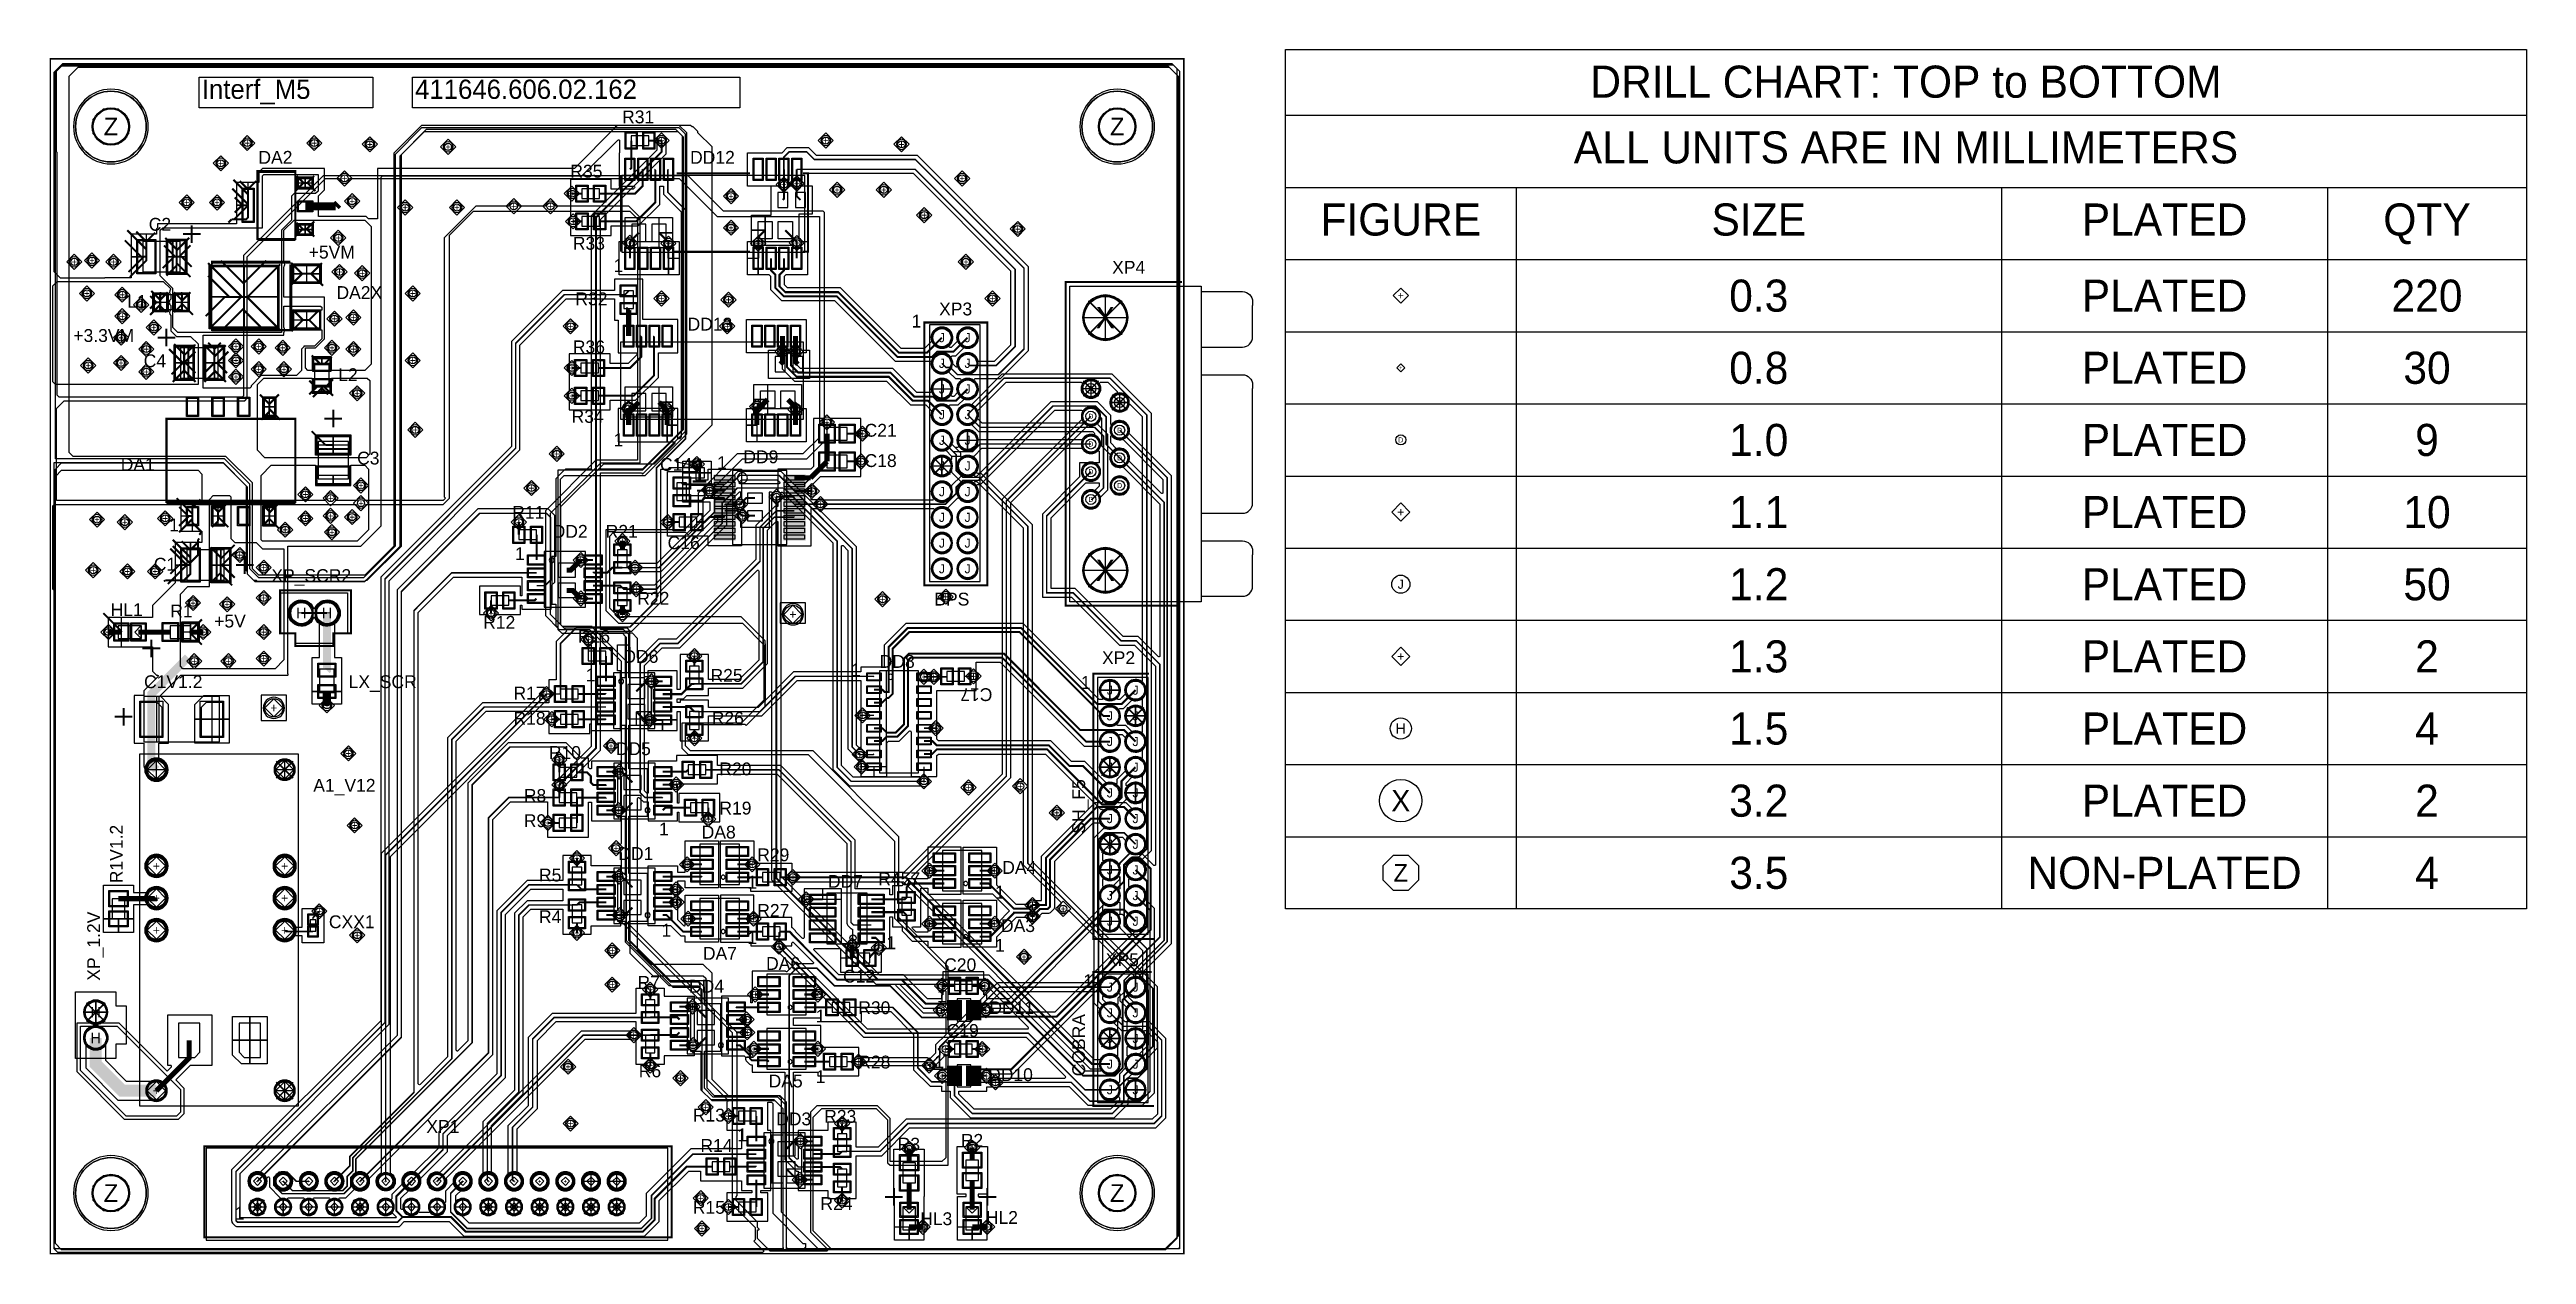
# Model space of a CAD drawing. Extents: x 0 to 245, y 0 to 119.
import ezdxf
from ezdxf.enums import TextEntityAlignment as Align

# ---------------------------------------------------------------- set-up
doc = ezdxf.new("R2010")
doc.units = 0
for name, color, linetype in [('BOARD_GEOMETRY_OUTLINE', 2, 'CONTINUOUS'), ('BOARD_GEOMETRY_SOLDERMASK_TOP', 1, 'CONTINUOUS'), ('ETCH_BOTTOM', 6, 'CONTINUOUS'), ('ETCH_GND', 4, 'CONTINUOUS'), ('ETCH_PWR', 5, 'CONTINUOUS'), ('ETCH_TOP', 3, 'CONTINUOUS'), ('MANUFACTURING_NCLEGEND-1-4', 9, 'CONTINUOUS'), ('MANUFACTURING_NO_PROBE_TOP', 7, 'CONTINUOUS'), ('PACKAGE_GEOMETRY_ASSEMBLY_TOP', 11, 'CONTINUOUS'), ('PACKAGE_GEOMETRY_SOLDERMASK_TO', 10, 'CONTINUOUS'), ('PIN_BOTTOM', 20, 'CONTINUOUS'), ('PIN_GND', 18, 'CONTINUOUS'), ('PIN_PWR', 19, 'CONTINUOUS'), ('PIN_SOLDERMASK_TOP', 16, 'CONTINUOUS'), ('PIN_TOP', 17, 'CONTINUOUS'), ('REF_DES_SILKSCREEN_TOP', 21, 'CONTINUOUS'), ('ROUTE_KEEPOUT_ALL', 23, 'CONTINUOUS'), ('VIA_CLASS_BOTTOM', 31, 'CONTINUOUS'), ('VIA_CLASS_GND', 29, 'CONTINUOUS'), ('VIA_CLASS_PWR', 30, 'CONTINUOUS'), ('VIA_CLASS_TOP', 28, 'CONTINUOUS')]:
    doc.layers.add(name, color=color, linetype=linetype)

msp = doc.modelspace()

# ---------------------------------------------------------------- texts
at = {"layer": 'ETCH_TOP'}
for s, p in [('Interf_M5', (14.9963, 114.12)), ('411646.606.02.162', (36.1088, 114.12))]:
    msp.add_text(s, height=1.905, dxfattribs=at).set_placement(p)
at = {"layer": 'MANUFACTURING_NCLEGEND-1-4', "width": 0.992}
for s, p in [('DRILL CHART: TOP to BOTTOM', (183.6672, 114.2375)), ('ALL UNITS ARE IN MILLIMETERS', (183.6672, 107.7375)), ('FIGURE', (133.6673, 100.6001)), ('SIZE', (169.1003, 100.6001)), ('PLATED', (209.2577, 100.6001)), ('QTY', (235.2419, 100.6001)), ('0.3', (169.1003, 93.069)), ('PLATED', (209.2577, 93.069)), ('220', (235.2419, 93.069)), ('0.8', (169.1003, 85.9316)), ('PLATED', (209.2577, 85.9316)), ('30', (235.2419, 85.9316)), ('1.0', (169.1003, 78.7942)), ('PLATED', (209.2577, 78.7942)), ('9', (235.2419, 78.7942)), ('1.1', (169.1003, 71.6568)), ('PLATED', (209.2577, 71.6568)), ('10', (235.2419, 71.6568)), ('1.2', (169.1003, 64.5194)), ('PLATED', (209.2577, 64.5194)), ('50', (235.2419, 64.5194)), ('1.3', (169.1003, 57.382)), ('PLATED', (209.2577, 57.382)), ('2', (235.2419, 57.382)), ('1.5', (169.1003, 50.2446)), ('PLATED', (209.2577, 50.2446)), ('4', (235.2419, 50.2446)), ('3.2', (169.1003, 43.1072)), ('PLATED', (209.2577, 43.1072)), ('2', (235.2419, 43.1072)), ('3.5', (169.1003, 35.9698)), ('NON-PLATED', (209.2577, 35.9698)), ('4', (235.2419, 35.9698))]:
    msp.add_text(s, height=3.175, dxfattribs=at).set_placement(p, align=Align.CENTER)
at = {"layer": 'MANUFACTURING_NCLEGEND-1-4'}
for s, height, p in [('Z', 1.75, (6, 111.38)), ('Z', 1.75, (105.6, 111.38)), ('+', 0.75, (16.875, 107.75)), ('+', 0.75, (19.5, 109.75)), ('+', 0.75, (26.125, 109.75)), ('+', 0.75, (31.625, 109.625)), ('+', 0.75, (39.375, 109.375)), ('+', 0.75, (60.5, 110)), ('+', 0.75, (76.75, 110)), ('+', 0.75, (84.25, 109.625)), ('+', 0.75, (29.125, 106.25)), ('+', 0.75, (72.61, 105.64)), ('+', 0.75, (73.88, 105.755)), ('+', 0.75, (90.25, 106.25)), ('+', 0.75, (13.5, 103.875)), ('+', 0.75, (16.5, 103.875)), ('+', 0.75, (29.875, 104)), ('+', 0.75, (35.125, 103.375)), ('+', 0.75, (40.25, 103.375)), ('+', 0.75, (45.875, 103.5)), ('+', 0.75, (49.5, 103.5)), ('+', 0.75, (51.625, 104.75)), ('+', 0.75, (67.375, 104.5)), ('+', 0.75, (77.875, 105.125)), ('+', 0.75, (82.5, 105.125)), ('+', 0.75, (28.5, 100.375)), ('+', 0.75, (51.75, 102)), ('+', 0.75, (67.375, 101.375)), ('+', 0.75, (86.5, 102.625)), ('+', 0.75, (95.75, 101.25)), ('+', 0.75, (2.375, 98)), ('+', 0.75, (4.125, 98.125)), ('+', 0.75, (6.25, 98)), ('+', 0.75, (57.37, 99.88)), ('+', 0.75, (61.18, 99.805)), ('+', 0.75, (70.07, 99.805)), ('+', 0.75, (73.88, 99.87)), ('+', 0.75, (90.625, 98)), ('+', 0.75, (28.625, 97)), ('+', 0.75, (30.875, 96.875)), ('+', 0.75, (3.625, 94.875)), ('+', 0.75, (7.125, 94.75)), ('+', 0.75, (9, 93.75)), ('+', 0.75, (35.875, 94.875)), ('+', 0.75, (60.5, 94.375)), ('+', 0.75, (67.125, 94.25)), ('+', 0.75, (93.25, 94.375)), ('X', 2.1, (104.42, 92.48)), ('+', 0.75, (133.6673, 94.6565)), ('+', 0.75, (7, 90.5)), ('+', 0.75, (7.125, 92.625)), ('+', 0.75, (10.25, 91.5)), ('+', 0.75, (28.125, 92.375)), ('+', 0.75, (30, 92.5)), ('+', 0.75, (51.5, 91.625)), ('+', 0.75, (67, 91.625)), ('J', 0.9, (88.25, 90.5)), ('J', 0.9, (90.79, 90.5)), ('+', 0.75, (9.5, 89.375)), ('+', 0.75, (18.375, 89.625)), ('+', 0.75, (18.375, 88.25)), ('+', 0.75, (20.625, 89.625)), ('+', 0.75, (23, 89.5)), ('+', 0.75, (27.875, 89.5)), ('+', 0.75, (30, 89.375)), ('+', 0.75, (35.875, 88.25)), ('+', 0.75, (72.485, 89.14)), ('+', 0.75, (73.755, 89.12)), ('J', 0.9, (88.25, 87.96)), ('J', 0.9, (90.79, 87.96)), ('+', 0.75, (3.75, 87.75)), ('+', 0.75, (7, 88)), ('+', 0.75, (9.5, 87.125)), ('+', 0.75, (18.375, 86.625)), ('+', 0.75, (20.625, 87.375)), ('+', 0.75, (23.125, 87.375)), ('+', 0.75, (51.625, 87.5)), ('J', 0.9, (88.25, 85.42)), ('J', 0.9, (90.79, 85.42)), ('+', 0.4, (133.6673, 87.5191)), ('+', 0.75, (30.375, 85)), ('+', 0.75, (51.625, 84.75)), ('+', 0.75, (57.245, 83.505)), ('+', 0.75, (61.055, 83.43)), ('+', 0.75, (69.945, 83.68)), ('+', 0.75, (73.755, 83.38)), ('D', 0.5, (103, 85.46)), ('D', 0.5, (105.84, 84.09)), ('+', 0.75, (36.125, 81.375)), ('+', 0.75, (76.875, 82.125)), ('+', 0.75, (80.375, 81)), ('J', 0.9, (88.25, 82.88)), ('J', 0.9, (90.79, 82.88)), ('D', 0.5, (103, 82.72)), ('D', 0.5, (105.84, 81.35)), ('+', 0.75, (50.125, 79)), ('+', 0.75, (80.25, 78.25)), ('J', 0.9, (88.25, 80.34)), ('J', 0.9, (90.79, 80.34)), ('D', 0.5, (103, 79.98)), ('D', 0.5, (105.84, 78.61)), ('D', 0.5, (133.6673, 80.3817)), ('+', 0.75, (30.75, 75.875)), ('+', 0.75, (64, 78)), ('J', 0.9, (88.25, 77.8)), ('J', 0.9, (90.79, 77.8)), ('D', 0.5, (103, 77.24)), ('D', 0.5, (105.84, 75.87)), ('+', 0.75, (25.25, 75)), ('+', 0.75, (27.75, 74.625)), ('+', 0.75, (30.75, 74.125)), ('+', 0.75, (47.625, 75.625)), ('+', 0.75, (65.25, 75.375)), ('+', 0.75, (68.25, 74)), ('+', 0.75, (71.875, 74.75)), ('+', 0.75, (75.375, 75.325)), ('+', 0.75, (76.225, 74.025)), ('J', 0.9, (88.25, 75.26)), ('J', 0.9, (90.79, 75.26)), ('D', 0.5, (103, 74.5)), ('+', 0.9, (133.6673, 73.2443)), ('+', 0.75, (4.625, 72.5)), ('+', 0.75, (7.375, 72.25)), ('+', 0.75, (11.375, 72.625)), ('+', 0.75, (23.25, 71.5)), ('+', 0.75, (25.25, 72.625)), ('+', 0.75, (27.75, 72.875)), ('+', 0.75, (27.875, 71.25)), ('+', 0.75, (29.875, 72.75)), ('+', 0.75, (46.375, 72.25)), ('+', 0.75, (61.125, 72.25)), ('+', 0.75, (68.5, 72.875)), ('J', 0.9, (88.25, 72.72)), ('J', 0.9, (90.79, 72.72)), ('+', 0.75, (18.75, 69)), ('+', 0.75, (52.5, 68.5)), ('+', 0.75, (56.625, 70.375)), ('J', 0.9, (88.25, 70.18)), ('J', 0.9, (90.79, 70.18)), ('+', 0.75, (4.25, 67.5)), ('+', 0.75, (7.625, 67.375)), ('+', 0.75, (10.375, 67.375)), ('+', 0.75, (21.125, 67.75)), ('+', 0.75, (57.875, 67.75)), ('J', 0.9, (88.25, 67.64)), ('J', 0.9, (90.79, 67.64)), ('X', 2.1, (104.42, 67.48)), ('J', 0.9, (133.6673, 66.1069)), ('+', 0.75, (14.125, 64.25)), ('+', 0.75, (17.5, 64.125)), ('+', 0.75, (21.125, 64.75)), ('H', 1.05, (24.855, 63.25)), ('H', 1.05, (27.395, 63.25)), ('+', 0.75, (52.5, 64.69)), ('+', 0.75, (58, 65.625)), ('+', 0.75, (82.375, 64.625)), ('+', 0.75, (88.625, 64.875)), ('+', 0.75, (5.75, 61.375)), ('+', 0.75, (15.125, 61.375)), ('+', 0.75, (21.125, 61.375)), ('+', 0.75, (43.625, 63.25)), ('+', 0.75, (56.625, 63.125)), ('+', 0.9, (73.5, 63.125)), ('+', 0.75, (21.125, 58.75)), ('+', 0.75, (53.25, 60.625)), ('+', 0.75, (63.75, 59)), ('+', 0.9, (133.6673, 58.9695)), ('+', 0.75, (14.25, 58.5)), ('+', 0.75, (17.625, 58.5)), ('+', 0.75, (59.5, 56.5)), ('+', 0.75, (86.4765, 56.945)), ('+', 0.75, (87.445, 56.945)), ('+', 0.75, (91.375, 57)), ('+', 0.9, (22.125, 53.875)), ('+', 0.75, (27.375, 54.125)), ('+', 0.75, (49.125, 55.25)), ('J', 0.9, (104.875, 55.625)), ('J', 0.9, (107.415, 55.625)), ('+', 0.75, (49.625, 52.75)), ('+', 0.75, (59.315, 52.69)), ('+', 0.75, (80.385, 53.135)), ('+', 0.75, (87.635, 51.865)), ('J', 0.9, (104.875, 53.085)), ('J', 0.9, (107.415, 53.085)), ('H', 1.05, (133.6673, 51.8321)), ('+', 0.75, (29.5, 49.375)), ('+', 0.75, (55.5, 50.125)), ('+', 0.75, (63.75, 50.875)), ('+', 0.75, (80.125, 49.25)), ('J', 0.9, (104.875, 50.545)), ('J', 0.9, (107.415, 50.545)), ('+', 0.9, (10.5, 47.76)), ('+', 0.9, (23.2, 47.76)), ('+', 0.75, (50.375, 48.75)), ('+', 0.75, (56.315, 47.56)), ('+', 0.75, (80.305, 48.055)), ('+', 0.75, (86.4765, 46.6015)), ('J', 0.9, (104.875, 48.005)), ('J', 0.9, (107.415, 48.005)), ('+', 0.75, (50.375, 46.25)), ('+', 0.75, (61.96, 46.29)), ('+', 0.75, (90.875, 46)), ('+', 0.75, (96, 46.125)), ('J', 0.9, (104.875, 45.465)), ('J', 0.9, (107.415, 45.465)), ('X', 2.1, (133.6673, 44.6947)), ('+', 0.75, (30.125, 42.25)), ('+', 0.75, (49.25, 42.5)), ('+', 0.75, (56.25, 43.75)), ('+', 0.75, (65.125, 42.875)), ('+', 0.75, (99.625, 43.5)), ('J', 0.9, (104.875, 42.925)), ('J', 0.9, (107.415, 42.925)), ('+', 0.75, (52.125, 39)), ('+', 0.75, (56, 40)), ('J', 0.9, (104.875, 40.385)), ('J', 0.9, (107.415, 40.385)), ('+', 0.9, (10.5, 38.24)), ('+', 0.9, (23.2, 38.24)), ('+', 0.75, (56.31, 37.185)), ('+', 0.75, (63.02, 38.395)), ('+', 0.75, (69.48, 38.395)), ('+', 0.75, (73.5, 37.125)), ('+', 0.75, (87.02, 37.77)), ('+', 0.75, (93.48, 37.77)), ('J', 0.9, (104.875, 37.845)), ('J', 0.9, (107.415, 37.845)), ('Z', 1.75, (133.6673, 37.5573)), ('+', 0.9, (10.5, 35.06)), ('+', 0.9, (23.2, 35.06)), ('+', 0.75, (61.96, 35.915)), ('+', 0.75, (61.98, 34.645)), ('+', 0.75, (74.81, 34.935)), ('+', 0.75, (97.2161, 34.3725)), ('J', 0.9, (104.875, 35.305)), ('J', 0.9, (107.415, 35.305)), ('+', 0.9, (10.5, 31.88)), ('+', 0.9, (23.2, 31.88)), ('+', 0.75, (26.625, 33.75)), ('+', 0.75, (52.125, 31.625)), ('+', 0.75, (56.375, 33.375)), ('+', 0.75, (63.145, 33.02)), ('+', 0.75, (69.605, 33.02)), ('+', 0.75, (87.02, 32.52)), ('+', 0.75, (93.48, 32.52)), ('+', 0.75, (97.2161, 33.2274)), ('+', 0.75, (100.25, 34)), ('J', 0.9, (104.875, 32.765)), ('J', 0.9, (107.415, 32.765)), ('+', 0.75, (30.375, 31.375)), ('+', 0.75, (55.625, 29.875)), ('+', 0.75, (72.125, 30.25)), ('+', 0.75, (79.375, 30.375)), ('+', 0.75, (82, 30.125)), ('+', 0.75, (96.375, 29.25)), ('+', 0.75, (55.625, 26.5)), ('+', 0.75, (59.375, 26)), ('+', 0.75, (63.565, 24.31)), ('+', 0.75, (69.77, 25.52)), ('+', 0.75, (75.98, 25.52)), ('+', 0.75, (88.25, 26.375)), ('+', 0.75, (92.5, 26.375)), ('J', 0.9, (104.875, 26.25)), ('J', 0.9, (107.415, 26.25)), ('H', 1.05, (4.5, 23.77)), ('+', 0.75, (68.915, 23.04)), ('+', 0.75, (88.15, 23.975)), ('+', 0.75, (92.6, 23.975)), ('J', 0.9, (104.875, 23.71)), ('J', 0.9, (107.415, 23.71)), ('H', 1.05, (4.5, 21.23)), ('+', 0.75, (57.75, 21.5)), ('+', 0.75, (63.625, 20.5)), ('+', 0.75, (68.98, 21.77)), ('+', 0.75, (69.645, 20.145)), ('+', 0.75, (75.98, 20.145)), ('+', 0.75, (88.625, 20.125)), ('+', 0.75, (92.25, 20.125)), ('J', 0.9, (104.875, 21.17)), ('J', 0.9, (107.415, 21.17)), ('+', 0.75, (51.25, 18.375)), ('+', 0.75, (59.375, 18.5)), ('+', 0.75, (62.375, 17.25)), ('+', 0.75, (80, 18.875)), ('+', 0.75, (87, 18.5)), ('+', 0.75, (88.275, 17.475)), ('+', 0.75, (92.65, 17.475)), ('J', 0.9, (104.875, 18.63)), ('J', 0.9, (107.415, 18.63)), ('+', 0.9, (10.5, 16)), ('+', 0.9, (23.2, 16)), ('+', 0.75, (93.55, 16.825)), ('J', 0.9, (104.875, 16.09)), ('J', 0.9, (107.415, 16.09)), ('+', 0.75, (51.5, 12.75)), ('+', 0.75, (64.875, 14.375)), ('+', 0.75, (67.125, 13.5)), ('+', 0.75, (78.375, 12.75)), ('+', 0.75, (74.25, 11)), ('+', 0.75, (85, 10.25)), ('+', 0.75, (91.25, 10.375)), ('+', 0.75, (74.185, 7.19)), ('Z', 1.75, (6, 5.88)), ('+', 0.4, (20.5, 7.04)), ('+', 0.4, (23.04, 7.04)), ('+', 0.4, (25.58, 7.04)), ('+', 0.4, (28.12, 7.04)), ('+', 0.4, (30.66, 7.04)), ('+', 0.4, (33.2, 7.04)), ('+', 0.4, (35.74, 7.04)), ('+', 0.4, (38.28, 7.04)), ('+', 0.4, (40.82, 7.04)), ('+', 0.4, (43.36, 7.04)), ('+', 0.4, (45.9, 7.04)), ('+', 0.4, (48.44, 7.04)), ('+', 0.4, (50.98, 7.04)), ('+', 0.4, (53.52, 7.04)), ('+', 0.4, (56.06, 7.04)), ('+', 0.75, (64.375, 5.375)), ('+', 0.75, (78.375, 5.125)), ('Z', 1.75, (105.6, 5.88)), ('+', 0.4, (20.5, 4.5)), ('+', 0.4, (23.04, 4.5)), ('+', 0.4, (25.58, 4.5)), ('+', 0.4, (28.12, 4.5)), ('+', 0.4, (30.66, 4.5)), ('+', 0.4, (33.2, 4.5)), ('+', 0.4, (35.74, 4.5)), ('+', 0.4, (38.28, 4.5)), ('+', 0.4, (40.82, 4.5)), ('+', 0.4, (43.36, 4.5)), ('+', 0.4, (45.9, 4.5)), ('+', 0.4, (48.44, 4.5)), ('+', 0.4, (50.98, 4.5)), ('+', 0.4, (53.52, 4.5)), ('+', 0.4, (56.06, 4.5)), ('+', 0.75, (64.5, 2.375)), ('+', 0.75, (67.125, 4.5)), ('+', 0.75, (86.35, 2.525)), ('+', 0.75, (92.725, 2.525))]:
    msp.add_text(s, height=height, dxfattribs=at).set_placement(p, align=Align.MIDDLE_CENTER)
at = {"layer": 'MANUFACTURING_NO_PROBE_TOP', "width": 1.02}
for s, p in [('+5VM', (25.5743, 98.3267)), ('1', (55.75, 97)), ('+3.3VM', (2.2789, 90.0767)), ('1', (85.25, 91.5)), ('1', (55.75, 79.75)), ('1', (66, 77.5)), ('1', (11.7674, 71.3267)), ('1', (46, 68.5)), ('BPS', (87.5, 64)), ('+5V', (16.222, 61.8267)), ('1', (53, 56.5)), ('1', (79.25, 57)), ('1', (102, 55.75)), ('1', (60.25, 41.25)), ('1', (69, 36)), ('1', (93.5, 35)), ('1', (60.5, 31.25)), ('1', (69, 30.5)), ('1', (82.75, 30)), ('1', (93.5, 29.75)), ('1', (102.25, 26.25)), ('1', (87.75, 24.75)), ('1', (75.75, 22.75)), ('1', (68.75, 19.25)), ('1', (75.75, 16.75)), ('1', (87.5, 18.25)), ('1', (68, 11)), ('1', (18.25, 3.25))]:
    msp.add_text(s, height=1.27, dxfattribs=at).set_placement(p)
for s, p in [('SH_F5', (102.4233, 41.4266)), ('COBRA', (102.4233, 17.4266))]:
    msp.add_text(s, height=1.27, rotation=90, dxfattribs=at).set_placement(p)
at = {"layer": 'PACKAGE_GEOMETRY_ASSEMBLY_TOP', "width": 0.978643}
msp.add_text('1', height=2.388, dxfattribs=at).set_placement((63.353, 76.139))
at = {"layer": 'REF_DES_SILKSCREEN_TOP', "width": 1.02}
for s, p in [('R31', (56.597, 111.7017)), ('DA2', (20.597, 107.7016)), ('DD12', (63.3243, 107.7016)), ('R35', (51.472, 106.3267)), ('C2', (9.7447, 101.0767)), ('R33', (51.722, 99.2017)), ('XP4', (105.097, 96.8266)), ('DA2X', (28.3243, 94.3267)), ('L1', (7.6197, 93.4516)), ('R32', (51.972, 93.7016)), ('XP3', (87.972, 92.7017)), ('DD13', (63.0743, 91.2016)), ('C4', (9.2447, 87.5766)), ('R36', (51.722, 88.9517)), ('L2', (28.4947, 86.2016)), ('R34', (51.597, 82.0767)), ('C21', (80.597, 80.7017)), ('DA1', (6.972, 77.3266)), ('C3', (30.3697, 77.9516)), ('C14', (60.347, 77.3266)), ('DD9', (68.597, 78.0767)), ('C18', (80.597, 77.7017)), ('R11', (45.722, 72.5766)), ('DD2', (49.722, 70.7017)), ('R21', (54.972, 70.7017)), ('C1', (10.2447, 67.4517)), ('C16', (61.097, 69.5766)), ('XP_SCR2', (21.8812, 66.3267)), ('HL1', (5.972, 62.9516)), ('R1', (11.8697, 62.8267)), ('R22', (58.097, 64.0766)), ('R12', (42.847, 61.7016)), ('R16', (52.222, 60.3266)), ('DD6', (56.722, 58.3267)), ('DD8', (82.095, 57.834)), ('XP2', (104.097, 58.2017)), ('C1V1.2', (9.2789, 55.8267)), ('LX_SCR', (29.5289, 55.8267)), ('R25', (65.347, 56.4517)), ('R17', (45.847, 54.7016)), ('R18', (45.847, 52.2016)), ('R26', (65.472, 52.2017)), ('R10', (49.347, 48.8266)), ('DD5', (55.972, 49.2016)), ('A1_V12', (26.0289, 45.5767)), ('R20', (66.222, 47.2017)), ('R8', (46.8697, 44.5766)), ('R19', (66.222, 43.3266)), ('R9', (46.8697, 42.0766)), ('DA8', (64.472, 40.9516)), ('DD1', (56.222, 38.8266)), ('R29', (69.972, 38.7016)), ('R5', (48.3697, 36.7016)), ('DD7', (76.972, 36.0766)), ('R457', (81.9493, 36.3266)), ('DA4', (94.222, 37.4517)), ('R27', (69.972, 33.2016)), ('CXX1', (27.5743, 32.0766)), ('R4', (48.3697, 32.5767)), ('DA3', (94.097, 31.7016)), ('DA7', (64.597, 28.9516)), ('XP5', (104.472, 28.3267)), ('R7', (58.1197, 26.0766)), ('DD4', (63.222, 25.7016)), ('DA6', (70.847, 27.9516)), ('C12', (78.472, 26.7017)), ('C20', (88.472, 27.8267)), ('R30', (79.972, 23.5766)), ('DD11', (92.9493, 23.5767)), ('C19', (88.722, 21.3267)), ('R6', (58.2447, 17.3267)), ('DA5', (71.097, 16.3267)), ('R28', (79.972, 18.2016)), ('DD10', (92.8243, 16.9517)), ('XP1', (37.222, 11.8266)), ('R13', (63.597, 12.9517)), ('DD3', (71.847, 12.5767)), ('R23', (76.597, 12.8267)), ('R14', (64.347, 9.9516)), ('R3', (83.8697, 10.0766)), ('R2', (90.1197, 10.4516)), ('R15', (63.597, 3.8266)), ('R24', (76.222, 4.2016)), ('HL3', (86.097, 2.7017)), ('HL2', (92.597, 2.8267))]:
    msp.add_text(s, height=1.27, dxfattribs=at).set_placement(p)
for s, rotation, p in [('C17', 180, (93.247, 55.821)), ('R1V1.2', 90, (7.1733, 36.5289)), ('XP_1.2V', 90, (4.9234, 26.8812))]:
    msp.add_text(s, height=1.27, rotation=rotation, dxfattribs=at).set_placement(p)

# ---------------------------------------------------------------- blocks, each defined once
blk = doc.blocks.new('FIGURE_DIAMOND')
at = {"layer": 'CDN_FIGURES'}
blk.add_lwpolyline([(-0.5, 0), (0, 0.5), (0.5, 0), (0, -0.5)], close=True, dxfattribs=at)
blk = doc.blocks.new('FIGURE_CIRCLE')
at = {"layer": 'CDN_FIGURES'}
blk.add_circle((0, 0), 0.5, dxfattribs=at)
blk = doc.blocks.new('FIGURE_OCT')
at = {"layer": 'CDN_FIGURES'}
blk.add_lwpolyline([(-0.5, -0.2071), (-0.5, 0.2071), (-0.2071, 0.5), (0.2071, 0.5), (0.5, 0.2071), (0.5, -0.2071), (0.2071, -0.5), (-0.2071, -0.5)], close=True, dxfattribs=at)

# ---------------------------------------------------------------- linework, layer by layer
at = {"layer": 'BOARD_GEOMETRY_OUTLINE', "const_width": 0.15}
msp.add_lwpolyline([(112.2, 118.08), (0, 118.08), (0, -0.12), (112.2, -0.12)], close=True, dxfattribs=at)
at = {"layer": 'BOARD_GEOMETRY_OUTLINE'}
for points in [[(112.2, 118.08), (112.2, -0.12)], [(112.2, 15.155), (112.2, 4.155)], [(112.2, 4.155), (112.2, 2.155)], [(112.2, 2.155), (112.2, 0.155)]]:
    msp.add_lwpolyline(points, dxfattribs=at)
at = {"layer": 'BOARD_GEOMETRY_SOLDERMASK_TOP'}
msp.add_lwpolyline([(20.875, 55.125), (20.875, 52.625), (23.375, 52.625), (23.375, 55.125)], close=True, dxfattribs=at)
msp.add_lwpolyline([(20.875, 55.125), (20.875, 52.625), (23.375, 52.625), (23.375, 55.125)], close=True, dxfattribs=at)
at = {"layer": 'ETCH_BOTTOM'}
for points in [[(74.3751, 11.4856), (74.3751, 11.6001), (72.875, 11.6001), (72.875, 14.5), (72, 15.375), (65.625, 15.375), (64.75, 16.25), (64.75, 19.8999), (66.3751, 19.8999), (66.3751, 24.6001), (64.75, 24.6001), (64.75, 26.25), (64.25, 26.75), (61.375, 26.75), (57.25, 30.875), (57.25, 32.7749), (59.1251, 32.7749), (59.1251, 37.4751), (57.25, 37.4751), (57.25, 43.1499), (59.1251, 43.1499), (59.1251, 47.8501), (57.25, 47.8501), (57.25, 52.1499), (59.5001, 52.1499), (59.5001, 55.9977), (59.5461, 56.002, 1.184529), (59.2918, 56.9547), (59.2818, 56.9501), (58.8136, 56.9501), (58.7136, 56.8501), (57.25, 56.8501), (57.25, 61.125), (56.75, 61.625), (54.4501, 61.625), (54.4501, 77.125), (58.5, 77.125), (58.625, 77), (62.875, 81.25), (62.875, 110.625), (62.25, 111.25), (36.75, 111.25), (34.125, 108.625), (34.125, 69.875), (31, 66.75), (20.625, 66.75), (19.75, 67.625), (19.75, 76), (17.25, 78.5), (0.5, 78.5), (0.5, 116.75), (1.25, 117.5), (111.125, 117.5), (111.5, 117.125), (111.5, 1.375), (110.375, 0.25), (72.875, 0.25), (72.875, 6.8999), (74.3751, 6.8999), (74.3751, 10.5144), (74.4096, 10.5261, 0.718408), (74.4096, 11.4739)], [(6, 115.0802, 1), (6, 107.6798, 1)], [(105.6, 115.0802, 1), (105.6, 107.6798, 1)], [(0.5, 0.375), (0.375, 0.5), (0.375, 78.1499), (17.1001, 78.1499), (19.3999, 75.8501), (19.3999, 67.48), (19.5, 67.3799), (19.5, 67.125), (20.125, 66.5), (20.3799, 66.5), (20.48, 66.3999), (31.145, 66.3999), (31.2451, 66.5), (31.375, 66.5), (34.75, 69.875), (34.75, 108.625), (37.0249, 110.8999), (62.1001, 110.8999), (62.5249, 110.4751), (62.5249, 81.395), (58.605, 77.4751), (54.4501, 77.4751), (54.4501, 102.1886), (60.9501, 108.6886), (60.9501, 109.7818), (60.9547, 109.7918, 1.557729), (60.0453, 109.7918), (60.0499, 109.7818), (60.0499, 109.0614), (53.5499, 102.5614), (53.5499, 77.4751), (50.98, 77.4751), (50.8799, 77.375), (50.875, 77.375), (50.25, 76.75), (50.25, 76.7451), (50.0249, 76.52), (50.0249, 68.8501), (49.6249, 68.8501), (49.6249, 64.1499), (50.0249, 64.1499), (50.0249, 61.98), (50.25, 61.7549), (50.25, 61.625), (50.625, 61.25), (53.5499, 61.25), (53.5499, 61.1928, -0.516651), (53.415, 61.0971, 1.408819), (53.415, 60.1529, -0.516651), (53.5499, 60.0572), (53.5499, 50.0614), (50.2111, 46.7226), (50.2007, 46.7187, 1.557745), (50.8438, 46.0757), (50.8476, 46.0861), (54.4501, 49.6886), (54.4501, 61.25), (56.6299, 61.25), (56.8999, 60.98), (56.8999, 56.8501), (56.4999, 56.8501), (56.4999, 52.1499), (56.8999, 52.1499), (56.8999, 47.8501), (56.1249, 47.8501), (56.1249, 44.2356), (56.0904, 44.2239, 0.718408), (56.0904, 43.2761), (56.1249, 43.2644), (56.1249, 43.1499), (56.8999, 43.1499), (56.8999, 37.4751), (56.1249, 37.4751), (56.1249, 33.8089), (56.1019, 33.7939, 0.541802), (56.1019, 32.9561), (56.1249, 32.9411), (56.1249, 32.7749), (56.8999, 32.7749), (56.8999, 30.73), (61.23, 26.3999), (61.4751, 26.3999), (61.5, 26.375), (64.1299, 26.375), (64.3999, 26.105), (64.3999, 24.6001), (63.3749, 24.6001), (63.3749, 20.9339), (63.3519, 20.9189, 0.541802), (63.3519, 20.0811), (63.3749, 20.0661), (63.3749, 19.8999), (64.3999, 19.8999), (64.3999, 16.105), (64.5024, 16.0024), (64.5, 16), (65.375, 15.125), (65.3799, 15.125), (65.48, 15.0249), (71.7251, 15.0249), (72.5, 14.25), (72.5, 11.6001), (71.3749, 11.6001), (71.3749, 6.8999), (72.5, 6.8999), (72.5, 0.5), (72.5249, 0.4751), (72.5249, 0.375)], [(39.375, 109.8751, 1), (39.375, 108.8749, 1)], [(74.3117, 100.1225, -0.981331), (73.4581, 99.6014), (73.4432, 99.6249), (69.3999, 99.6249), (69.3999, 102.6251), (71.3499, 102.6251), (71.3499, 105.5251), (72.0087, 105.5251, 0.420878), (72.11, 105.6288, -1.022651), (73.11, 105.6288, 0.420878), (73.2113, 105.5251), (73.2924, 105.5251, 0.478923), (73.3914, 105.6482, -1.242194), (74.3686, 105.6482, 0.478923), (74.4676, 105.5251), (75.4001, 105.5251), (75.4001, 102.7249), (74.1001, 102.7249), (74.1001, 100.4114), (74.1983, 100.3133, -0.125203), (74.3117, 100.1225)], [(28.5, 100.8751, 1), (28.5, 99.8749, 1)], [(51.75, 102.5001, 1), (51.75, 101.4999, 1)], [(61.6001, 99.3749), (56.8999, 99.3749), (56.8999, 99.7092), (56.8971, 99.7172, -0.167311), (56.8971, 100.0428), (56.8999, 100.0508), (56.8999, 102.3751), (61.6001, 102.3751)], [(28.625, 97.5001, 1), (28.625, 96.4999, 1)], [(30.875, 97.3751, 1), (30.875, 96.3749, 1)], [(3.625, 95.3751, 1), (3.625, 94.3749, 1)], [(7.125, 95.2501, 1), (7.125, 94.2499, 1)], [(9, 94.2501, 1), (9, 93.2499, 1)], [(104.42, 94.7301, 1), (104.42, 90.2299, 1)], [(7, 91.0001, 1), (7, 89.9999, 1)], [(7.125, 93.1251, 1), (7.125, 92.1249, 1)], [(10.25, 92.0001, 1), (10.25, 90.9999, 1)], [(28.125, 92.8751, 1), (28.125, 91.8749, 1)], [(30, 93.0001, 1), (30, 91.9999, 1)], [(88.25, 91.5501, 1), (88.25, 89.4499, 1)], [(90.79, 91.5501, 1), (90.79, 89.4499, 1)], [(7, 88.5001, 1), (7, 87.4999, 1)], [(9.5, 89.8751, 1), (9.5, 88.8749, 1)], [(27.875, 90.0001, 1), (27.875, 88.9999, 1)], [(30, 89.8751, 1), (30, 88.8749, 1)], [(75.1501, 86.4749), (71.0999, 86.4749), (71.0999, 89.2751), (71.8991, 89.2751), (71.9099, 89.3113, -0.745557), (73.0601, 89.3113), (73.0709, 89.2751), (73.1741, 89.2751), (73.1857, 89.3098, -0.720719), (74.3243, 89.3098), (74.3359, 89.2751), (75.1501, 89.2751)], [(88.25, 89.0101, 1), (88.25, 86.9099, 1)], [(90.79, 89.0101, 1), (90.79, 86.9099, 1)], [(3.75, 88.2501, 1), (3.75, 87.2499, 1)], [(9.5, 87.6251, 1), (9.5, 86.6249, 1)], [(108.0571, 14.5399), (102.7339, 14.5399), (100.8739, 16.3999), (93.8138, 16.3999), (93.8019, 16.393, -1.740689), (93.8019, 17.257), (93.8138, 17.2501), (100.4039, 17.2501, 0.668179), (100.4756, 17.4232), (96.6364, 21.2624), (80.5114, 21.2624), (72.0109, 29.7629), (71.9977, 29.7664, -1.740893), (72.6086, 30.3773), (72.6121, 30.3641), (80.8636, 22.1126), (96.7297, 22.1126, 0.668179), (96.8014, 22.2857), (93.03, 26.0571, 0.438125), (92.881, 26.0511, -0.72823), (92.0015, 26.4153, 0.438145), (91.9005, 26.5249), (81.735, 26.5249), (71.4249, 36.835), (71.4249, 74.5318), (71.4203, 74.5418, -0.268018), (71.4674, 75.0398, 0.609008), (71.3847, 75.1999), (71.1501, 75.1999), (71.1501, 71.7249), (68.3499, 71.7249), (68.3499, 72.3967), (68.3177, 72.4093, -0.682435), (68.3177, 73.3407), (68.3499, 73.3533), (68.3499, 73.3985, 0.413347), (68.2488, 73.4999, -0.835117), (68.0757, 74.4687), (68.0861, 74.4726), (68.3499, 74.7364), (68.3499, 75.1999), (68.1761, 75.1999), (66.9251, 73.9489), (66.9251, 71.9489), (60.1761, 65.1999), (58.2638, 65.1999), (58.2519, 65.193, -1.740689), (58.2519, 66.057), (58.2638, 66.0501), (59.8239, 66.0501), (66.0749, 72.3011), (66.0749, 72.7289, 0.668179), (65.9018, 72.8006), (60.4261, 67.3249), (58.1388, 67.3249), (58.1269, 67.318, -1.740689), (58.1269, 68.182), (58.1388, 68.1751), (60.0739, 68.1751), (65.3249, 73.4261), (65.3249, 74.2249), (62.5999, 74.2249), (62.5999, 78.2751), (65.4001, 78.2751), (65.4001, 75.8533), (65.4323, 75.8407, -0.682435), (65.4323, 74.9093), (65.4001, 74.8967), (65.4001, 74.8033), (65.5253, 74.7515), (68.0739, 77.3001), (72.3011, 77.3001), (75.5585, 74.0427, 0.615436), (75.7305, 74.0993, -0.530041), (76.4769, 74.457), (76.4888, 74.4501), (87.3423, 74.4501, 0.624803), (87.4222, 74.6139, -1.0587), (89.1459, 75.8077), (89.1608, 75.7835), (89.2399, 75.7835), (89.2399, 75.9021), (90.1479, 76.8101), (90.2665, 76.8101), (90.2665, 76.8892), (90.2423, 76.9041, -3.126779), (91.458, 76.9897, 0.703359), (91.5225, 76.8101), (91.7089, 76.8101), (99.0689, 84.1701), (103.6007, 84.1701), (104.9251, 82.8457), (104.9251, 82.0162, 0.704682), (105.1049, 81.952, -2.799411), (105.1049, 80.748, 0.704682), (104.9251, 80.6838), (104.9251, 80.1261), (105.5394, 79.5118), (105.5684, 79.5204, -3.953621), (104.9296, 78.8816), (104.9382, 78.9106), (104.0749, 79.7739), (104.0749, 82.4935), (103.9799, 82.5885), (103.9334, 82.5419), (103.9303, 82.5271, -0.439474), (102.7284, 81.8096), (102.6994, 81.8182), (95.0501, 74.1689), (95.0501, 46.9489), (85.2439, 37.1427), (103.3064, 19.0801), (103.9257, 19.0801), (103.9399, 19.1077, -0.467824), (105.512, 19.4648, 0.620693), (105.6749, 19.5455), (105.6749, 20.2545, 0.620693), (105.512, 20.3352, -2.020935), (105.512, 22.0048, 0.620693), (105.6749, 22.0855), (105.6749, 22.7945, 0.620693), (105.512, 22.8752, -0.744935), (103.8845, 24.0586), (103.8951, 24.0888), (103.3249, 24.6589), (103.3249, 41.0271), (104.2329, 41.9351), (104.3515, 41.9351), (104.3515, 42.0142), (104.3273, 42.0291, -0.138319), (103.9399, 42.4473), (103.9257, 42.4749), (103.1956, 42.4749), (99.4001, 38.6794), (99.4001, 34.2068, -0.198912), (99.2683, 33.8885), (99.034, 33.6542, -0.198912), (98.7157, 33.5224), (98.1476, 33.5224), (97.6887, 33.0635), (97.6848, 33.0531, -1.557686), (97.0418, 33.6961), (97.0522, 33.7), (97.0862, 33.7341, 0.55091), (97.0485, 33.9013, -1.044819), (97.4243, 34.8272), (97.4343, 34.8226), (98.0999, 34.8226), (98.0999, 39.2179), (103.4071, 44.5251), (104.0858, 44.5251, 0.679081), (104.1553, 44.7003, -2.521622), (105.5947, 44.7003, 0.679081), (105.6642, 44.5251), (106.4514, 44.5251), (107.062, 43.9145), (107.0916, 43.9241, -0.218277), (107.9608, 43.8221, 0.585069), (108.1149, 43.9087), (108.1149, 44.4813, 0.585069), (107.9608, 44.5679, -1.778942), (107.9608, 46.3621, 0.585069), (108.1149, 46.4487), (108.1149, 47.0213, 0.585069), (107.9608, 47.1079, -1.778942), (107.9608, 48.9021, 0.585069), (108.1149, 48.9887), (108.1149, 49.5613, 0.585069), (107.9608, 49.6479, -1.778942), (107.9608, 51.4421, 0.585069), (108.1149, 51.5287), (108.1149, 52.1013, 0.585069), (107.9608, 52.1879, -1.778942), (107.9608, 53.9821, 0.585069), (108.1149, 54.0687), (108.1149, 54.6413, 0.585069), (107.9608, 54.7279, -1.778942), (107.9608, 56.5221, 0.585069), (108.1149, 56.6087), (108.1149, 82.6635), (106.9189, 83.8596, 0.567694), (106.75, 83.817, -1.674217), (105.567, 85, 0.567694), (105.6096, 85.1689), (104.7185, 86.0599), (103.9258, 86.0599, 0.567551), (103.8365, 85.9104, -1.674176), (102.1635, 85.9104, 0.567551), (102.0742, 86.0599), (94.5711, 86.0599), (91.7699, 83.2588), (91.7805, 83.2286, -4.399595), (91.1386, 83.8705), (91.1688, 83.8599), (94.2189, 86.9101), (105.0707, 86.9101), (108.9651, 83.0157), (108.9651, 39.7429), (108.0489, 38.8267, 0.451592), (108.0585, 38.6749, -0.945048), (106.8692, 36.9479, 0.585069), (106.7151, 36.8613), (106.7151, 36.2887, 0.585069), (106.8692, 36.2021, -0.704807), (108.4055, 34.9564), (108.3949, 34.9262), (109.2651, 34.0561), (109.2651, 15.7479)], [(74.0672, 82.8675, -0.280603), (73.4428, 82.8675), (73.4307, 82.8749), (69.6499, 82.8749), (69.6499, 85.8751), (74.3501, 85.8751), (74.3501, 83.6974), (74.3505, 83.6942, -0.031), (74.3551, 83.62), (74.3551, 83.38, -0.031), (74.3505, 83.3058), (74.3501, 83.3026), (74.3501, 82.8749), (74.0793, 82.8749)], [(88.25, 86.4701, 1), (88.25, 84.3699, 1)], [(90.79, 86.4701, 1), (90.79, 84.3699, 1)], [(30.375, 85.5001, 1), (30.375, 84.4999, 1)], [(51.625, 85.2501, 1), (51.625, 84.2499, 1)], [(61.6001, 82.6249), (56.8999, 82.6249), (56.8999, 83.0134), (56.88, 83.0286, -0.493601), (56.88, 83.9814), (56.8999, 83.9966), (56.8999, 85.6251), (61.6001, 85.6251)], [(88.25, 83.9301, 1), (88.25, 81.8299, 1)], [(102.43, 17.9301), (92.935, 27.4251), (82.1078, 27.4251), (72.3251, 37.2078), (72.3251, 74.5318), (72.3297, 74.5418, 0.268018), (72.2826, 75.0398, -0.609008), (72.3653, 75.1999), (72.4489, 75.1999), (77.4499, 70.1989), (77.4499, 47.8239), (79.0974, 46.1764), (86.2127, 46.1764), (86.2246, 46.1695, 1.740689), (86.2246, 47.0335), (86.2127, 47.0266), (79.4496, 47.0266), (78.3001, 48.1761), (78.3001, 69.8539, -0.668179), (78.4732, 69.9256), (78.9499, 69.4489), (78.9499, 49.8239), (79.6379, 49.1359), (79.6414, 49.1227, 1.740893), (80.2523, 49.7336), (80.2391, 49.7371), (79.8001, 50.1761), (79.8001, 69.6221, 0.003411), (79.8001, 69.6279), (79.8001, 69.8011), (79.6778, 69.9234, 0.00183), (79.6756, 69.9256), (76.2427, 73.3585, -0.615436), (76.2993, 73.5305, 0.094981), (76.4769, 73.593), (76.4888, 73.5999), (87.4015, 73.5999, -0.652406), (87.4763, 73.4299, 2.563163), (88.8935, 73.5499, -0.451592), (88.8839, 73.7017), (89.8083, 74.6261, -0.451592), (89.9601, 74.6165, 0.945247), (91.6871, 75.8058, -0.585069), (91.7737, 75.9599), (92.0611, 75.9599), (99.4211, 83.3199), (102.0742, 83.3199, -0.567551), (102.1635, 83.1704, 0.198509), (102.0896, 82.4484), (102.0982, 82.4194), (94.1999, 74.5211), (94.1999, 47.3011), (84.4739, 37.5751), (73.7182, 37.5751), (73.7082, 37.5797, 1.557729), (73.7082, 36.6703), (73.7182, 36.6749), (84.4386, 36.6749), (102.9336, 18.1799), (103.9257, 18.1799), (103.9399, 18.1523, 0.018573), (103.9779, 18.0842, -0.585069), (103.8913, 17.9301)], [(76.875, 82.6251, 1), (76.875, 81.6249, 1)], [(88.25, 81.3901, 1), (88.25, 79.2899, 1)], [(90.79, 81.3901, 1), (90.79, 79.2899, 1)], [(103, 80.9301, 1), (103, 79.0299, 1)], [(88.25, 78.8501, 1), (88.25, 76.7499, 1)], [(68.2711, 76.0501, -0.668179), (68.1994, 76.2232), (68.4261, 76.4499), (71.9489, 76.4499), (72.1756, 76.2232, -0.668179), (72.1039, 76.0501)], [(103, 78.1901, 1), (103, 76.2899, 1)], [(105.84, 76.8201, 1), (105.84, 74.9199, 1)], [(90.79, 73.7701, 1), (90.79, 71.6699, 1)], [(103, 75.4501, 1), (103, 73.5499, 1)], [(46.375, 72.7501, 1), (46.375, 71.7499, 1)], [(88.25, 71.2301, 1), (88.25, 69.1299, 1)], [(90.79, 71.2301, 1), (90.79, 69.1299, 1)], [(18.75, 69.5001, 1), (18.75, 68.4999, 1)], [(56.625, 70.8751, 1), (56.625, 69.8749, 1)], [(88.25, 68.6901, 1), (88.25, 66.5899, 1)], [(90.79, 68.6901, 1), (90.79, 66.5899, 1)], [(104.42, 69.7301, 1), (104.42, 65.2299, 1)], [(21.125, 68.2501, 1), (21.125, 67.2499, 1)], [(14.125, 64.7501, 1), (14.125, 63.7499, 1)], [(17.5, 64.6251, 1), (17.5, 63.6249, 1)], [(21.125, 65.2501, 1), (21.125, 64.2499, 1)], [(26.0331, 62.7002, -4.507415), (26.0331, 63.7998, 0.636779), (26.2169, 63.7998, -4.507415), (26.2169, 62.7002, 0.636779), (26.0331, 62.7002)], [(43.625, 63.7501, 1), (43.625, 62.7499, 1)], [(15.125, 61.8751, 1), (15.125, 60.8749, 1)], [(21.125, 61.8751, 1), (21.125, 60.8749, 1)], [(56.625, 63.6251, 1), (56.625, 62.6249, 1)], [(14.25, 59.0001, 1), (14.25, 57.9999, 1)], [(17.625, 59.0001, 1), (17.625, 57.9999, 1)], [(21.125, 59.2501, 1), (21.125, 58.2499, 1)], [(63.75, 59.5001, 1), (63.75, 58.4999, 1)], [(86.7284, 56.513, -1.740689), (86.7284, 57.377), (86.7403, 57.3701), (87.1812, 57.3701), (87.1931, 57.377, -1.740689), (87.1931, 56.513), (87.1812, 56.5199), (86.7403, 56.5199)], [(104.875, 56.6751, 1), (104.875, 54.5749, 1)], [(33.6517, 7.8759, -3.954035), (32.7483, 7.8759), (32.7749, 7.8902), (32.7749, 39.5011), (48.6379, 55.3641), (48.6414, 55.3773, -1.740893), (49.2523, 54.7664), (49.2391, 54.7629), (33.6251, 39.1489), (33.6251, 7.8902)], [(104.875, 54.1351, 1), (104.875, 52.0349, 1)], [(49.625, 53.2501, 1), (49.625, 52.2499, 1)], [(104.875, 51.5951, 1), (104.875, 49.4949, 1)], [(50.375, 49.2501, 1), (50.375, 48.2499, 1)], [(63.75, 51.3751, 1), (63.75, 50.3749, 1)], [(104.875, 49.0551, 1), (104.875, 46.9549, 1)], [(10.5, 48.9101, 1), (10.5, 46.6099, 1)], [(49.25, 43.0001, 1), (49.25, 41.9999, 1)], [(65.125, 43.3751, 1), (65.125, 42.3749, 1)], [(10.5, 39.3901, 1), (10.5, 37.0899, 1)], [(23.2, 39.3901, 1), (23.2, 37.0899, 1)], [(52.125, 39.5001, 1), (52.125, 38.4999, 1)], [(105.7858, 38.3685), (105.7709, 38.3927, 0.413587), (104.3292, 38.7421, -0.585069), (104.1751, 38.8287), (104.1751, 39.4013, -0.585069), (104.3292, 39.4879, 0.785744), (105.7721, 40.9308, -0.585069), (105.8587, 41.0849), (106.1139, 41.0849), (106.4351, 40.7638), (106.4245, 40.7336, 0.322988), (106.7715, 39.5551, -0.451592), (106.7811, 39.4033), (105.8649, 38.4871), (105.8649, 38.3685)], [(105.8649, 36.0375, -0.703359), (105.6853, 35.973, 0.372964), (104.3292, 36.2021, -0.585069), (104.1751, 36.2887), (104.1751, 36.8613, -0.585069), (104.3292, 36.9479, 0.372964), (105.6853, 37.177, -0.703359), (105.8649, 37.1125)], [(10.5, 36.2101, 1), (10.5, 33.9099, 1)], [(23.2, 36.2101, 1), (23.2, 33.9099, 1)], [(105.8649, 33.4975, -0.703359), (105.6853, 33.433, 0.372964), (104.3292, 33.6621, -0.585069), (104.1751, 33.7487), (104.1751, 34.3213, -0.585069), (104.3292, 34.4079, 0.372964), (105.6853, 34.637, -0.703359), (105.8649, 34.5725)], [(10.5, 33.0301, 1), (10.5, 30.7299, 1)], [(23.2, 33.0301, 1), (23.2, 30.7299, 1)], [(26.625, 34.2501, 1), (26.625, 33.2499, 1)], [(52.125, 32.1251, 1), (52.125, 31.1249, 1)], [(105.6749, 24.6255, -0.620693), (105.512, 24.5448, 0.252737), (104.5264, 24.7005), (104.4962, 24.6899), (104.1751, 25.0111), (104.1751, 25.2663, -0.585069), (104.3292, 25.3529, 1.778942), (104.3292, 27.1471, -0.585069), (104.1751, 27.2337), (104.1751, 31.7813, -0.585069), (104.3292, 31.8679, 0.413587), (105.7709, 32.2173), (105.7858, 32.2415), (105.8649, 32.2415), (105.8649, 32.1229), (108.1149, 29.8729), (108.1149, 27.2337, -0.585069), (107.9608, 27.1471, 0.69536), (106.4159, 25.9266), (106.4255, 25.897), (105.6749, 25.1464)], [(82, 30.6251, 1), (82, 29.6249, 1)], [(59.375, 26.5001, 1), (59.375, 25.4999, 1)], [(12.645, 13.1499), (7.355, 13.1499), (2.6499, 17.855), (2.6499, 22.7251), (6.77, 22.7251), (11.5732, 17.9219), (11.9782, 18.3269, 0.668179), (11.9065, 18.5), (11.625, 18.5), (11.625, 23.5), (16, 23.5), (16, 18.5), (13.8487, 18.5), (12.4219, 17.0732), (13.2251, 16.27), (13.2251, 13.73)], [(92.6, 24.4751, 1), (92.6, 23.4749, 1)], [(106.7415, 21.9757, -0.636322), (106.5751, 22.0535), (106.5751, 22.8265, -0.636322), (106.7415, 22.9043, 0.32111), (107.9608, 22.8129, -0.585069), (108.1149, 22.7263), (108.1149, 22.1537, -0.585069), (107.9608, 22.0671, 0.32111), (106.7415, 21.9757)], [(39.1904, 7.3116, -3.953621), (38.5516, 7.9504), (38.5806, 7.9418), (52.5639, 21.9251), (57.4862, 21.9251), (57.4981, 21.932, -1.740689), (57.4981, 21.068), (57.4862, 21.0749), (52.9161, 21.0749), (39.1818, 7.3406)], [(92.25, 20.6251, 1), (92.25, 19.6249, 1)], [(106.7415, 19.4357, -0.636322), (106.5751, 19.5135), (106.5751, 20.2865, -0.636322), (106.7415, 20.3643, 0.32111), (107.9608, 20.2729, -0.585069), (108.1149, 20.1863), (108.1149, 19.6137, -0.585069), (107.9608, 19.5271, 0.32111), (106.7415, 19.4357)], [(59.375, 19.0001, 1), (59.375, 17.9999, 1)], [(87.1273, 18.9836, -1.740893), (86.5164, 18.3727), (86.5129, 18.3859), (86.4489, 18.4499), (80.2638, 18.4499), (80.2519, 18.443, -1.740689), (80.2519, 19.307), (80.2638, 19.3001), (86.8011, 19.3001), (87.1141, 18.9871)], [(92.65, 17.9751, 1), (92.65, 16.9749, 1)], [(67.125, 14.0001, 1), (67.125, 12.9999, 1)], [(78.375, 13.2501, 1), (78.375, 12.2499, 1)], [(85, 10.7501, 1), (85, 9.7499, 1)], [(91.25, 10.8751, 1), (91.25, 9.8749, 1)], [(6, 9.5802, 1), (6, 2.1798, 1)], [(20.5, 7.9901, 1), (20.5, 6.0899, 1)], [(23.04, 7.9901, 1), (23.04, 6.0899, 1)], [(25.58, 7.9901, 1), (25.58, 6.0899, 1)], [(28.12, 7.9901, 1), (28.12, 6.0899, 1)], [(30.66, 7.9901, 1), (30.66, 6.0899, 1)], [(35.74, 7.9901, 1), (35.74, 6.0899, 1)], [(40.82, 7.9901, 1), (40.82, 6.0899, 1)], [(43.36, 7.9901, 1), (43.36, 6.0899, 1)], [(45.9, 7.9901, 1), (45.9, 6.0899, 1)], [(48.44, 7.9901, 1), (48.44, 6.0899, 1)], [(50.98, 7.9901, 1), (50.98, 6.0899, 1)], [(53.52, 7.9901, 1), (53.52, 6.0899, 1)], [(56.06, 7.9901, 1), (56.06, 6.0899, 1)], [(105.6, 9.5802, 1), (105.6, 2.1798, 1)], [(67.125, 5.0001, 1), (67.125, 3.9999, 1)], [(78.375, 5.6251, 1), (78.375, 4.6249, 1)]]:
    msp.add_lwpolyline(points, format="xyb", close=True, dxfattribs=at)
for points, const_width in [([(50.375, 46.25), (54, 49.875), (54, 102.375), (60.5, 108.875), (60.5, 110)], 0.2), ([(72.61, 105.64), (72.61, 104.235), (72.5, 104.125)], 0.2), ([(73.88, 105.755), (73.88, 104.495), (74.25, 104.125)], 0.2), ([(57.37, 99.88), (57.37, 99.995), (58.25, 100.875)], 0.2), ([(61.18, 99.805), (61.18, 99.945), (60.25, 100.875)], 0.2), ([(60.25, 100.875), (60.25, 102.4258)], 0.15), ([(60.25, 100.875), (61.6508, 100.875)], 0.15), ([(60.25, 99.3242), (60.25, 100.875)], 0.15), ([(69.3492, 101.125), (70.75, 101.125)], 0.15), ([(70.07, 99.805), (70.07, 100.445), (70.75, 101.125)], 0.2), ([(70.75, 101.125), (70.75, 102.6758)], 0.15), ([(70.75, 99.5742), (70.75, 101.125)], 0.15), ([(73.88, 99.87), (73.88, 99.995), (72.75, 101.125)], 0.2), ([(104.42, 92.48), (104.42, 94.7808)], 0.15), ([(102.1192, 92.48), (104.42, 92.48)], 0.15), ([(104.42, 92.48), (106.7208, 92.48)], 0.15), ([(104.42, 90.1792), (104.42, 92.48)], 0.15), ([(72.485, 89.14), (72.485, 88.11), (72.25, 87.875)], 0.5), ([(73.755, 89.12), (73.755, 88.12), (74, 87.875)], 0.5), ([(71, 84.375), (71, 85.9258)], 0.15), ([(88.25, 85.42), (88.25, 86.5208)], 0.15), ([(90.79, 82.88), (94.395, 86.485), (104.8946, 86.485), (108.54, 82.8396), (108.54, 39.919), (107.746, 39.125), (107.104, 39.125), (106.29, 38.311), (106.29, 32.299), (108.54, 30.049), (108.54, 18.164), (107.626, 17.25), (106.625, 17.25), (105.465, 16.09), (104.875, 16.09)], 0.15), ([(57.245, 83.505), (57.63, 83.505), (58.25, 84.125)], 0.5), ([(61.055, 83.43), (60.945, 83.43), (60.25, 84.125)], 0.5), ([(60.25, 84.125), (60.25, 85.6758)], 0.15), ([(60.25, 84.125), (61.6508, 84.125)], 0.15), ([(60.25, 82.5742), (60.25, 84.125)], 0.15), ([(69.5992, 84.375), (71, 84.375)], 0.15), ([(69.945, 83.68), (70.305, 83.68), (71, 84.375)], 0.5), ([(71, 82.8242), (71, 84.375)], 0.15), ([(73.755, 83.38), (73.755, 83.62), (73, 84.375)], 0.5), ([(76.225, 74.025), (88.606, 74.025), (89.665, 75.084), (89.665, 75.726), (90.324, 76.385), (91.885, 76.385), (99.245, 83.745), (103.4246, 83.745), (104.5, 82.6696), (104.5, 79.95), (105.84, 78.61)], 0.15), ([(87.1492, 85.42), (88.25, 85.42)], 0.15), ([(88.25, 85.42), (89.3508, 85.42)], 0.15), ([(88.25, 84.3192), (88.25, 85.42)], 0.15), ([(101.9992, 85.46), (103, 85.46)], 0.15), ([(103, 85.46), (104.0008, 85.46)], 0.15), ([(103, 84.4592), (103, 85.46)], 0.15), ([(104.8392, 84.09), (105.84, 84.09)], 0.15), ([(105.84, 83.0892), (105.84, 84.09)], 0.15), ([(103, 82.72), (94.625, 74.345), (94.625, 47.125), (84.625, 37.125)], 0.15), ([(90.79, 80.34), (90.79, 81.4408)], 0.15), ([(88.25, 77.8), (88.25, 78.9008)], 0.15), ([(89.6892, 80.34), (90.79, 80.34)], 0.15), ([(90.79, 80.34), (91.8908, 80.34)], 0.15), ([(90.79, 79.2392), (90.79, 80.34)], 0.15), ([(80.125, 49.25), (79.375, 50), (79.375, 69.625), (72.125, 76.875), (68.25, 76.875), (65.75, 74.375), (65.75, 73.25), (60.25, 67.75), (57.875, 67.75)], 0.15), ([(62.5492, 77.125), (64, 77.125)], 0.15), ([(64, 77.125), (64, 78)], 0.2), ([(64, 77.125), (65.4508, 77.125)], 0.15), ([(87.1492, 77.8), (88.25, 77.8)], 0.15), ([(88.25, 77.8), (89.3508, 77.8)], 0.15), ([(88.25, 76.6992), (88.25, 77.8)], 0.15), ([(58, 65.625), (60, 65.625), (66.5, 72.125), (66.5, 74.125), (68, 75.625), (72.625, 75.625), (77.875, 70.375), (77.875, 48), (79.2735, 46.6015), (86.4765, 46.6015)], 0.15), ([(64, 75.375), (65.25, 75.375)], 0.2), ([(69.75, 74.625), (68.875, 74.625), (68.25, 74)], 0.2), ([(71.875, 74.75), (71.875, 37.0214), (81.9214, 26.975), (92.7486, 26.975), (102.2436, 17.48), (105.3514, 17.48), (106.125, 18.2536), (106.125, 24.96), (107.415, 26.25)], 0.2), ([(68.5, 72.875), (69.75, 72.875)], 0.2), ([(51.125, 67.5), (51.5, 67.5), (52.5, 68.5)], 0.5), ([(104.42, 67.48), (104.42, 69.7808)], 0.15), ([(102.1192, 67.48), (104.42, 67.48)], 0.15), ([(104.42, 67.48), (106.7208, 67.48)], 0.15), ([(104.42, 65.1792), (104.42, 67.48)], 0.15), ([(51.125, 65.5), (51.69, 65.5), (52.5, 64.69)], 0.5), ([(59.5, 56.5), (59, 56.5), (58, 55.5)], 0.2), ([(86.4765, 56.945), (87.445, 56.945)], 0.15), ([(104.875, 55.625), (104.875, 56.7258)], 0.15), ([(33.2, 7.04), (33.2, 39.325), (49.125, 55.25)], 0.15), ([(103.7742, 55.625), (104.875, 55.625)], 0.15), ([(104.875, 55.625), (105.9758, 55.625)], 0.15), ([(104.875, 54.5242), (104.875, 55.625)], 0.15), ([(107.415, 53.085), (107.415, 54.1858)], 0.15), ([(59.315, 52.69), (58.81, 52.69), (58, 53.5)], 0.2), ([(58, 53.5), (59.5508, 53.5)], 0.15), ([(58, 52.0992), (58, 53.5)], 0.15), ([(106.3142, 53.085), (107.415, 53.085)], 0.15), ([(107.415, 51.9842), (107.415, 53.085)], 0.15), ([(104.875, 48.005), (104.875, 49.1058)], 0.15), ([(56.315, 47.56), (56.565, 47.56), (57.625, 46.5)], 0.2), ([(103.7742, 48.005), (104.875, 48.005)], 0.15), ([(104.875, 48.005), (105.9758, 48.005)], 0.15), ([(104.875, 46.9042), (104.875, 48.005)], 0.15), ([(107.415, 45.465), (107.415, 46.5658)], 0.15), ([(56.25, 43.75), (56.875, 43.75), (57.625, 44.5)], 0.2), ([(107.415, 42.925), (106.265, 44.075), (103.5935, 44.075), (98.55, 39.0315), (98.55, 34.3725), (97.2161, 34.3725)], 0.2), ([(106.3142, 45.465), (107.415, 45.465)], 0.15), ([(107.415, 44.3642), (107.415, 45.465)], 0.15), ([(104.875, 42.925), (103.0092, 42.925), (98.95, 38.8658), (98.95, 34.2068), (98.7157, 33.9725), (97.9612, 33.9725), (97.2161, 33.2274)], 0.2), ([(107.415, 40.385), (106.29, 41.51), (104.409, 41.51), (103.75, 40.851), (103.75, 24.835), (104.875, 23.71)], 0.15), ([(104.875, 40.385), (105.9758, 40.385)], 0.15), ([(104.875, 39.2842), (104.875, 40.385)], 0.15), ([(56.31, 37.185), (56.565, 37.185), (57.625, 36.125)], 0.2), ([(84.625, 37.125), (73.5, 37.125)], 0.2), ([(104.875, 18.63), (103.12, 18.63), (84.625, 37.125)], 0.2), ([(104.875, 37.845), (104.875, 38.9458)], 0.15), ([(104.875, 36.7442), (104.875, 37.845)], 0.15), ([(107.415, 35.305), (108.84, 33.88), (108.84, 15.924), (107.881, 14.965), (102.91, 14.965), (101.05, 16.825), (93.55, 16.825)], 0.15), ([(56.375, 33.375), (56.875, 33.375), (57.625, 34.125)], 0.2), ([(104.875, 32.765), (104.875, 33.8658)], 0.15), ([(104.875, 31.6642), (104.875, 32.765)], 0.15), ([(72.125, 30.25), (80.6875, 21.6875), (96.8125, 21.6875), (102.41, 16.09), (104.875, 16.09)], 0.15), ([(19.75, 21), (19.75, 23.4008)], 0.15), ([(63.565, 24.31), (63.815, 24.31), (64.875, 23.25)], 0.2), ([(104.875, 21.17), (104.875, 22.2708)], 0.15), ([(107.415, 21.17), (107.415, 22.2708)], 0.15), ([(13.75, 21), (13.75, 19.25), (10.5, 16)], 0.5), ([(17.9992, 21), (19.75, 21)], 0.15), ([(19.75, 21), (21.5008, 21)], 0.15), ([(19.75, 18.5992), (19.75, 21)], 0.15), ([(57.75, 21.5), (52.74, 21.5), (38.28, 7.04)], 0.15), ([(63.625, 20.5), (64.125, 20.5), (64.875, 21.25)], 0.2), ([(103.7742, 21.17), (104.875, 21.17)], 0.15), ([(104.875, 20.0692), (104.875, 21.17)], 0.15), ([(107.415, 20.0692), (107.415, 21.17)], 0.15), ([(80, 18.875), (86.625, 18.875), (87, 18.5)], 0.15), ([(74.25, 11), (73.625, 11), (72.875, 10.25)], 0.2), ([(72.875, 8.25), (73.935, 7.19), (74.185, 7.19)], 0.2), ([(72.875, 8.25), (74.4258, 8.25)], 0.15), ([(72.875, 6.8492), (72.875, 8.25)], 0.15)]:
    msp.add_lwpolyline(points, dxfattribs=dict(at, const_width=const_width))
for points in [[(3, 18), (3, 22.375), (6.625, 22.375), (12.875, 16.125), (12.875, 13.875), (12.5, 13.5), (7.5, 13.5)], [(21.4501, 18.6499), (18.9307, 18.6499), (18.0499, 19.5307), (18.0499, 23.3501), (21.4501, 23.3501)]]:
    msp.add_lwpolyline(points, close=True, dxfattribs=at)
at = {"layer": 'ETCH_GND'}
for points in [[(2.25, 78.75), (1.875, 79.125), (1.875, 116.375), (2.75, 117.25), (110.75, 117.25), (111.75, 116.25), (111.75, 0.5), (111.625, 0.375), (73, 0.375), (72.875, 0.5), (72.875, 14.875), (72.25, 15.5), (65.75, 15.5), (65, 16.25), (65, 26.875), (61.375, 26.875), (57.375, 30.875), (57.375, 61.5), (57.125, 61.75), (50.875, 61.75), (50.5, 62.125), (50.5, 76.5), (50.875, 76.875), (58.875, 76.875), (63, 81), (63, 110.75), (62.25, 111.5), (36.75, 111.5), (34, 108.75), (34, 69.875), (31.125, 67), (20.625, 67), (20, 67.625), (20, 76.125), (17.375, 78.75)], [(1, 0.375), (0.5, 0.875), (0.5, 77.5), (1.125, 78.125), (17.125, 78.125), (19.5, 75.75), (19.5, 67.125), (20.25, 66.375), (31.125, 66.375), (34.625, 69.875), (34.625, 108.5), (37.25, 111.125), (61.875, 111.125), (62.625, 110.375), (62.625, 81.375), (58.625, 77.375), (50.25, 77.375), (50.25, 61.625), (50.625, 61.25), (56.625, 61.25), (57, 60.875), (57, 30.875), (61.625, 26.25), (64.25, 26.25), (64.5, 26), (64.5, 16), (65.375, 15.125), (71.625, 15.125), (72.5, 14.25), (72.5, 0.375)]]:
    msp.add_lwpolyline(points, close=True, dxfattribs=at)
for points in [[(6, 114.8802, 1), (6, 107.8798, 1)], [(105.6, 114.8802, 1), (105.6, 107.8798, 1)], [(60.5, 110.5001, 1), (60.5, 109.4999, 1)], [(39.375, 109.8751, 1), (39.375, 108.8749, 1)], [(72.61, 106.1401, 1), (72.61, 105.1399, 1)], [(73.88, 106.2551, 1), (73.88, 105.2549, 1)], [(28.5, 100.8751, 1), (28.5, 99.8749, 1)], [(51.75, 102.5001, 1), (51.75, 101.4999, 1)], [(57.37, 100.3801, 1), (57.37, 99.3799, 1)], [(73.88, 100.3701, 1), (73.88, 99.3699, 1)], [(28.625, 97.5001, 1), (28.625, 96.4999, 1)], [(30.875, 97.3751, 1), (30.875, 96.3749, 1)], [(3.625, 95.3751, 1), (3.625, 94.3749, 1)], [(7.125, 95.2501, 1), (7.125, 94.2499, 1)], [(9, 94.2501, 1), (9, 93.2499, 1)], [(104.42, 94.7301, 1), (104.42, 90.2299, 1)], [(7, 91.0001, 1), (7, 89.9999, 1)], [(7.125, 93.1251, 1), (7.125, 92.1249, 1)], [(10.25, 92.0001, 1), (10.25, 90.9999, 1)], [(28.125, 92.8751, 1), (28.125, 91.8749, 1)], [(30, 93.0001, 1), (30, 91.9999, 1)], [(88.25, 91.5501, 1), (88.25, 89.4499, 1)], [(90.79, 91.5501, 1), (90.79, 89.4499, 1)], [(7, 88.5001, 1), (7, 87.4999, 1)], [(9.5, 89.8751, 1), (9.5, 88.8749, 1)], [(27.875, 90.0001, 1), (27.875, 88.9999, 1)], [(30, 89.8751, 1), (30, 88.8749, 1)], [(72.485, 89.6401, 1), (72.485, 88.6399, 1)], [(73.755, 89.6201, 1), (73.755, 88.6199, 1)], [(88.25, 89.0101, 1), (88.25, 86.9099, 1)], [(90.79, 89.0101, 1), (90.79, 86.9099, 1)], [(3.75, 88.2501, 1), (3.75, 87.2499, 1)], [(9.5, 87.6251, 1), (9.5, 86.6249, 1)], [(88.25, 86.4701, 1), (88.25, 84.3699, 1)], [(90.79, 86.4701, 1), (90.79, 84.3699, 1)], [(103, 86.4101, 1), (103, 84.5099, 1)], [(30.375, 85.5001, 1), (30.375, 84.4999, 1)], [(51.625, 85.2501, 1), (51.625, 84.2499, 1)], [(57.245, 84.0051, 1), (57.245, 83.0049, 1)], [(73.755, 83.8801, 1), (73.755, 82.8799, 1)], [(88.25, 83.9301, 1), (88.25, 81.8299, 1)], [(90.79, 83.9301, 1), (90.79, 81.8299, 1)], [(103, 83.6701, 1), (103, 81.7699, 1)], [(105.84, 85.0401, 1), (105.84, 83.1399, 1)], [(76.875, 82.6251, 1), (76.875, 81.6249, 1)], [(88.25, 81.3901, 1), (88.25, 79.2899, 1)], [(90.79, 81.3901, 1), (90.79, 79.2899, 1)], [(103, 80.9301, 1), (103, 79.0299, 1)], [(105.84, 82.3001, 1), (105.84, 80.3999, 1)], [(88.25, 78.8501, 1), (88.25, 76.7499, 1)], [(90.79, 78.8501, 1), (90.79, 76.7499, 1)], [(105.84, 79.5601, 1), (105.84, 77.6599, 1)], [(88.25, 76.3101, 1), (88.25, 74.2099, 1)], [(90.79, 76.3101, 1), (90.79, 74.2099, 1)], [(103, 78.1901, 1), (103, 76.2899, 1)], [(105.84, 76.8201, 1), (105.84, 74.9199, 1)], [(65.25, 75.8751, 1), (65.25, 74.8749, 1)], [(68.25, 74.5001, 1), (68.25, 73.4999, 1)], [(71.875, 75.2501, 1), (71.875, 74.2499, 1)], [(76.225, 74.5251, 1), (76.225, 73.5249, 1)], [(88.25, 73.7701, 1), (88.25, 71.6699, 1)], [(90.79, 73.7701, 1), (90.79, 71.6699, 1)], [(103, 75.4501, 1), (103, 73.5499, 1)], [(46.375, 72.7501, 1), (46.375, 71.7499, 1)], [(68.5, 73.3751, 1), (68.5, 72.3749, 1)], [(88.25, 71.2301, 1), (88.25, 69.1299, 1)], [(90.79, 71.2301, 1), (90.79, 69.1299, 1)], [(18.75, 69.5001, 1), (18.75, 68.4999, 1)], [(52.5, 69.0001, 1), (52.5, 67.9999, 1)], [(56.625, 70.8751, 1), (56.625, 69.8749, 1)], [(88.25, 68.6901, 1), (88.25, 66.5899, 1)], [(90.79, 68.6901, 1), (90.79, 66.5899, 1)], [(104.42, 69.7301, 1), (104.42, 65.2299, 1)], [(21.125, 68.2501, 1), (21.125, 67.2499, 1)], [(57.875, 68.2501, 1), (57.875, 67.2499, 1)], [(14.125, 64.7501, 1), (14.125, 63.7499, 1)], [(17.5, 64.6251, 1), (17.5, 63.6249, 1)], [(21.125, 65.2501, 1), (21.125, 64.2499, 1)], [(24.855, 64.4501, 1), (24.855, 62.0499, 1)], [(27.395, 64.4501, 1), (27.395, 62.0499, 1)], [(43.625, 63.7501, 1), (43.625, 62.7499, 1)], [(58, 66.1251, 1), (58, 65.1249, 1)], [(15.125, 61.8751, 1), (15.125, 60.8749, 1)], [(21.125, 61.8751, 1), (21.125, 60.8749, 1)], [(56.625, 63.6251, 1), (56.625, 62.6249, 1)], [(14.25, 59.0001, 1), (14.25, 57.9999, 1)], [(17.625, 59.0001, 1), (17.625, 57.9999, 1)], [(21.125, 59.2501, 1), (21.125, 58.2499, 1)], [(53.25, 61.1251, 1), (53.25, 60.1249, 1)], [(63.75, 59.5001, 1), (63.75, 58.4999, 1)], [(59.5, 57.0001, 1), (59.5, 55.9999, 1)], [(86.8791, 56.6484, -3.043352), (86.8791, 57.2416, 0.505124), (87.0424, 57.2416, -3.043352), (87.0424, 56.6484, 0.505124), (86.8791, 56.6484)], [(104.875, 56.6751, 1), (104.875, 54.5749, 1)], [(107.415, 56.6751, 1), (107.415, 54.5749, 1)], [(49.125, 55.7501, 1), (49.125, 54.7499, 1)], [(104.875, 54.1351, 1), (104.875, 52.0349, 1)], [(107.415, 54.1351, 1), (107.415, 52.0349, 1)], [(49.625, 53.2501, 1), (49.625, 52.2499, 1)], [(104.875, 51.5951, 1), (104.875, 49.4949, 1)], [(107.415, 51.5951, 1), (107.415, 49.4949, 1)], [(50.375, 49.2501, 1), (50.375, 48.2499, 1)], [(63.75, 51.3751, 1), (63.75, 50.3749, 1)], [(80.125, 49.7501, 1), (80.125, 48.7499, 1)], [(104.875, 49.0551, 1), (104.875, 46.9549, 1)], [(107.415, 49.0551, 1), (107.415, 46.9549, 1)], [(10.5, 48.8101, 1), (10.5, 46.7099, 1)], [(23.2, 48.8101, 1), (23.2, 46.7099, 1)], [(50.375, 46.7501, 1), (50.375, 45.7499, 1)], [(86.4765, 47.1016, 1), (86.4765, 46.1014, 1)], [(56.25, 44.2501, 1), (56.25, 43.2499, 1)], [(104.875, 46.5151, 1), (104.875, 44.4149, 1)], [(107.415, 46.5151, 1), (107.415, 44.4149, 1)], [(49.25, 43.0001, 1), (49.25, 41.9999, 1)], [(65.125, 43.3751, 1), (65.125, 42.3749, 1)], [(104.875, 43.9751, 1), (104.875, 41.8749, 1)], [(107.415, 43.9751, 1), (107.415, 41.8749, 1)], [(10.5, 39.2901, 1), (10.5, 37.1899, 1)], [(23.2, 39.2901, 1), (23.2, 37.1899, 1)], [(52.125, 39.5001, 1), (52.125, 38.4999, 1)], [(104.875, 41.4351, 1), (104.875, 39.3349, 1)], [(107.415, 41.4351, 1), (107.415, 39.3349, 1)], [(73.5, 37.6251, 1), (73.5, 36.6249, 1)], [(104.875, 38.8951, 1), (104.875, 36.7949, 1)], [(107.415, 38.8951, 1), (107.415, 36.7949, 1)], [(10.5, 36.1101, 1), (10.5, 34.0099, 1)], [(23.2, 36.1101, 1), (23.2, 34.0099, 1)], [(97.2161, 34.8726, 1), (97.2161, 33.8724, 1)], [(104.875, 36.3551, 1), (104.875, 34.2549, 1)], [(107.415, 36.3551, 1), (107.415, 34.2549, 1)], [(10.5, 32.9301, 1), (10.5, 30.8299, 1)], [(23.2, 32.9301, 1), (23.2, 30.8299, 1)], [(26.625, 34.2501, 1), (26.625, 33.2499, 1)], [(52.125, 32.1251, 1), (52.125, 31.1249, 1)], [(56.375, 33.8751, 1), (56.375, 32.8749, 1)], [(97.2161, 33.7275, 1), (97.2161, 32.7273, 1)], [(104.875, 33.8151, 1), (104.875, 31.7149, 1)], [(107.415, 33.8151, 1), (107.415, 31.7149, 1)], [(72.125, 30.7501, 1), (72.125, 29.7499, 1)], [(82, 30.6251, 1), (82, 29.6249, 1)], [(104.875, 27.3001, 1), (104.875, 25.1999, 1)], [(107.415, 27.3001, 1), (107.415, 25.1999, 1)], [(4.5, 24.9701, 1), (4.5, 22.5699, 1)], [(59.375, 26.5001, 1), (59.375, 25.4999, 1)], [(92.5, 26.8751, 1), (92.5, 25.8749, 1)], [(104.875, 24.7601, 1), (104.875, 22.6599, 1)], [(107.415, 24.7601, 1), (107.415, 22.6599, 1)], [(4.5, 22.4301, 1), (4.5, 20.0299, 1)], [(92.6, 24.4751, 1), (92.6, 23.4749, 1)], [(104.875, 22.2201, 1), (104.875, 20.1199, 1)], [(107.415, 22.2201, 1), (107.415, 20.1199, 1)], [(57.75, 22.0001, 1), (57.75, 20.9999, 1)], [(63.625, 21.0001, 1), (63.625, 19.9999, 1)], [(92.25, 20.6251, 1), (92.25, 19.6249, 1)], [(104.875, 19.6801, 1), (104.875, 17.5799, 1)], [(107.415, 19.6801, 1), (107.415, 17.5799, 1)], [(59.375, 19.0001, 1), (59.375, 17.9999, 1)], [(80, 19.3751, 1), (80, 18.3749, 1)], [(87, 19.0001, 1), (87, 17.9999, 1)], [(92.65, 17.9751, 1), (92.65, 16.9749, 1)], [(93.55, 17.3251, 1), (93.55, 16.3249, 1)], [(10.5, 17.0501, 1), (10.5, 14.9499, 1)], [(23.2, 17.0501, 1), (23.2, 14.9499, 1)], [(104.875, 17.1401, 1), (104.875, 15.0399, 1)], [(107.415, 17.1401, 1), (107.415, 15.0399, 1)], [(67.125, 14.0001, 1), (67.125, 12.9999, 1)], [(78.375, 13.2501, 1), (78.375, 12.2499, 1)], [(74.25, 11.5001, 1), (74.25, 10.4999, 1)], [(85, 10.7501, 1), (85, 9.7499, 1)], [(91.25, 10.8751, 1), (91.25, 9.8749, 1)], [(6, 9.3802, 1), (6, 2.3798, 1)], [(20.5, 7.8901, 1), (20.5, 6.1899, 1)], [(23.04, 7.8901, 1), (23.04, 6.1899, 1)], [(25.58, 7.8901, 1), (25.58, 6.1899, 1)], [(28.12, 7.8901, 1), (28.12, 6.1899, 1)], [(30.66, 7.8901, 1), (30.66, 6.1899, 1)], [(33.2, 7.8901, 1), (33.2, 6.1899, 1)], [(35.74, 7.8901, 1), (35.74, 6.1899, 1)], [(38.28, 7.8901, 1), (38.28, 6.1899, 1)], [(40.82, 7.8901, 1), (40.82, 6.1899, 1)], [(43.36, 7.8901, 1), (43.36, 6.1899, 1)], [(45.9, 7.8901, 1), (45.9, 6.1899, 1)], [(48.44, 7.8901, 1), (48.44, 6.1899, 1)], [(50.98, 7.8901, 1), (50.98, 6.1899, 1)], [(53.52, 7.8901, 1), (53.52, 6.1899, 1)], [(56.06, 7.8901, 1), (56.06, 6.1899, 1)], [(105.6, 9.3802, 1), (105.6, 2.3798, 1)], [(20.5, 5.3501, 1), (20.5, 3.6499, 1)], [(23.04, 5.3501, 1), (23.04, 3.6499, 1)], [(25.58, 5.3501, 1), (25.58, 3.6499, 1)], [(28.12, 5.3501, 1), (28.12, 3.6499, 1)], [(30.66, 5.3501, 1), (30.66, 3.6499, 1)], [(33.2, 5.3501, 1), (33.2, 3.6499, 1)], [(35.74, 5.3501, 1), (35.74, 3.6499, 1)], [(38.28, 5.3501, 1), (38.28, 3.6499, 1)], [(40.82, 5.3501, 1), (40.82, 3.6499, 1)], [(43.36, 5.3501, 1), (43.36, 3.6499, 1)], [(45.9, 5.3501, 1), (45.9, 3.6499, 1)], [(48.44, 5.3501, 1), (48.44, 3.6499, 1)], [(50.98, 5.3501, 1), (50.98, 3.6499, 1)], [(53.52, 5.3501, 1), (53.52, 3.6499, 1)], [(56.06, 5.3501, 1), (56.06, 3.6499, 1)], [(67.125, 5.0001, 1), (67.125, 3.9999, 1)], [(78.375, 5.6251, 1), (78.375, 4.6249, 1)]]:
    msp.add_lwpolyline(points, format="xyb", close=True, dxfattribs=at)
at = {"layer": 'ETCH_GND', "const_width": 0.15}
for points in [[(104.42, 92.48), (104.42, 94.7808)], [(102.1192, 92.48), (104.42, 92.48)], [(104.42, 92.48), (106.7208, 92.48)], [(104.42, 90.1792), (104.42, 92.48)], [(88.25, 85.42), (88.25, 86.5208)], [(103, 85.46), (103, 86.4608)], [(87.1492, 85.42), (88.25, 85.42)], [(88.25, 85.42), (89.3508, 85.42)], [(88.25, 84.3192), (88.25, 85.42)], [(101.9992, 85.46), (103, 85.46)], [(103, 85.46), (104.0008, 85.46)], [(103, 84.4592), (103, 85.46)], [(104.8392, 84.09), (105.84, 84.09)], [(105.84, 84.09), (105.84, 85.0908)], [(105.84, 84.09), (106.8408, 84.09)], [(105.84, 83.0892), (105.84, 84.09)], [(90.79, 80.34), (90.79, 81.4408)], [(88.25, 77.8), (88.25, 78.9008)], [(89.6892, 80.34), (90.79, 80.34)], [(90.79, 80.34), (91.8908, 80.34)], [(90.79, 79.2392), (90.79, 80.34)], [(87.1492, 77.8), (88.25, 77.8)], [(88.25, 77.8), (89.3508, 77.8)], [(88.25, 76.6992), (88.25, 77.8)], [(104.42, 67.48), (104.42, 69.7808)], [(102.1192, 67.48), (104.42, 67.48)], [(104.42, 67.48), (106.7208, 67.48)], [(104.42, 65.1792), (104.42, 67.48)], [(104.875, 55.625), (104.875, 56.7258)], [(103.7742, 55.625), (104.875, 55.625)], [(104.875, 55.625), (105.9758, 55.625)], [(104.875, 54.5242), (104.875, 55.625)], [(107.415, 53.085), (107.415, 54.1858)], [(106.3142, 53.085), (107.415, 53.085)], [(107.415, 53.085), (108.5158, 53.085)], [(107.415, 51.9842), (107.415, 53.085)], [(104.875, 48.005), (104.875, 49.1058)], [(22.0992, 47.76), (23.2, 47.76)], [(23.2, 47.76), (23.2, 48.8608)], [(23.2, 47.76), (24.3008, 47.76)], [(23.2, 46.6592), (23.2, 47.76)], [(103.7742, 48.005), (104.875, 48.005)], [(104.875, 48.005), (105.9758, 48.005)], [(104.875, 46.9042), (104.875, 48.005)], [(107.415, 45.465), (107.415, 46.5658)], [(106.3142, 45.465), (107.415, 45.465)], [(107.415, 45.465), (108.5158, 45.465)], [(107.415, 44.3642), (107.415, 45.465)], [(103.7742, 40.385), (104.875, 40.385)], [(104.875, 40.385), (104.875, 41.4858)], [(104.875, 40.385), (105.9758, 40.385)], [(104.875, 39.2842), (104.875, 40.385)], [(103.7742, 37.845), (104.875, 37.845)], [(104.875, 37.845), (104.875, 38.9458)], [(104.875, 37.845), (105.9758, 37.845)], [(104.875, 36.7442), (104.875, 37.845)], [(103.7742, 32.765), (104.875, 32.765)], [(104.875, 32.765), (104.875, 33.8658)], [(104.875, 32.765), (105.9758, 32.765)], [(104.875, 31.6642), (104.875, 32.765)], [(4.5, 23.77), (4.5, 25.0208)], [(3.2492, 23.77), (4.5, 23.77)], [(4.5, 23.77), (5.7508, 23.77)], [(4.5, 22.5192), (4.5, 23.77)], [(104.875, 21.17), (104.875, 22.2708)], [(107.415, 21.17), (107.415, 22.2708)], [(103.7742, 21.17), (104.875, 21.17)], [(104.875, 21.17), (105.9758, 21.17)], [(104.875, 20.0692), (104.875, 21.17)], [(106.3142, 21.17), (107.415, 21.17)], [(107.415, 21.17), (108.5158, 21.17)], [(107.415, 20.0692), (107.415, 21.17)], [(23.2, 16), (23.2, 17.1008)], [(107.415, 16.09), (107.415, 17.1908)], [(22.0992, 16), (23.2, 16)], [(23.2, 16), (24.3008, 16)], [(23.2, 14.8992), (23.2, 16)], [(106.3142, 16.09), (107.415, 16.09)], [(107.415, 16.09), (108.5158, 16.09)], [(107.415, 14.9892), (107.415, 16.09)], [(20.5, 4.5), (20.5, 5.4008)], [(23.04, 4.5), (23.04, 5.4008)], [(25.58, 4.5), (25.58, 5.4008)], [(28.12, 4.5), (28.12, 5.4008)], [(30.66, 4.5), (30.66, 5.4008)], [(33.2, 4.5), (33.2, 5.4008)], [(35.74, 4.5), (35.74, 5.4008)], [(38.28, 4.5), (38.28, 5.4008)], [(40.82, 4.5), (40.82, 5.4008)], [(43.36, 4.5), (43.36, 5.4008)], [(45.9, 4.5), (45.9, 5.4008)], [(48.44, 4.5), (48.44, 5.4008)], [(50.98, 4.5), (50.98, 5.4008)], [(53.52, 4.5), (53.52, 5.4008)], [(56.06, 4.5), (56.06, 5.4008)], [(19.5992, 4.5), (20.5, 4.5)], [(20.5, 4.5), (21.4008, 4.5)], [(20.5, 3.5992), (20.5, 4.5)], [(22.1392, 4.5), (23.04, 4.5)], [(23.04, 4.5), (23.9408, 4.5)], [(23.04, 3.5992), (23.04, 4.5)], [(24.6792, 4.5), (25.58, 4.5)], [(25.58, 4.5), (26.4808, 4.5)], [(25.58, 3.5992), (25.58, 4.5)], [(27.2192, 4.5), (28.12, 4.5)], [(28.12, 4.5), (29.0208, 4.5)], [(28.12, 3.5992), (28.12, 4.5)], [(29.7592, 4.5), (30.66, 4.5)], [(30.66, 4.5), (31.5608, 4.5)], [(30.66, 3.5992), (30.66, 4.5)], [(32.2992, 4.5), (33.2, 4.5)], [(33.2, 4.5), (34.1008, 4.5)], [(33.2, 3.5992), (33.2, 4.5)], [(34.8392, 4.5), (35.74, 4.5)], [(35.74, 4.5), (36.6408, 4.5)], [(35.74, 3.5992), (35.74, 4.5)], [(37.3792, 4.5), (38.28, 4.5)], [(38.28, 4.5), (39.1808, 4.5)], [(38.28, 3.5992), (38.28, 4.5)], [(39.9192, 4.5), (40.82, 4.5)], [(40.82, 4.5), (41.7208, 4.5)], [(40.82, 3.5992), (40.82, 4.5)], [(42.4592, 4.5), (43.36, 4.5)], [(43.36, 4.5), (44.2608, 4.5)], [(43.36, 3.5992), (43.36, 4.5)], [(44.9992, 4.5), (45.9, 4.5)], [(45.9, 4.5), (46.8008, 4.5)], [(45.9, 3.5992), (45.9, 4.5)], [(47.5392, 4.5), (48.44, 4.5)], [(48.44, 4.5), (49.3408, 4.5)], [(48.44, 3.5992), (48.44, 4.5)], [(50.0792, 4.5), (50.98, 4.5)], [(50.98, 4.5), (51.8808, 4.5)], [(50.98, 3.5992), (50.98, 4.5)], [(52.6192, 4.5), (53.52, 4.5)], [(53.52, 4.5), (54.4208, 4.5)], [(53.52, 3.5992), (53.52, 4.5)], [(55.1592, 4.5), (56.06, 4.5)], [(56.06, 4.5), (56.9608, 4.5)], [(56.06, 3.5992), (56.06, 4.5)]]:
    msp.add_lwpolyline(points, dxfattribs=at)
at = {"layer": 'ETCH_PWR'}
for points in [[(77.375, 0.25), (75.5, 2.125), (75.5, 13.375), (76.375, 14.25), (81.75, 14.25), (82.875, 13.125), (82.875, 8.875), (83.125, 8.625), (88.875, 8.625), (88.875, 19.691), (88.898, 19.706, 0.501553), (88.9489, 20.506, -0.438125), (88.9429, 20.655), (94.1128, 25.8249), (103.9143, 25.8249), (103.9281, 25.7961, 4.399579), (103.9281, 26.7039), (103.9143, 26.6751), (93.7606, 26.6751), (89.0481, 21.9626, -0.668179), (88.875, 22.0343), (88.875, 28.25), (84, 33.125), (84, 41.125), (75.5, 49.625), (63.375, 49.625), (62.875, 50.125), (62.875, 52.2249), (68.4372, 52.2249), (68.4623, 52.25), (68.75, 52.25), (68.875, 52.125), (70.75, 54), (70.75, 54.5377), (70.7751, 54.5628), (70.7751, 60.1872), (70.75, 60.2123), (70.75, 60.5), (68.375, 62.875), (56.5, 62.875), (56.375, 62.75), (55.375, 63.75), (55.375, 70.875), (55.75, 71.25), (62.875, 71.25), (63.125, 71), (64.625, 72.5), (64.625, 74.625), (64.9633, 74.9633), (64.9971, 74.9435, 0.77253), (65.6815, 75.6279), (65.6617, 75.6617), (68.5, 78.5), (74.875, 78.5), (76.625, 80.25), (76.625, 102.875), (76.5, 103), (66.625, 103), (63.125, 106.5), (29.559, 106.5), (29.544, 106.523, 0.541981), (28.706, 106.523), (28.691, 106.5), (27, 106.5), (19.125, 98.625), (19.125, 84.75), (19, 84.625), (0.875, 84.625), (0.6875, 84.8125), (0.6875, 108.8125), (0.625, 108.875), (0.625, 117), (1, 117.375), (110.625, 117.375), (111.625, 116.375), (111.625, 1.625), (110.25, 0.25)], [(6, 114.8802, 1), (6, 107.8798, 1)], [(105.6, 114.8802, 1), (105.6, 107.8798, 1)], [(60.5, 110.5001, 1), (60.5, 109.4999, 1)], [(76.75, 110.5001, 1), (76.75, 109.4999, 1)], [(16.875, 108.2501, 1), (16.875, 107.2499, 1)], [(19.5, 110.2501, 1), (19.5, 109.2499, 1)], [(26.125, 110.2501, 1), (26.125, 109.2499, 1)], [(31.625, 110.1251, 1), (31.625, 109.1249, 1)], [(39.375, 109.8751, 1), (39.375, 108.8749, 1)], [(84.25, 110.1251, 1), (84.25, 109.1249, 1)], [(69.9997, 2.4626), (69.9997, 3.0003), (67.875, 5.125), (67.875, 5.5), (68, 5.625), (68, 21.75), (57, 32.75), (57, 58.5), (53.625, 61.875), (53.625, 61.9375), (50.6875, 61.9375), (49.5, 63.125), (49.5, 73.125), (54.5, 78.125), (58.375, 78.125), (58.375, 102.375), (57.25, 103.5), (50.0022, 103.5), (49.998, 103.546, 0.91207), (49.002, 103.546), (48.9978, 103.5), (46.3772, 103.5), (46.373, 103.546, 0.91207), (45.377, 103.546), (45.3728, 103.5), (42.125, 103.5), (39, 100.375), (39, 74.75), (39.125, 74.625), (38.875, 74.375), (31.184, 74.375), (31.169, 74.398, 0.541981), (30.331, 74.398), (30.316, 74.375), (28.3329, 74.375, -0.489483), (28.2346, 74.5015, 1.286813), (27.2654, 74.5015, -0.489483), (27.1671, 74.375), (0.625, 74.375), (0.625, 83.5), (1.375, 84.25), (19.25, 84.25), (19.5, 84.5), (19.5, 98.5), (27.25, 106.25), (28.6228, 106.25), (28.627, 106.204, 0.91207), (29.623, 106.204), (29.6272, 106.25), (62.25, 106.25), (66, 102.5), (76.125, 102.5), (76.125, 80.625), (74.5, 79), (68, 79), (64.125, 75.125), (64.125, 72.875), (62.75, 71.5), (55, 71.5), (55, 63.5), (56.25, 62.25), (68.5, 62.25), (70.625, 60.125), (70.625, 54.625), (68.375, 52.375), (62.5, 52.375), (62.5, 49.875), (63.125, 49.25), (75, 49.25), (83.5625, 40.6875), (83.5625, 33.0625), (88.625, 28), (88.625, 26.9107, -0.560286), (88.4775, 26.8204, 1.633672), (88.4775, 25.9296, -0.560286), (88.625, 25.8393), (88.625, 24.4464, -0.627269), (88.4606, 24.3669, 2.068533), (88.4606, 23.5831, -0.627269), (88.625, 23.5036), (88.625, 21.5395), (87.6249, 20.5394), (87.6249, 19.7261), (86.8859, 18.9871), (86.8727, 18.9836, 1.740893), (87.4836, 18.3727), (87.4871, 18.3859), (88.4751, 19.3739), (88.4751, 19.6339), (88.5304, 19.6339), (88.5349, 19.6331, 0.022268), (88.579, 19.627), (88.625, 19.6228), (88.625, 18.0227, -0.545308), (88.4817, 17.9304, 1.552073), (88.4817, 17.0196, -0.545308), (88.625, 16.9273), (88.625, 9.375), (88.25, 9), (83.125, 9), (83.125, 13.25), (81.875, 14.5), (75.875, 14.5), (75.25, 13.875), (75.25, 2), (77, 0.25), (76.875, 0.125), (71.25, 0.125), (71.0436, 0.3314), (71.0497, 0.3375), (71.0238, 0.4001), (70.9749, 0.4001), (69.9997, 1.3753), (69.9997, 2.2249), (70.1147, 2.2249, 0.667676), (70.1507, 2.3116)], [(72.61, 106.1401, 1), (72.61, 105.1399, 1)], [(73.88, 106.2551, 1), (73.88, 105.2549, 1)], [(77.875, 105.6251, 1), (77.875, 104.6249, 1)], [(82.5, 105.6251, 1), (82.5, 104.6249, 1)], [(90.25, 106.7501, 1), (90.25, 105.7499, 1)], [(0.75, 0), (0.375, 0.375), (0.375, 65.5), (0.25, 65.625), (0.25, 73.875), (0.375, 74), (30.2644, 74), (30.276, 73.9655, 0.7186), (31.224, 73.9655), (31.2356, 74), (38.875, 74), (39.5, 74.625), (39.5, 100.625), (41.875, 103), (45.8699, 103, 0.0051), (45.8801, 103), (49.4949, 103, 0.0051), (49.5051, 103), (57.375, 103), (58.125, 102.25), (58.125, 78.375), (54, 78.375), (49, 73.375), (49, 63), (50.375, 61.625), (53.375, 61.625), (56.5, 58.5), (56.5, 48.1557, -0.45536), (56.3845, 48.0552, 1.150608), (56.3845, 47.0648, -0.45536), (56.5, 46.9643), (56.5, 40.4505, -0.646208), (56.3314, 40.3745, 2.22023), (56.3314, 39.6255, -0.646208), (56.5, 39.5495), (56.5, 37.7799, -0.458098), (56.3837, 37.6796, 1.160514), (56.3837, 36.6904, -0.458098), (56.5, 36.5901), (56.5, 32.75), (67.5, 21.75), (67.5, 4.75), (69.7747, 2.4753), (69.75, 2.4156), (69.75, 1.25), (69.625, 1.125), (70.5, 0.25), (70.5052, 0.25, -0.668179), (70.5769, 0.0769), (70.5, 0)], [(13.5, 104.3751, 1), (13.5, 103.3749, 1)], [(16.5, 104.3751, 1), (16.5, 103.3749, 1)], [(29.875, 104.5001, 1), (29.875, 103.4999, 1)], [(35.125, 103.8751, 1), (35.125, 102.8749, 1)], [(40.25, 103.8751, 1), (40.25, 102.8749, 1)], [(51.625, 105.2501, 1), (51.625, 104.2499, 1)], [(67.375, 105.0001, 1), (67.375, 103.9999, 1)], [(86.5, 103.1251, 1), (86.5, 102.1249, 1)], [(67.375, 101.8751, 1), (67.375, 100.8749, 1)], [(95.75, 101.7501, 1), (95.75, 100.7499, 1)], [(2.375, 98.5001, 1), (2.375, 97.4999, 1)], [(4.125, 98.6251, 1), (4.125, 97.6249, 1)], [(6.25, 98.5001, 1), (6.25, 97.4999, 1)], [(61.18, 100.3051, 1), (61.18, 99.3049, 1)], [(70.07, 100.3051, 1), (70.07, 99.3049, 1)], [(90.625, 98.5001, 1), (90.625, 97.4999, 1)], [(35.875, 95.3751, 1), (35.875, 94.3749, 1)], [(60.5, 94.8751, 1), (60.5, 93.8749, 1)], [(67.125, 94.7501, 1), (67.125, 93.7499, 1)], [(93.25, 94.8751, 1), (93.25, 93.8749, 1)], [(104.42, 94.7301, 1), (104.42, 90.2299, 1)], [(51.5, 92.1251, 1), (51.5, 91.1249, 1)], [(67, 92.1251, 1), (67, 91.1249, 1)], [(88.25, 91.5501, 1), (88.25, 89.4499, 1)], [(90.79, 91.5501, 1), (90.79, 89.4499, 1)], [(18.375, 90.1251, 1), (18.375, 89.1249, 1)], [(18.375, 88.7501, 1), (18.375, 87.7499, 1)], [(20.625, 90.1251, 1), (20.625, 89.1249, 1)], [(23, 90.0001, 1), (23, 88.9999, 1)], [(35.875, 88.7501, 1), (35.875, 87.7499, 1)], [(72.485, 89.6401, 1), (72.485, 88.6399, 1)], [(73.755, 89.6201, 1), (73.755, 88.6199, 1)], [(88.25, 89.0101, 1), (88.25, 86.9099, 1)], [(90.79, 89.0101, 1), (90.79, 86.9099, 1)], [(18.375, 87.1251, 1), (18.375, 86.1249, 1)], [(20.625, 87.8751, 1), (20.625, 86.8749, 1)], [(23.125, 87.8751, 1), (23.125, 86.8749, 1)], [(51.625, 88.0001, 1), (51.625, 86.9999, 1)], [(88.25, 86.4701, 1), (88.25, 84.3699, 1)], [(90.79, 86.4701, 1), (90.79, 84.3699, 1)], [(103, 86.4101, 1), (103, 84.5099, 1)], [(30.375, 85.5001, 1), (30.375, 84.4999, 1)], [(61.055, 83.9301, 1), (61.055, 82.9299, 1)], [(69.945, 84.1801, 1), (69.945, 83.1799, 1)], [(88.25, 83.9301, 1), (88.25, 81.8299, 1)], [(90.79, 83.9301, 1), (90.79, 81.8299, 1)], [(103, 83.6701, 1), (103, 81.7699, 1)], [(105.84, 85.0401, 1), (105.84, 83.1399, 1)], [(36.125, 81.8751, 1), (36.125, 80.8749, 1)], [(80.375, 81.5001, 1), (80.375, 80.4999, 1)], [(108.3966, 19.0031, -4.398412), (107.7387, 19.629), (107.7682, 19.6194), (108.6999, 20.5511), (108.6999, 25.955), (108.6055, 26.0494, 0.584976), (108.4353, 26.0017, -1.774569), (107.1622, 27.2692, 0.583612), (107.2095, 27.4393), (100.8551, 33.7937, 0.506503), (100.6935, 33.7689, -1.363248), (100.0189, 34.4435, 0.506503), (100.0437, 34.6051), (96.3249, 38.3239), (96.3249, 45.5666, 0.530775), (96.1858, 45.6607, -1.477269), (96.1858, 46.5893, 0.530775), (96.3249, 46.6834), (96.3249, 71.6639), (91.7388, 76.2499), (91.5225, 76.2499, 0.703359), (91.458, 76.0703, -3.126758), (90.2423, 76.1559), (90.2665, 76.1708), (90.2665, 76.2499), (90.1478, 76.2499), (89.2399, 77.1578), (89.2399, 77.2765), (89.1608, 77.2765), (89.1459, 77.2522, -3.12656), (89.0603, 78.468, 0.703359), (89.2399, 78.5325), (89.2399, 78.7488), (88.6287, 79.3601), (88.5986, 79.3495, -4.400052), (89.2405, 79.9913), (89.2299, 79.9612), (90.0901, 79.101), (90.0901, 78.7837, 0.585069), (90.2442, 78.6971, -0.785744), (91.6871, 77.2542, 0.585069), (91.7737, 77.1001), (92.091, 77.1001), (97.1751, 72.0161), (97.1751, 38.6761), (108.0511, 27.8001), (108.0572, 27.8001), (109.5501, 26.3072), (109.5501, 20.1989), (108.3849, 19.0338)], [(90.79, 81.3901, 1), (90.79, 79.2899, 1)], [(103, 80.9301, 1), (103, 79.0299, 1)], [(105.84, 82.3001, 1), (105.84, 80.3999, 1)], [(50.125, 79.5001, 1), (50.125, 78.4999, 1)], [(64, 78.5001, 1), (64, 77.4999, 1)], [(80.25, 78.7501, 1), (80.25, 77.7499, 1)], [(105.84, 79.5601, 1), (105.84, 77.6599, 1)], [(30.75, 76.3751, 1), (30.75, 75.3749, 1)], [(47.625, 76.1251, 1), (47.625, 75.1249, 1)], [(88.25, 76.3101, 1), (88.25, 74.2099, 1)], [(103, 78.1901, 1), (103, 76.2899, 1)], [(105.84, 76.8201, 1), (105.84, 74.9199, 1)], [(25.25, 75.5001, 1), (25.25, 74.4999, 1)], [(68.25, 74.5001, 1), (68.25, 73.4999, 1)], [(71.875, 75.2501, 1), (71.875, 74.2499, 1)], [(75.375, 75.8251, 1), (75.375, 74.8249, 1)], [(76.225, 74.5251, 1), (76.225, 73.5249, 1)], [(88.25, 73.7701, 1), (88.25, 71.6699, 1)], [(90.79, 73.7701, 1), (90.79, 71.6699, 1)], [(103, 75.4501, 1), (103, 73.5499, 1)], [(4.625, 73.0001, 1), (4.625, 71.9999, 1)], [(7.375, 72.7501, 1), (7.375, 71.7499, 1)], [(11.375, 73.1251, 1), (11.375, 72.1249, 1)], [(23.25, 72.0001, 1), (23.25, 70.9999, 1)], [(25.25, 73.1251, 1), (25.25, 72.1249, 1)], [(27.75, 73.3751, 1), (27.75, 72.3749, 1)], [(27.875, 71.7501, 1), (27.875, 70.7499, 1)], [(29.875, 73.2501, 1), (29.875, 72.2499, 1)], [(61.125, 72.7501, 1), (61.125, 71.7499, 1)], [(68.5, 73.3751, 1), (68.5, 72.3749, 1)], [(88.25, 71.2301, 1), (88.25, 69.1299, 1)], [(90.79, 71.2301, 1), (90.79, 69.1299, 1)], [(88.25, 68.6901, 1), (88.25, 66.5899, 1)], [(90.79, 68.6901, 1), (90.79, 66.5899, 1)], [(104.42, 69.7301, 1), (104.42, 65.2299, 1)], [(4.25, 68.0001, 1), (4.25, 66.9999, 1)], [(7.625, 67.8751, 1), (7.625, 66.8749, 1)], [(10.375, 67.8751, 1), (10.375, 66.8749, 1)], [(57.875, 68.2501, 1), (57.875, 67.2499, 1)], [(24.855, 64.4501, 1), (24.855, 62.0499, 1)], [(27.395, 64.4501, 1), (27.395, 62.0499, 1)], [(52.5, 65.1901, 1), (52.5, 64.1899, 1)], [(58, 66.1251, 1), (58, 65.1249, 1)], [(73.5, 64.1751, 1), (73.5, 62.0749, 1)], [(82.375, 65.1251, 1), (82.375, 64.1249, 1)], [(88.625, 65.3751, 1), (88.625, 64.3749, 1)], [(5.75, 61.8751, 1), (5.75, 60.8749, 1)], [(91.375, 57.5001, 1), (91.375, 56.4999, 1)], [(104.875, 56.6751, 1), (104.875, 54.5749, 1)], [(107.415, 56.6751, 1), (107.415, 54.5749, 1)], [(22.125, 54.9251, 1), (22.125, 52.8249, 1)], [(27.375, 54.6251, 1), (27.375, 53.6249, 1)], [(49.125, 55.7501, 1), (49.125, 54.7499, 1)], [(104.875, 54.1351, 1), (104.875, 52.0349, 1)], [(107.415, 54.1351, 1), (107.415, 52.0349, 1)], [(59.315, 53.1901, 1), (59.315, 52.1899, 1)], [(80.385, 53.6351, 1), (80.385, 52.6349, 1)], [(87.635, 52.3651, 1), (87.635, 51.3649, 1)], [(104.875, 51.5951, 1), (104.875, 49.4949, 1)], [(107.415, 51.5951, 1), (107.415, 49.4949, 1)], [(29.5, 49.8751, 1), (29.5, 48.8749, 1)], [(55.5, 50.6251, 1), (55.5, 49.6249, 1)], [(80.125, 49.7501, 1), (80.125, 48.7499, 1)], [(104.875, 49.0551, 1), (104.875, 46.9549, 1)], [(107.415, 49.0551, 1), (107.415, 46.9549, 1)], [(10.5, 48.8101, 1), (10.5, 46.7099, 1)], [(23.2, 48.8101, 1), (23.2, 46.7099, 1)], [(50.375, 46.7501, 1), (50.375, 45.7499, 1)], [(61.96, 46.7901, 1), (61.96, 45.7899, 1)], [(80.305, 48.5551, 1), (80.305, 47.5549, 1)], [(86.4765, 47.1016, 1), (86.4765, 46.1014, 1)], [(90.875, 46.5001, 1), (90.875, 45.4999, 1)], [(104.875, 46.5151, 1), (104.875, 44.4149, 1)], [(107.415, 46.5151, 1), (107.415, 44.4149, 1)], [(30.125, 42.7501, 1), (30.125, 41.7499, 1)], [(99.625, 44.0001, 1), (99.625, 42.9999, 1)], [(104.875, 43.9751, 1), (104.875, 41.8749, 1)], [(107.415, 43.9751, 1), (107.415, 41.8749, 1)], [(10.5, 39.2901, 1), (10.5, 37.1899, 1)], [(23.2, 39.2901, 1), (23.2, 37.1899, 1)], [(104.875, 41.4351, 1), (104.875, 39.3349, 1)], [(107.415, 41.4351, 1), (107.415, 39.3349, 1)], [(63.02, 38.8951, 1), (63.02, 37.8949, 1)], [(69.48, 38.8951, 1), (69.48, 37.8949, 1)], [(73.5, 37.6251, 1), (73.5, 36.6249, 1)], [(87.02, 38.2701, 1), (87.02, 37.2699, 1)], [(93.48, 38.2701, 1), (93.48, 37.2699, 1)], [(104.875, 38.8951, 1), (104.875, 36.7949, 1)], [(107.415, 38.8951, 1), (107.415, 36.7949, 1)], [(10.5, 36.1101, 1), (10.5, 34.0099, 1)], [(23.2, 36.1101, 1), (23.2, 34.0099, 1)], [(61.96, 36.4151, 1), (61.96, 35.4149, 1)], [(61.98, 35.1451, 1), (61.98, 34.1449, 1)], [(74.81, 35.4351, 1), (74.81, 34.4349, 1)], [(97.2161, 34.8726, 1), (97.2161, 33.8724, 1)], [(104.875, 36.3551, 1), (104.875, 34.2549, 1)], [(107.415, 36.3551, 1), (107.415, 34.2549, 1)], [(10.5, 32.9301, 1), (10.5, 30.8299, 1)], [(23.2, 32.9301, 1), (23.2, 30.8299, 1)], [(30.375, 31.8751, 1), (30.375, 30.8749, 1)], [(63.145, 33.5201, 1), (63.145, 32.5199, 1)], [(69.605, 33.5201, 1), (69.605, 32.5199, 1)], [(87.02, 33.0201, 1), (87.02, 32.0199, 1)], [(93.48, 33.0201, 1), (93.48, 32.0199, 1)], [(97.2161, 33.7275, 1), (97.2161, 32.7273, 1)], [(104.875, 33.8151, 1), (104.875, 31.7149, 1)], [(107.415, 33.8151, 1), (107.415, 31.7149, 1)], [(55.625, 30.3751, 1), (55.625, 29.3749, 1)], [(72.125, 30.7501, 1), (72.125, 29.7499, 1)], [(79.375, 30.8751, 1), (79.375, 29.8749, 1)], [(96.375, 29.7501, 1), (96.375, 28.7499, 1)], [(55.625, 27.0001, 1), (55.625, 25.9999, 1)], [(4.5, 24.9701, 1), (4.5, 22.5699, 1)], [(63.565, 24.8101, 1), (63.565, 23.8099, 1)], [(69.77, 26.0201, 1), (69.77, 25.0199, 1)], [(75.98, 26.0201, 1), (75.98, 25.0199, 1)], [(104.875, 24.7601, 1), (104.875, 22.6599, 1)], [(107.415, 24.7601, 1), (107.415, 22.6599, 1)], [(4.5, 22.4301, 1), (4.5, 20.0299, 1)], [(68.915, 23.5401, 1), (68.915, 22.5399, 1)], [(68.98, 22.2701, 1), (68.98, 21.2699, 1)], [(104.875, 22.2201, 1), (104.875, 20.1199, 1)], [(107.415, 22.2201, 1), (107.415, 20.1199, 1)], [(57.75, 22.0001, 1), (57.75, 20.9999, 1)], [(69.645, 20.6451, 1), (69.645, 19.6449, 1)], [(75.98, 20.6451, 1), (75.98, 19.6449, 1)], [(104.875, 19.6801, 1), (104.875, 17.5799, 1)], [(51.25, 18.8751, 1), (51.25, 17.8749, 1)], [(62.375, 17.7501, 1), (62.375, 16.7499, 1)], [(80, 19.3751, 1), (80, 18.3749, 1)], [(93.55, 17.3251, 1), (93.55, 16.3249, 1)], [(10.5, 17.0501, 1), (10.5, 14.9499, 1)], [(23.2, 17.0501, 1), (23.2, 14.9499, 1)], [(64.875, 14.8751, 1), (64.875, 13.8749, 1)], [(104.875, 17.1401, 1), (104.875, 15.0399, 1)], [(107.415, 17.1401, 1), (107.415, 15.0399, 1)], [(51.5, 13.2501, 1), (51.5, 12.2499, 1)], [(6, 9.3802, 1), (6, 2.3798, 1)], [(20.5, 7.8901, 1), (20.5, 6.1899, 1)], [(23.04, 7.8901, 1), (23.04, 6.1899, 1)], [(25.58, 7.8901, 1), (25.58, 6.1899, 1)], [(28.12, 7.8901, 1), (28.12, 6.1899, 1)], [(30.66, 7.8901, 1), (30.66, 6.1899, 1)], [(33.2, 7.8901, 1), (33.2, 6.1899, 1)], [(35.74, 7.8901, 1), (35.74, 6.1899, 1)], [(38.28, 7.8901, 1), (38.28, 6.1899, 1)], [(40.82, 7.8901, 1), (40.82, 6.1899, 1)], [(43.36, 7.8901, 1), (43.36, 6.1899, 1)], [(45.9, 7.8901, 1), (45.9, 6.1899, 1)], [(48.44, 7.8901, 1), (48.44, 6.1899, 1)], [(50.98, 7.8901, 1), (50.98, 6.1899, 1)], [(53.52, 7.8901, 1), (53.52, 6.1899, 1)], [(56.06, 7.8901, 1), (56.06, 6.1899, 1)], [(74.185, 7.6901, 1), (74.185, 6.6899, 1)], [(105.6, 9.3802, 1), (105.6, 2.3798, 1)], [(20.5, 5.3501, 1), (20.5, 3.6499, 1)], [(23.04, 5.3501, 1), (23.04, 3.6499, 1)], [(25.58, 5.3501, 1), (25.58, 3.6499, 1)], [(28.12, 5.3501, 1), (28.12, 3.6499, 1)], [(30.66, 5.3501, 1), (30.66, 3.6499, 1)], [(33.2, 5.3501, 1), (33.2, 3.6499, 1)], [(35.74, 5.3501, 1), (35.74, 3.6499, 1)], [(38.28, 5.3501, 1), (38.28, 3.6499, 1)], [(40.82, 5.3501, 1), (40.82, 3.6499, 1)], [(43.36, 5.3501, 1), (43.36, 3.6499, 1)], [(45.9, 5.3501, 1), (45.9, 3.6499, 1)], [(48.44, 5.3501, 1), (48.44, 3.6499, 1)], [(50.98, 5.3501, 1), (50.98, 3.6499, 1)], [(53.52, 5.3501, 1), (53.52, 3.6499, 1)], [(56.06, 5.3501, 1), (56.06, 3.6499, 1)], [(64.375, 5.8751, 1), (64.375, 4.8749, 1)], [(64.5, 2.8751, 1), (64.5, 1.8749, 1)], [(86.35, 3.0251, 1), (86.35, 2.0249, 1)], [(92.725, 3.0251, 1), (92.725, 2.0249, 1)]]:
    msp.add_lwpolyline(points, format="xyb", close=True, dxfattribs=at)
at = {"layer": 'ETCH_PWR', "const_width": 0.15}
for points in [[(88.25, 80.34), (89.665, 78.9249), (89.665, 77.3339), (90.3239, 76.675), (91.9149, 76.675), (96.75, 71.84), (96.75, 38.5), (107.875, 27.375), (107.8811, 27.375), (109.125, 26.1311), (109.125, 20.375), (107.415, 18.665), (107.415, 18.63)], [(9.3992, 47.76), (10.5, 47.76)], [(10.5, 47.76), (10.5, 48.8608)], [(10.5, 47.76), (11.6008, 47.76)], [(10.5, 46.6592), (10.5, 47.76)], [(104.875, 26.25), (93.9367, 26.25), (88.05, 20.3633), (88.05, 19.55), (87, 18.5)], [(53.52, 7.04), (53.52, 7.9408)], [(56.06, 7.04), (56.06, 7.9408)], [(52.6192, 7.04), (53.52, 7.04)], [(53.52, 7.04), (54.4208, 7.04)], [(53.52, 6.1392), (53.52, 7.04)], [(55.1592, 7.04), (56.06, 7.04)], [(56.06, 7.04), (56.9608, 7.04)], [(56.06, 6.1392), (56.06, 7.04)]]:
    msp.add_lwpolyline(points, dxfattribs=at)
at = {"layer": 'ETCH_TOP'}
for points in [[(58.6989, 44.5749), (59.1749, 44.5749), (59.1749, 42.6999), (62.0751, 42.6999), (62.0751, 43.5499), (62.2249, 43.5499), (62.2249, 42.5999), (64.7066, 42.5999), (64.7218, 42.5792, 0.506617), (65.5282, 42.5792), (65.5434, 42.5999), (66.2751, 42.5999), (66.2751, 45.4001), (62.2249, 45.4001), (62.2249, 44.4501), (62.0751, 44.4501), (62.0751, 46.3499), (66.0251, 46.3499), (66.0251, 47.3249), (71.9489, 47.3249), (78.8249, 40.4489), (78.8249, 32.645, 0.198912), (78.9494, 32.3444), (79.1994, 32.0944, 0.116264), (79.3653, 31.9918), (79.3999, 31.9802), (79.3999, 30.5251), (78.3001, 30.5251), (78.3001, 35.9851), (74.5999, 35.9851), (74.5999, 31.1564, -0.668179), (74.4268, 31.0847), (73.7922, 31.7193), (73.7883, 31.7283, 0.094823), (73.6933, 31.8683), (73.4933, 32.0683, 0.050576), (73.4229, 32.1257), (73.4001, 32.1407), (73.4001, 33.1501), (69.6501, 33.1501), (69.6501, 35.3401), (66.3499, 35.3401), (66.3499, 30.6999), (69.3499, 30.6999), (69.3499, 30.3499), (71.5235, 30.3499, -0.413347), (71.6249, 30.2488, 0.997603), (72.6251, 30.2488, -0.413347), (72.7265, 30.3499), (73.4001, 30.3499), (73.4001, 30.5936, -0.668179), (73.5732, 30.6653), (75.5153, 28.7232, -0.668179), (75.4436, 28.5501), (73.6989, 28.5501), (72.9482, 27.7994, -0.56122), (72.7799, 27.8401), (69.4749, 27.8401), (69.4749, 24.7001), (69.3251, 24.7001), (69.3251, 25.3601), (66.4249, 25.3601), (66.4249, 19.4499), (68.6636, 19.4499), (68.7999, 19.3136), (68.7999, 19.2, 0.198929), (68.9317, 18.8817), (69.1317, 18.6817, 0.185561), (69.4268, 18.5505), (69.4749, 18.548), (69.4749, 17.8249), (72.6999, 17.8249), (72.6999, 9.1989), (73.8639, 8.0349), (74.0249, 8.0349), (74.0249, 6.1399), (76.9749, 6.1399), (76.9749, 5.3499), (77.7863, 5.3499, -0.476068), (77.8856, 5.2277, 1.231876), (78.8644, 5.2277, -0.476068), (78.9637, 5.3499), (79.7751, 5.3499), (79.7751, 9.5749), (82.3011, 9.5749), (85.051, 12.3248), (109.426, 12.3248), (110.4251, 13.3239), (110.4251, 21.1761), (108.8011, 22.8001), (108.2349, 22.8001, -0.66566), (108.1627, 22.9727, 0.721496), (107.2572, 24.7482), (107.2319, 24.7443), (106.7151, 25.2611), (106.7151, 25.4117), (106.7823, 25.4117), (106.7957, 25.402, 1.096621), (107.8689, 27.1969), (107.8401, 27.2107), (107.8401, 27.4396), (110.9752, 30.5747), (110.9752, 76.816), (106.7418, 81.0494), (106.7504, 81.0784, 3.953621), (106.1116, 80.4396), (106.1406, 80.4482), (110.125, 76.4638), (110.125, 75.171, -0.668179), (109.9519, 75.0993), (106.7418, 78.3094), (106.7504, 78.3384, 3.953621), (106.1116, 77.6996), (106.1406, 77.7082), (109.8249, 74.0239), (109.8249, 59.0211, -0.668179), (109.6518, 58.9494), (107.6761, 60.9251), (106.1761, 60.9251), (101.4261, 65.6751), (99.0501, 65.6751), (99.0501, 72.6889), (102.4862, 76.125), (103.8249, 76.125), (103.8249, 75.8011), (103.3906, 75.3668), (103.3594, 75.3795, 3.930955), (103.9336, 74.6761), (103.9286, 74.7024), (104.6751, 75.4489), (104.6751, 80.9261), (103.684, 81.9172, -0.40932), (103.6828, 82.0594, 2.068154), (102.2007, 82.2063, -0.593274), (102.1154, 82.0501), (92.2211, 82.0501), (91.7699, 82.5012), (91.7805, 82.5314, 4.399595), (91.1386, 81.8895), (91.1688, 81.9001), (91.8689, 81.1999), (103.1989, 81.1999), (103.3271, 81.0717, -0.760667), (103.2308, 80.9016, 0.342752), (102.1641, 80.4317), (102.1497, 80.4051), (91.8391, 80.4051), (91.8343, 80.4505, 1.249057), (89.8929, 79.7942, -0.585069), (89.8063, 79.6401), (89.5511, 79.6401), (89.2299, 79.9612), (89.2405, 79.9914, 4.399595), (88.5986, 79.3495), (88.6288, 79.3601), (89.1989, 78.7899), (90.0575, 78.7899, -0.703359), (90.122, 78.6103, 3.126758), (91.3377, 78.6959), (91.3135, 78.7108), (91.3135, 78.7899), (91.4322, 78.7899), (92.1972, 79.5549), (102.1497, 79.5549), (102.1641, 79.5283, 0.493651), (103.6537, 79.2906, -0.65864), (103.8249, 79.217), (103.8249, 78.125), (103.3458, 78.125), (103.3371, 78.1283, 0.183365), (102.6629, 78.1283), (102.6542, 78.125), (101.875, 78.125), (101.875, 76.7162), (98.1999, 73.0411), (98.1999, 64.8249), (101.0739, 64.8249), (105.8239, 60.0749), (107.3239, 60.0749), (109.3999, 57.9989), (109.3999, 38.3678, -0.668179), (109.2268, 38.2961), (108.0778, 39.4451), (108.0132, 39.4451), (108.0132, 39.5216), (108.034, 39.5368, 3.066639), (106.796, 39.5368), (106.8168, 39.5216), (106.8168, 39.4451), (106.7522, 39.4451), (105.8149, 38.5078), (105.8149, 38.4432), (105.7384, 38.4432), (105.7232, 38.464, 2.770594), (105.6397, 37.1253, -0.679081), (105.8149, 37.0558), (105.8149, 36.8814), (105.228, 36.2945), (105.1984, 36.3041, 0.863238), (104.2768, 34.442), (104.2768, 34.3651), (104.2122, 34.3651), (94.9222, 25.0751), (92.7001, 25.0751), (92.7001, 25.5001), (92.4001, 25.5001), (92.4001, 25.7735, -0.413347), (92.5012, 25.8749, 0.997603), (92.5012, 26.8751, -0.413347), (92.4001, 26.9765), (92.4001, 27.7751), (88.3499, 27.7751), (88.3499, 25.5001), (88.1999, 25.5001), (88.1999, 25.0751), (86.8114, 25.0751), (84.4364, 27.4501), (78.0614, 27.4501), (75.6097, 29.9018, -0.668179), (75.6814, 30.0749), (78.2249, 30.0749), (78.2249, 27.7249), (82.2751, 27.7249), (82.2751, 29.7066), (82.2958, 29.7218, 0.190743), (82.4917, 30.0335), (82.4994, 30.0749), (83.1001, 30.0749), (83.1001, 33.2149), (83.3499, 33.2149), (83.3499, 32.2249), (84.2999, 32.2249), (84.2999, 31.8136), (85.3136, 30.7999), (86.8499, 30.7999), (86.8499, 30.1999), (90.1501, 30.1999), (90.1501, 34.8401), (86.8499, 34.8401), (86.8499, 31.7001), (85.6864, 31.7001), (85.3347, 32.0518, -0.668179), (85.4064, 32.2249), (86.1501, 32.2249), (86.1501, 36.0499), (86.8499, 36.0499), (86.8499, 35.4499), (90.1501, 35.4499), (90.1501, 40.0901), (86.8499, 40.0901), (86.8499, 36.9501), (84.9386, 36.9501), (84.2999, 36.3114), (84.2999, 36.2751), (83.3499, 36.2751), (83.3499, 35.3851), (83.1001, 35.3851), (83.1001, 35.9851), (79.6751, 35.9851), (79.6751, 40.8011), (72.3011, 48.1751), (66.0251, 48.1751), (66.0251, 49.1501), (61.9749, 49.1501), (61.9749, 48.6101), (59.1749, 48.6101), (59.1749, 45.4251), (59.0511, 45.4251), (58.8001, 45.6761), (58.8001, 58.0739), (60.5511, 59.8249), (62.3011, 59.8249), (69.9518, 67.4756, -0.668179), (70.1249, 67.4039), (70.1249, 58.6011), (68.1989, 56.6751), (65.1501, 56.6751), (65.1501, 59.1501), (64.2283, 59.1501), (64.2157, 59.1823, 0.682435), (63.2843, 59.1823), (63.2717, 59.1501), (62.3499, 59.1501), (62.3499, 55.7364), (62.2936, 55.6801), (62.0501, 55.6801), (62.0501, 57.5501), (59.1499, 57.5501), (59.1499, 56.8577), (59.1361, 56.843, 0.397004), (59.1361, 56.157), (59.1499, 56.1423), (59.1499, 51.6399), (62.0501, 51.6399), (62.0501, 53.5099), (62.3499, 53.5099), (62.3499, 50.5999), (63.3316, 50.5999), (63.3468, 50.5792, 0.506617), (64.1532, 50.5792), (64.1684, 50.5999), (65.1501, 50.5999), (65.1501, 53.0749), (70.4261, 53.0749), (73.9261, 56.5749), (80.2384, 56.5749), (80.2384, 49.8514, -0.420002), (80.135, 49.75, 1.0202), (80.135, 48.75, -0.420002), (80.2384, 48.6486), (80.2384, 47.0874), (82.8086, 47.0874), (82.8086, 50.4171), (82.9714, 50.5799), (84.0321, 50.5799), (85.0183, 51.5661, -0.668179), (85.1914, 51.4944), (85.1914, 47.0874), (86.0514, 47.0874), (86.0514, 46.8653), (86.0445, 46.8534, 1.740689), (86.9085, 46.8534), (86.9016, 46.8653), (86.9016, 47.0874), (87.7616, 47.0874), (87.7616, 49.1471), (87.9244, 49.3099), (98.4879, 49.3099), (103.9328, 43.8649), (104.0858, 43.8649, -0.679081), (104.1553, 43.6897, 2.770594), (105.494, 43.7732), (105.4732, 43.7884), (105.4732, 43.8649), (105.5378, 43.8649), (106.4751, 44.8022), (106.4751, 44.8668), (106.5516, 44.8668), (106.5668, 44.846, 2.770594), (106.6503, 46.1847, -0.679081), (106.4751, 46.2542), (106.4751, 46.4286), (107.062, 47.0155), (107.0916, 47.0059, 4.155126), (106.4159, 47.6816), (106.4255, 47.652), (105.5749, 46.8014), (105.5749, 46.4487, -0.585069), (105.4208, 46.3621, 0.218274), (104.5516, 46.4641), (104.522, 46.4545), (102.4014, 48.5751), (101.0614, 48.5751), (99.0264, 50.6101), (87.9244, 50.6101), (87.7616, 50.7729), (87.7616, 55.5999), (91.6501, 55.5999), (91.6501, 58.3999), (94.0229, 58.3999), (101.4427, 50.98, 0.002553), (101.4459, 50.9767), (102.3278, 50.0949), (103.9258, 50.0949), (103.9399, 50.0673, 1.037983), (105.7721, 51.0908, -0.585069), (105.8587, 51.2449), (106.0786, 51.2449), (106.4255, 50.898), (106.4159, 50.8684, 4.155126), (107.0916, 51.5441), (107.062, 51.5345), (106.4514, 52.1451), (105.6642, 52.1451, -0.679081), (105.5947, 52.3203, 0.358705), (105.7636, 53.6445, -0.589957), (105.8495, 53.7999), (106.2264, 53.7999), (107.062, 54.6355), (107.0916, 54.6259, 4.155126), (106.4159, 55.3016), (106.4255, 55.272), (105.8536, 54.7001), (105.6799, 54.7001, -0.672221), (105.609, 54.874, 2.453845), (104.141, 54.874, -0.672221), (104.0701, 54.7001), (103.8114, 54.7001), (96.2864, 62.2251), (84.6729, 62.2251), (82.5249, 60.0771), (82.5249, 57.9126), (80.2384, 57.9126), (80.2384, 57.4251), (73.5739, 57.4251), (70.0739, 53.9251), (65.1501, 53.9251), (65.1501, 54.6501), (62.3499, 54.6501), (62.3499, 54.4101), (62.0501, 54.4101), (62.0501, 54.7799), (62.6664, 54.7799), (62.9864, 55.0999), (65.1501, 55.0999), (65.1501, 55.8249), (68.5511, 55.8249), (70.9751, 58.2489), (70.9751, 71.4496), (71.8504, 72.3249), (71.9999, 72.3249), (71.9999, 69.8999), (75.3001, 69.8999), (75.3001, 73.5999), (75.9612, 73.5999), (75.9731, 73.593, 1.740689), (75.9731, 74.457), (75.9612, 74.4501), (75.3001, 74.4501), (75.3001, 76.0249), (75.4986, 76.0249), (76.2236, 76.7499), (80.2251, 76.7499), (80.2251, 82.5001), (77.2063, 82.5001), (77.1922, 82.5116, 0.357741), (76.5578, 82.5116), (76.5437, 82.5001), (75.5249, 82.5001), (75.5249, 77.7486), (75.2764, 77.5001), (71.9999, 77.5001), (71.9999, 75.351, -0.425821), (71.8945, 75.2497, 1.039785), (71.8945, 74.2503, -0.425821), (71.9999, 74.149), (71.9999, 73.8001), (71.6989, 73.8001), (69.8249, 71.9261), (69.8249, 68.5511), (61.9489, 60.6751), (60.1989, 60.6751), (58.2981, 58.7743, -0.668179), (58.125, 58.846), (58.125, 60.75), (57.625, 61.25), (52.875, 61.25), (52.8482, 61.2768, -0.668179), (52.9199, 61.4499), (57.5511, 61.4499), (60.4251, 64.3239), (60.4251, 77.4489), (60.4762, 77.5), (61.125, 77.5), (61.2749, 77.6499), (64.1872, 77.6499), (64.1962, 77.7413), (62.0237, 78.1758, -0.598956), (61.9719, 78.3469), (65.5, 81.875), (65.5, 109.375), (64.1001, 110.7749), (64.1001, 110.895), (63.645, 111.3501), (63.5249, 111.3501), (63.375, 111.5), (56.125, 111.5), (55.9751, 111.3501), (55.8999, 111.3501), (55.8999, 111.2749), (51.875, 107.25), (32.375, 107.25), (32.375, 102.25), (31.4951, 102.25), (31.27, 102.4751), (26.5331, 102.4751), (26.5331, 104.5331), (27.125, 105.125), (27.125, 107.25), (21, 107.25), (20.625, 106.875), (20.625, 105.8501), (18.4249, 105.8501), (18.4249, 101.75), (10.625, 101.75), (10.625, 101.3701), (10.5249, 101.27), (10.5249, 100.7501), (7.9999, 100.7501), (7.9999, 96.4126), (5.3999, 96.4126), (5.3999, 96.375), (1, 96.375), (0.375, 97), (0.375, 116.75), (1.25, 117.625), (111, 117.625), (111.75, 116.875), (111.75, 0.375), (76, 0.375), (72.375, 4), (72.375, 15.25), (72.125, 15.5), (67.125, 15.5), (65.5, 17.125), (65.5, 27.625), (64.625, 28.5), (59.5, 28.5), (58.125, 29.875), (58.125, 44.904, -0.668179), (58.2981, 44.9757)], [(6, 115.0802, 1), (6, 107.6798, 1)], [(105.6, 115.0802, 1), (105.6, 107.6798, 1)], [(1.125, 0.25), (0.5, 0.875), (0.5, 76.75), (1.125, 77.375), (14.625, 77.375), (15, 77), (15, 74.3501), (12.9149, 74.3501), (12.9149, 71.3499), (15, 71.3499), (15, 70.2501), (12.3749, 70.2501), (12.3749, 66.2499), (10.125, 64), (10.125, 62.8251), (5.7249, 62.8251), (5.7249, 59.9249), (10.125, 59.9249), (10.125, 57.5), (10.5, 57.125), (10.5694, 57.125, -0.668179), (10.6411, 56.9519), (9.2499, 55.5607), (9.2499, 55.1001), (8.2999, 55.1001), (8.2999, 50.3999), (9.2499, 50.3999), (9.2499, 48.26, 0.189114), (9.4499, 47.75, 1.996914), (10.7869, 48.7701), (10.7501, 48.7806), (10.7501, 50.3999), (11.7001, 50.3999), (11.7001, 54.2193), (10.8651, 55.0543), (12.9358, 57.125), (23.5024, 57.125, 0.668179), (23.5383, 57.2117), (23.5, 57.25), (23.5, 69.875), (30.75, 69.875), (32.75, 71.875), (32.75, 106.375), (32.875, 106.5), (52.625, 106.5), (56.1768, 110.0518, -0.668179), (56.3499, 109.9801), (56.3499, 108.8001), (56.3199, 108.8001), (56.3199, 105.4999), (57.7436, 105.4999, -0.668179), (57.8153, 105.3268), (57.6886, 105.2001), (55.5251, 105.2001), (55.5251, 106.1501), (51.4749, 106.1501), (51.4749, 102.4184), (51.4542, 102.4032, 0.506617), (51.4542, 101.5968), (51.4749, 101.5816), (51.4749, 100.5999), (55.5251, 100.5999), (55.5251, 101.5499), (58.1864, 101.5499), (60.3251, 103.6886), (60.3251, 105.4999), (60.6999, 105.4999), (60.6999, 104.6989), (62.4499, 102.9489), (62.4499, 80.6761), (62.2782, 80.5044, -0.668179), (62.1051, 80.5761), (62.1051, 83.5001), (57.8469, 83.5001), (57.8436, 83.5472, 0.931829), (56.6464, 83.5472), (56.6431, 83.5001), (56.1949, 83.5001), (56.1949, 80.1999), (61.7289, 80.1999, -0.668179), (61.8006, 80.0268), (59.7738, 78), (54.75, 78), (50.5, 73.75), (50.5, 62.125), (51.1369, 61.4881), (50.0749, 60.4261), (50.0749, 56.6501), (49.3499, 56.6501), (49.3499, 55.8387, -0.476068), (49.2277, 55.7394, 1.231876), (49.2277, 54.7606, -0.476068), (49.3499, 54.6613), (49.3499, 54.3851), (42.7839, 54.3851), (39.3249, 50.9261), (39.3249, 19.3504), (36.5982, 16.6237, -0.668179), (36.4251, 16.6954), (36.4251, 63.3239), (39.9061, 66.8049), (46.6749, 66.8049), (46.6749, 64.9501), (46.5251, 64.9501), (46.5251, 65.9001), (42.4749, 65.9001), (42.4749, 63.0999), (43.1467, 63.0999), (43.1593, 63.0677, 0.682435), (44.0907, 63.0677), (44.1033, 63.0999), (46.5251, 63.0999), (46.5251, 64.0499), (46.6749, 64.0499), (46.6749, 63.6399), (49.5751, 63.6399), (49.5751, 65.9739), (49.9251, 66.3239), (49.9251, 72.9011), (49.2761, 73.5501), (42.3239, 73.5501), (34.3249, 65.5511), (34.3249, 21.4661), (20.7203, 7.8615), (20.6929, 7.8679, 3.50077), (21.3279, 7.2329), (21.3215, 7.2603), (21.5168, 7.4556, -0.668179), (21.6899, 7.3839), (21.6899, 6.4806), (22.7281, 5.4424, -0.527326), (22.6973, 5.2779, 3.879962), (23.5158, 5.2045, -0.739514), (23.5726, 5.3899), (25.0474, 5.3899, -0.739514), (25.1042, 5.2045, 3.267384), (26.0558, 5.2045, -0.739514), (26.1126, 5.3899), (27.5874, 5.3899, -0.739514), (27.6442, 5.2045, 3.267384), (28.5958, 5.2045, -0.739514), (28.6526, 5.3899), (29.2411, 5.3899), (30.185, 6.3338), (30.219, 6.3132, 0.664172), (31.4879, 7.2329), (31.4815, 7.2603), (43.8001, 19.5789), (43.8001, 42.8239), (45.5511, 44.5749), (49.2249, 44.5749), (49.2249, 43.0016), (49.1812, 42.9955, 0.870396), (49.1812, 42.0045), (49.2249, 41.9984), (49.2249, 41.0999), (53.2751, 41.0999), (53.2751, 44.5499), (53.5749, 44.5499), (53.5749, 42.6999), (56.4751, 42.6999), (56.4751, 43.3025), (56.5004, 43.3171, 0.576813), (56.5004, 44.1829), (56.4751, 44.1975), (56.4751, 48.6101), (53.5749, 48.6101), (53.5749, 47.9314, -0.668179), (53.4018, 47.8597), (53.3114, 47.9501), (53.2751, 47.9501), (53.2751, 48.9001), (52.5761, 48.9001), (51.0511, 50.4251), (45.3239, 50.4251), (41.3249, 46.4261), (41.3249, 20.9261), (40.3482, 19.9494, -0.668179), (40.1751, 20.0211), (40.1751, 50.5739), (43.1361, 53.5349), (49.3499, 53.5349), (49.3499, 53.1684), (49.3292, 53.1532, 0.506617), (49.3292, 52.3468), (49.3499, 52.3316), (49.3499, 51.3499), (53.4001, 51.3499), (53.4001, 52.2999), (53.5499, 52.2999), (53.5499, 51.6399), (56.4501, 51.6399), (56.4501, 57.5501), (56.1501, 57.5501), (56.1501, 60.125), (57.125, 60.125), (57.375, 59.875), (57.375, 29.625), (59.625, 27.375), (64.625, 27.375), (64.875, 27.125), (64.875, 17.25), (67.0518, 15.0732, -0.668179), (66.9801, 14.9001), (66.9749, 14.9001), (66.9749, 13.9783), (66.9427, 13.9657, 0.682435), (66.9427, 13.0343), (66.9749, 13.0217), (66.9749, 12.0999), (68.4249, 12.0999), (68.4249, 10.255), (63.3875, 10.255), (58.975, 5.8425), (58.975, 3.5925), (58.2825, 2.9), (41.4675, 2.9), (40.15, 4.2175), (40.15, 5.6275), (40.7181, 6.1957), (40.7418, 6.1935, 2.768358), (39.9735, 6.9618), (39.9757, 6.9381), (39.1, 6.0625), (39.1, 4.969, -0.75761), (39.0058, 4.9425, 0.972168), (37.5303, 4.0993, -0.566382), (37.4408, 3.9501), (36.5792, 3.9501, -0.566382), (36.4897, 4.0993, 1.387372), (34.8998, 4.3708, -0.724794), (34.7279, 4.2837), (34.7001, 4.3114), (34.7001, 5.3636), (35.548, 6.2114), (35.5746, 6.2062, 0.544855), (36.5679, 7.2329), (36.5615, 7.2603), (39.3001, 9.9989), (39.3001, 11.5739), (45.0501, 17.3239), (45.0501, 33.4489), (47.5511, 35.9499), (50.7249, 35.9499), (50.7249, 34.8001), (47.1989, 34.8001), (45.9499, 33.5511), (45.9499, 16.0511), (42.8249, 12.9261), (42.8249, 7.701), (42.8072, 7.6858, 3.457768), (43.7052, 7.8169), (43.6751, 7.8303), (43.6751, 12.5739), (46.8001, 15.6989), (46.8001, 33.1989), (47.5511, 33.9499), (50.7249, 33.9499), (50.7249, 31.4749), (51.6467, 31.4749), (51.6593, 31.4427, 0.682435), (52.5907, 31.4427), (52.6033, 31.4749), (53.5251, 31.4749), (53.5251, 32.3249), (56.4751, 32.3249), (56.4751, 32.8835), (56.5119, 32.894, 0.755099), (56.5119, 33.856), (56.4751, 33.8665), (56.4751, 38.2351), (53.5251, 38.2351), (53.5251, 39.2751), (52.5434, 39.2751), (52.5282, 39.2958, 0.506617), (51.7218, 39.2958), (51.7066, 39.2751), (50.7249, 39.2751), (50.7249, 36.8001), (47.1989, 36.8001), (44.1999, 33.8011), (44.1999, 17.6761), (38.4499, 11.9261), (38.4499, 10.3511), (35.9603, 7.8615), (35.9329, 7.8679, 0.54121), (34.9044, 6.884), (34.9053, 6.8794), (34.9062, 6.8746), (34.9114, 6.848), (33.7999, 5.7364), (33.7999, 5.3105, -0.586545), (33.6454, 5.2241, 2.030018), (33.7852, 3.8834), (33.821, 3.9174), (34.2561, 3.4823), (34.1989, 3.4251), (18.8001, 3.4251), (18.8001, 7.8239), (33.5501, 22.5739), (33.5501, 66.4489), (46.4874, 79.3862), (46.4874, 89.7612), (51.0511, 94.3249), (55.8499, 94.3249), (55.8499, 92.2249), (56.1949, 92.2249), (56.1949, 88.9999), (58.0499, 88.9999), (58.0499, 88.8114), (57.1886, 87.9501), (55.4001, 87.9501), (55.4001, 88.9001), (51.3499, 88.9001), (51.3499, 85.1684), (51.3292, 85.1532, 0.506617), (51.3292, 84.3468), (51.3499, 84.3316), (51.3499, 83.3499), (55.4001, 83.3499), (55.4001, 84.2999), (57.9364, 84.2999), (60.2001, 86.5636), (60.2001, 88.9999), (62.1051, 88.9999), (62.1051, 92.3001), (58.6501, 92.3001), (58.6501, 96.2751), (55.8499, 96.2751), (55.8499, 95.1751), (50.6989, 95.1751), (45.6372, 90.1134), (45.6372, 79.7384), (32.6999, 66.8011), (32.6999, 22.9261), (17.9499, 8.1761), (17.9499, 3.15, 0.198912), (18.0744, 2.8494), (18.2244, 2.6994, 0.198912), (18.525, 2.5749), (34.5511, 2.5749), (35.0261, 3.0499), (39.4789, 3.0499), (40.9289, 1.5999), (58.8211, 1.5999), (60.2751, 3.0539), (60.2751, 5.1386), (63.1864, 8.0499), (64.3499, 8.0499), (64.3499, 7.0999), (68.4249, 7.0999), (68.4249, 6.1399), (69.4249, 6.1399), (69.4249, 5.9001), (66.9749, 5.9001), (66.9749, 4.9783), (66.9427, 4.9657, 0.682435), (66.9427, 4.0343), (66.9749, 4.0217), (66.9749, 3.0999), (71.0251, 3.0999), (71.0251, 5.9001), (70.3251, 5.9001), (70.3251, 6.1399), (71.3251, 6.1399), (71.3251, 12.0501), (71.0251, 12.0501), (71.0251, 14.875), (71.375, 14.875), (71.5, 14.75), (71.5, 3.875), (74.5, 0.875), (74.75, 0.875), (74.75, 0.5), (74.5, 0.25)], [(88.9697, 83.6447, -1.816603), (87.2509, 83.2034), (87.2605, 83.233), (86.6857, 83.8078), (85.1808, 83.8078), (82.8136, 86.1749), (73.6886, 86.1749), (72.4699, 87.3936), (72.4699, 88.5383), (72.4243, 88.543, -0.301673), (71.9113, 88.9641), (71.9003, 88.9999), (68.8949, 88.9999), (68.8949, 92.3001), (74.8051, 92.3001), (74.8051, 88.9999), (74.3442, 88.9999), (74.3341, 88.9625, -0.31041), (73.8157, 88.523), (73.7701, 88.5183), (73.7701, 87.9321), (74.2271, 87.4751), (83.3521, 87.4751), (85.7193, 85.108), (87.1179, 85.108, 0.469031), (87.2176, 85.2279, -1.453067), (89.1471, 84.8742, 0.585069), (89.2337, 84.7201), (89.4536, 84.7201), (89.8005, 85.067), (89.7909, 85.0966, -0.307806), (90.122, 86.2303, 0.703359), (90.0575, 86.4099), (89.6232, 86.4099), (88.8994, 87.1337), (88.8644, 87.1084, -0.6384), (87.203, 88.0407, 0.43695), (87.1019, 88.1499), (83.6479, 88.1499), (77.6479, 94.1499), (72.3979, 94.1499), (71.3249, 95.2229), (71.3249, 96.5371), (71.1621, 96.6999), (69.0199, 96.6999), (69.0199, 100.0001), (73.3958, 100.0001), (73.4076, 100.0342, -0.711099), (74.3524, 100.0342), (74.3642, 100.0001), (74.9301, 100.0001), (74.9301, 96.6999), (72.7879, 96.6999), (72.6251, 96.5371), (72.6251, 95.7614), (72.9364, 95.4501), (78.1864, 95.4501), (84.1864, 89.4501), (86.5636, 89.4501), (87.2605, 90.147), (87.2509, 90.1766, -1.816603), (88.9697, 89.7353, 0.679081), (89.0392, 89.5601), (89.2136, 89.5601), (89.8005, 90.147), (89.7909, 90.1766, -4.155126), (90.4666, 89.5009), (90.437, 89.5105), (89.5864, 88.6599), (89.2337, 88.6599, 0.585069), (89.1471, 88.5058, -0.138326), (89.3001, 87.9566), (89.3, 87.9355), (89.5934, 87.642, 0.749125), (89.7642, 87.7354, -0.985916), (91.809, 88.2136), (91.8186, 88.1751), (93.4489, 88.1751), (95.0749, 89.8011), (95.0749, 97.0739), (85.4239, 106.7249), (74.9301, 106.7249), (74.9301, 105.4999), (74.311, 105.4999), (74.2959, 105.4773, -0.53472), (73.4641, 105.4773), (73.449, 105.4999), (73.0914, 105.4999), (73.0791, 105.4668, -0.696766), (72.1409, 105.4668), (72.1286, 105.4999), (69.0199, 105.4999), (69.0199, 108.8001), (72.4489, 108.8001), (72.9489, 109.3001), (75.0511, 109.3001), (75.8011, 108.5501), (85.8011, 108.5501), (96.8001, 97.5511), (96.8001, 89.1989), (94.0111, 86.4099), (91.5225, 86.4099, 0.703359), (91.458, 86.2303, -0.827526), (90.4666, 84.4209), (90.437, 84.4305), (89.8264, 83.8199), (89.0392, 83.8199, 0.679081), (88.9697, 83.6447)], [(12.125, 94.0277), (12.125, 95.375), (10.875, 96.625), (10.875, 101.125), (11.125, 101.375), (21, 101.375), (21, 106.5), (21.125, 106.625), (26.5, 106.625), (26.5, 105), (26.25, 104.75), (24.125, 104.75), (23.875, 104.5), (23.875, 102.125), (22.875, 101.125), (22.875, 91), (12.625, 91), (12.125, 91.5), (12.125, 93.9723), (12.1251, 93.9739, 0.030728), (12.1251, 94.0261)], [(23.125, 97.9993), (23.125, 101.125), (24.125, 102.125), (31.125, 102.125), (31.75, 101.5), (31.75, 87.875), (31.125, 87.25), (27.8251, 87.25), (27.8251, 88.6001), (25.9249, 88.6001), (25.9249, 87.25), (25.5, 87.25), (25.25, 87.5), (25.25, 89.5), (26.25, 89.5), (27.125, 90.375), (27.125, 94.5), (23.125, 94.5), (23.125, 97.5007), (23.1326, 97.5129, 0.284733), (23.1326, 97.9871)], [(57.8454, 100.0351), (57.8569, 100.0001), (62.2301, 100.0001), (62.2301, 96.6999), (56.3199, 96.6999), (56.3199, 100.0001), (56.8831, 100.0001), (56.8946, 100.0351, -0.725623), (57.8454, 100.0351)], [(0.5, 85.875), (0.25, 86.125), (0.25, 95.625), (0.6875, 96.0625), (11.1875, 96.0625), (11.9301, 95.3199), (11.9011, 95.2844, 0.377366), (11.9236, 94.6901), (11.9375, 94.6754), (11.9375, 94.3358), (11.9201, 94.3206, 0.45529), (11.9201, 93.6794), (11.9375, 93.6642), (11.9375, 93.3246), (11.9236, 93.3099, 0.399107), (11.9236, 92.6901), (11.9375, 92.6754), (11.9375, 91.1875), (12.5, 90.625), (13.875, 90.625), (14.625, 89.875), (14.625, 85.875)], [(23.125, 91.4993), (23.125, 93.625), (26.75, 93.625), (26.875, 93.5), (26.875, 93.2251), (23.9549, 93.2251), (23.9549, 91.2749), (26.875, 91.2749), (26.875, 90.375), (26.1501, 89.6501), (25.0999, 89.6501), (25.0999, 89.5999), (24.875, 89.375), (24.875, 87.25), (24.375, 86.75), (20.875, 86.75), (19.875, 85.75), (19.875, 85.625), (19.75, 85.5), (15.125, 85.5), (15.125, 90.75), (23.125, 90.75), (23.125, 91.0007), (23.1326, 91.0129, 0.284733), (23.1326, 91.4871)], [(104.42, 94.7301, 1), (104.42, 90.2299, 1)], [(103, 86.4101, 1), (103, 84.5099, 1)], [(74.8051, 80.1999), (68.8949, 80.1999), (68.8949, 83.5001), (73.1658, 83.5001), (73.1759, 83.5375, -0.764351), (74.3341, 83.5375), (74.3442, 83.5001), (74.8051, 83.5001)], [(105.84, 85.0401, 1), (105.84, 83.1399, 1)], [(88.25, 78.8501, 1), (88.25, 76.7499, 1)], [(68.4001, 69.8999), (65.0999, 69.8999), (65.0999, 70.8499), (61.0999, 70.8499), (61.0999, 77.2751), (63.9001, 77.2751), (63.9001, 76.4251), (65.0999, 76.4251), (65.0999, 77.5001), (68.4001, 77.5001), (68.4001, 74.4783), (68.4323, 74.4657, -0.577557), (68.5619, 73.6091, 0.447563), (68.5534, 73.4581), (68.6639, 73.3476), (68.6743, 73.3437, -0.835117), (68.5012, 72.3749, 0.413347), (68.4001, 72.2735)], [(88.25, 76.3101, 1), (88.25, 74.2099, 1)], [(90.79, 76.3101, 1), (90.79, 74.2099, 1)], [(105.84, 76.8201, 1), (105.84, 74.9199, 1)], [(88.25, 73.7701, 1), (88.25, 71.6699, 1)], [(90.79, 73.7701, 1), (90.79, 71.6699, 1)], [(88.25, 71.2301, 1), (88.25, 69.1299, 1)], [(90.79, 71.2301, 1), (90.79, 69.1299, 1)], [(88.25, 68.6901, 1), (88.25, 66.5899, 1)], [(90.79, 68.6901, 1), (90.79, 66.5899, 1)], [(104.42, 69.7301, 1), (104.42, 65.2299, 1)], [(28.8251, 54.2499), (25.9249, 54.2499), (25.9249, 58.8501), (26.6449, 58.8501), (26.6449, 62.3129), (26.6267, 62.3281, -0.116545), (26.2953, 62.7695), (26.282, 62.7999), (25.968, 62.7999), (25.9547, 62.7695, -4.786247), (25.9547, 63.7305), (25.968, 63.7001), (26.282, 63.7001), (26.2953, 63.7305, -1.26384), (28.1633, 62.3281), (28.1451, 62.3129), (28.1451, 58.8501), (28.8251, 58.8501)], [(107.415, 54.1351, 1), (107.415, 52.0349, 1)], [(104.875, 49.0551, 1), (104.875, 46.9549, 1)], [(23.2, 48.8101, 1), (23.2, 46.7099, 1)], [(107.415, 43.9751, 1), (107.415, 41.8749, 1)], [(10.5, 39.2901, 1), (10.5, 37.1899, 1)], [(23.2, 39.2901, 1), (23.2, 37.1899, 1)], [(66.1501, 30.6999), (62.8499, 30.6999), (62.8499, 31.2999), (62.4386, 31.2999), (61.4136, 32.3249), (59.1749, 32.3249), (59.1749, 38.2351), (62.0751, 38.2351), (62.0751, 37.6351), (62.8499, 37.6351), (62.8499, 40.7151), (66.1501, 40.7151), (66.1501, 36.0749), (62.8499, 36.0749), (62.8499, 36.7349), (62.0751, 36.7349), (62.0751, 32.9364), (62.6768, 32.3347, 0.668179), (62.8499, 32.4064), (62.8499, 35.3401), (66.1501, 35.3401)], [(73.4001, 35.7249), (69.3499, 35.7249), (69.3499, 36.0749), (66.3499, 36.0749), (66.3499, 40.7151), (69.6501, 40.7151), (69.6501, 38.5251), (73.4001, 38.5251), (73.4001, 37.7265, 0.413347), (73.5012, 37.6251, -0.997603), (73.5012, 36.6249, 0.413347), (73.4001, 36.5235)], [(93.6501, 30.1999), (90.3499, 30.1999), (90.3499, 34.8401), (93.6501, 34.8401), (93.6501, 32.7228, 0.668179), (93.8232, 32.6511), (94.9553, 33.7832), (93.2886, 35.4499), (90.3499, 35.4499), (90.3499, 40.0901), (93.6501, 40.0901), (93.6501, 36.3614), (95.5614, 34.4501), (96.6572, 34.4501), (96.7435, 34.5364), (96.7474, 34.5468, -1.557686), (97.3904, 33.9038), (97.38, 33.8999), (97.2801, 33.8), (97.38, 33.7), (97.3904, 33.6961, -1.557686), (96.7474, 33.0531), (96.7435, 33.0635), (96.6571, 33.1499), (95.595, 33.1499), (93.6501, 31.205)], [(104.875, 41.4351, 1), (104.875, 39.3349, 1)], [(8.2501, 31.6499), (5.2499, 31.6499), (5.2499, 36.3501), (8.2501, 36.3501), (8.2501, 35.6001), (9.599, 35.6001), (9.614, 35.6236, -3.046755), (9.6982, 34.3819), (9.683, 34.3999), (8.2501, 34.3999)], [(23.2, 36.1101, 1), (23.2, 34.0099, 1)], [(10.5, 32.9301, 1), (10.5, 30.8299, 1)], [(27.0601, 30.6399), (24.9399, 30.6399), (24.9399, 31.3249), (24.0918, 31.3249), (24.0768, 31.3021, -4.357468), (24.1969, 32.2099), (24.2084, 32.1751), (24.9399, 32.1751), (24.9399, 34.0401), (26.2169, 34.0401), (26.2321, 34.0594, -0.485362), (27.0179, 34.0594), (27.0331, 34.0401), (27.0601, 34.0401), (27.0601, 33.9969), (27.0661, 33.9857, -0.250419), (27.0661, 33.5143), (27.0601, 33.5031)], [(93.0933, 23.8931, 0.082448), (93.0933, 24.0569, -0.462913), (93.1934, 24.1749), (95.295, 24.1749), (103.6845, 32.5643, -0.584976), (103.8547, 32.5166, 1.167066), (105.7721, 33.3108, -0.585069), (105.8587, 33.4649), (106.0786, 33.4649), (106.4255, 33.118), (106.4159, 33.0884, 0.436128), (107.1666, 31.7447, -0.584976), (107.2143, 31.5745), (99.415, 23.7751), (93.1934, 23.7751, -0.462913), (93.0933, 23.8931)], [(4.5, 24.9701, 1), (4.5, 22.5699, 1)], [(45.3094, 7.6515), (45.3249, 7.6664), (45.3249, 12.5511), (47.3249, 14.5511), (47.3249, 21.3011), (49.6989, 23.6751), (57.9749, 23.6751), (57.9749, 26.1501), (58.8967, 26.1501), (58.9093, 26.1823, -0.682435), (59.8407, 26.1823), (59.8533, 26.1501), (60.7751, 26.1501), (60.7751, 25.3601), (63.7251, 25.3601), (63.7251, 20.9915), (63.7619, 20.981, -0.755099), (63.7619, 20.019), (63.7251, 20.0085), (63.7251, 19.4499), (60.7751, 19.4499), (60.7751, 18.5999), (59.9765, 18.5999, 0.413347), (59.8751, 18.4988, -0.997603), (58.8749, 18.4988, 0.413347), (58.7735, 18.5999), (57.9749, 18.5999), (57.9749, 20.9113, 0.476068), (57.8527, 21.0106, -1.231876), (57.8527, 21.9894, 0.476068), (57.9749, 22.0887), (57.9749, 22.8249), (50.0511, 22.8249), (48.1751, 20.9489), (48.1751, 14.1989), (46.1751, 12.1989), (46.1751, 7.8451), (46.2075, 7.8326, -3.419269), (45.3094, 7.6515)], [(108.4489, 21.9499), (109.5749, 20.8239), (109.5749, 13.6761), (109.0738, 13.175), (84.6988, 13.175), (81.9489, 10.4251), (79.7751, 10.4251), (79.7751, 12.9001), (78.8533, 12.9001), (78.8407, 12.9323, 0.682435), (77.9093, 12.9323), (77.8967, 12.9001), (76.9749, 12.9001), (76.9749, 12.0501), (74.0249, 12.0501), (74.0249, 11.4475), (73.9996, 11.4329, 0.576813), (73.9996, 10.5671), (74.0249, 10.5525), (74.0249, 9.3211, -0.668179), (73.8518, 9.2494), (73.5501, 9.5511), (73.5501, 17.8249), (75.9749, 17.8249), (75.9749, 17.4749), (80.0251, 17.4749), (80.0251, 18.3736), (80.0572, 18.3781, 0.891312), (80.0572, 19.3719), (80.0251, 19.3764), (80.0251, 20.2751), (76.2751, 20.2751), (76.2751, 22.4651), (73.5501, 22.4651), (73.5501, 23.1999), (76.2249, 23.1999), (76.2249, 22.8499), (80.2751, 22.8499), (80.2751, 23.8249), (83.1989, 23.8249), (85.4499, 21.5739), (85.4499, 18.0739), (87.0739, 16.4499), (88.1999, 16.4499), (88.1999, 15.9499), (89.0749, 15.9499), (89.0749, 15.3239), (91.0739, 13.3249), (105.3011, 13.3249), (106.6751, 14.6989), (106.6751, 15.1317, -0.598836), (106.8327, 15.2161, 1.867983), (106.8327, 16.9639, -0.598836), (106.6751, 17.0483), (106.6751, 17.2889), (107.0362, 17.6501), (107.0664, 17.6395, 4.399595), (106.4245, 18.2814), (106.4351, 18.2512), (105.8249, 17.6411), (105.8249, 16.8685, -0.683673), (105.6488, 16.7999, 2.569245), (105.6488, 15.3801, -0.683673), (105.8249, 15.3115), (105.8249, 15.0511), (104.9489, 14.1751), (91.4261, 14.1751), (89.9251, 15.6761), (89.9251, 15.9499), (92.7001, 15.9499), (92.7001, 16.3999), (93.2862, 16.3999), (93.2981, 16.393, 1.740689), (93.2981, 17.257), (93.2862, 17.2501), (93.2387, 17.2501, -0.476068), (93.1394, 17.3723, 0.093111), (93.1433, 17.5569, -0.462913), (93.2434, 17.6749), (95.31, 17.6749), (103.6845, 26.0493, -0.584976), (103.8547, 26.0016, 0.617705), (105.6853, 25.582, -0.703359), (105.8649, 25.5175), (105.8649, 24.9089), (106.5174, 24.2564), (106.4987, 24.2229, 0.333803), (106.6673, 22.9727, -0.66566), (106.5951, 22.8001), (106.3861, 22.8001), (105.8549, 23.3312), (105.8655, 23.3614, 4.399595), (105.2236, 22.7195), (105.2538, 22.7301), (106.0339, 21.9499), (106.4846, 21.9499, -0.61314), (106.5666, 21.7888, 1.967107), (108.2634, 21.7888, -0.61314), (108.3454, 21.9499)], [(86.4261, 23.6751), (83.7244, 26.3768, -0.668179), (83.7961, 26.5499), (84.0636, 26.5499), (86.4386, 24.1749), (88.1999, 24.1749), (88.1999, 23.6751)], [(10.0627, 16.9547, -1.557963), (10.0627, 15.0453), (10.0526, 15.0499), (6.7315, 15.0499), (3.5499, 18.2315), (3.5499, 20.4966), (3.5398, 20.5101, -1.999583), (5.4602, 20.5101), (5.4501, 20.4966), (5.4501, 19.0185), (7.5185, 16.9501), (10.0526, 16.9501)], [(105.9251, 21.17, 1), (103.8249, 21.17, 1)], [(105.9251, 18.63, 1), (103.8249, 18.63, 1)], [(23.2, 17.0501, 1), (23.2, 14.9499, 1)], [(86.4501, 1.2249), (83.5499, 1.2249), (83.5499, 5.5249), (83.4999, 5.5249), (83.4999, 10.2251), (84.3984, 10.2251), (84.4004, 10.2738, -0.961094), (85.5996, 10.2738), (85.6016, 10.2251), (86.5001, 10.2251), (86.5001, 5.5249), (86.4501, 5.5249)], [(92.7001, 1.2249), (89.7999, 1.2249), (89.7999, 5.5251), (90.6499, 5.5251), (90.6499, 5.7749), (89.7499, 5.7749), (89.7499, 10.4751), (90.657, 10.4751), (90.6662, 10.5141, -0.789727), (91.8338, 10.5141), (91.843, 10.4751), (92.7501, 10.4751), (92.7501, 5.7749), (91.8501, 5.7749), (91.8501, 5.5251), (92.7001, 5.5251)], [(9.7002, 5.88, 1), (2.2998, 5.88, 1)], [(34.0501, 7.04, 1), (32.3499, 7.04, 1)], [(39.1301, 7.04, 1), (37.4299, 7.04, 1)], [(49.2901, 7.04, 1), (47.5899, 7.04, 1)], [(51.8301, 7.04, 1), (50.1299, 7.04, 1)], [(54.3701, 7.04, 1), (52.6699, 7.04, 1)], [(56.9101, 7.04, 1), (55.2099, 7.04, 1)], [(105.6, 9.5802, 1), (105.6, 2.1798, 1)], [(21.3501, 4.5, 1), (19.6499, 4.5, 1)], [(31.5101, 4.5, 1), (29.8099, 4.5, 1)], [(41.6701, 4.5, 1), (39.9699, 4.5, 1)], [(44.2101, 4.5, 1), (42.5099, 4.5, 1)], [(46.7501, 4.5, 1), (45.0499, 4.5, 1)], [(49.2901, 4.5, 1), (47.5899, 4.5, 1)], [(51.8301, 4.5, 1), (50.1299, 4.5, 1)], [(54.3701, 4.5, 1), (52.6699, 4.5, 1)], [(56.9101, 4.5, 1), (55.2099, 4.5, 1)]]:
    msp.add_lwpolyline(points, format="xyb", close=True, dxfattribs=at)
for points in [[(31.9088, 113.2349), (14.7462, 113.2349), (14.7462, 116.2751), (31.9088, 116.2751)], [(68.2613, 113.2349), (35.8587, 113.2349), (35.8587, 116.2751), (68.2613, 116.2751)], [(26.0331, 105.1999), (24.4329, 105.1999), (24.4329, 106.4001), (26.0331, 106.4001)], [(26.0331, 100.5999), (24.4329, 100.5999), (24.4329, 101.8001), (26.0331, 101.8001)], [(13.5001, 96.7499), (11.4999, 96.7499), (11.4999, 100.2501), (13.5001, 100.2501)], [(22.6351, 91.3849), (15.7349, 91.3849), (15.7349, 97.6851), (22.6351, 97.6851)], [(26.7951, 95.8449), (23.9549, 95.8449), (23.9549, 97.7951), (26.7951, 97.7951)], [(11.6501, 93.0499), (10.1499, 93.0499), (10.1499, 94.9501), (11.6501, 94.9501)], [(13.7501, 93.0499), (12.2499, 93.0499), (12.2499, 94.9501), (13.7501, 94.9501)], [(14.2501, 86.2499), (12.2499, 86.2499), (12.2499, 89.7501), (14.2501, 89.7501)], [(17.2501, 86.2499), (15.2499, 86.2499), (15.2499, 89.7501), (17.2501, 89.7501)], [(21.25, 78.625), (20.5, 79.375), (20.5, 85.875), (21.125, 86.5), (25.9249, 86.5), (25.9249, 84.9999), (27.8251, 84.9999), (27.8251, 86.5), (31.375, 86.5), (31.625, 86.25), (31.625, 79), (31.25, 78.625)], [(22.3351, 82.6499), (21.0349, 82.6499), (21.0349, 84.6501), (22.3351, 84.6501)], [(29.7501, 78.8749), (26.2499, 78.8749), (26.2499, 80.8751), (29.7501, 80.8751)], [(21, 70.375), (20.875, 70.5), (20.875, 76.875), (21.875, 77.875), (26.2499, 77.875), (26.2499, 75.8749), (29.7501, 75.8749), (29.7501, 77.875), (31.125, 77.875), (31.5, 77.5), (31.5, 71.5), (30.375, 70.375)], [(15.75, 74.5), (16.125, 74.875), (17.75, 74.875), (17.875, 74.75), (17.875, 70.625), (18.25, 70.25), (20.375, 70.25), (21, 69.625), (23.125, 69.625), (23.125, 58.625), (22.25, 57.75), (13.125, 57.75), (12.875, 58), (12.875, 65.125), (13.625, 65.875), (15.75, 65.875)], [(17.2551, 71.8499), (15.9549, 71.8499), (15.9549, 73.8501), (17.2551, 73.8501)], [(22.3351, 71.8499), (21.0349, 71.8499), (21.0349, 73.8501), (22.3351, 73.8501)], [(17.8751, 66.2499), (15.8749, 66.2499), (15.8749, 69.7501), (17.8751, 69.7501)], [(14.7251, 60.3749), (13.0249, 60.3749), (13.0249, 62.3751), (14.7251, 62.3751)], [(17.7001, 50.3999), (14.2999, 50.3999), (14.2999, 54.2193), (15.1807, 55.1001), (17.7001, 55.1001)]]:
    msp.add_lwpolyline(points, close=True, dxfattribs=at)
for points, const_width in [([(57.5, 110), (57.5, 107.28), (57.37, 107.15)], 0.2), ([(59.25, 110), (60.5, 110)], 0.2), ([(88.25, 87.96), (88.66, 87.55), (89.0843, 87.55), (89.7993, 86.835), (93.835, 86.835), (96.375, 89.375), (96.375, 97.375), (85.625, 108.125), (75.625, 108.125), (74.875, 108.875), (73.125, 108.875), (72.61, 108.36), (72.61, 107.15)], 0.15), ([(19.575, 104.675), (18.125, 106.125)], 0.2), ([(19.575, 105.175), (18.75, 106)], 0.2), ([(19.575, 105.2), (20.375, 106)], 0.2), ([(19.575, 105.2), (19.575, 105.9008)], 0.15), ([(25.05, 105.8), (24.25, 105)], 0.2), ([(25.075, 105.8), (24.375, 106.5)], 0.2), ([(24.3822, 105.8), (25.05, 105.8)], 0.15), ([(25.075, 105.8), (25.05, 105.8)], 0.2), ([(25.233, 105.8), (25.075, 105.8)], 0.2), ([(25.233, 105.8), (25.425, 105.8)], 0.2), ([(25.233, 105.8), (25.233, 106.4508)], 0.15), ([(25.233, 105.1492), (25.233, 105.8)], 0.15), ([(25.425, 105.8), (26.125, 106.5)], 0.2), ([(25.425, 105.8), (25.45, 105.8)], 0.2), ([(25.45, 105.8), (26.25, 105)], 0.2), ([(25.45, 105.8), (26.0838, 105.8)], 0.15), ([(50.5, 55.25), (50.5, 60.25), (52.125, 61.875), (57.375, 61.875), (60, 64.5), (60, 77.625), (62.875, 80.5), (62.875, 103.125), (61.125, 104.875), (61.125, 107.095), (61.18, 107.15)], 0.15), ([(58.64, 107.15), (58.625, 107.135), (58.625, 105.5), (57.875, 104.75), (54.375, 104.75)], 0.2), ([(59.91, 107.15), (59.875, 107.115), (59.875, 103.875), (58, 102), (54.375, 102)], 0.2), ([(72.61, 107.15), (72.61, 105.64)], 0.2), ([(73.88, 107.15), (73.88, 105.755)], 0.2), ([(90.79, 87.96), (91, 87.75), (93.625, 87.75), (95.5, 89.625), (95.5, 97.25), (85.6, 107.15), (73.88, 107.15)], 0.15), ([(19.575, 103.575), (19.575, 102.4), (19.375, 102.2), (17.95, 102.2)], 0.2), ([(19.575, 103.675), (18, 105.25)], 0.2), ([(19.025, 103.6), (18.25, 104.375)], 0.2), ([(18.975, 103.6), (18.25, 102.875)], 0.2), ([(19.575, 103.575), (18.25, 102.25)], 0.2), ([(18.3742, 103.6), (18.975, 103.6)], 0.15), ([(19.025, 103.6), (18.975, 103.6)], 0.2), ([(19.575, 103.6), (19.025, 103.6)], 0.2), ([(19.575, 105.175), (19.575, 105.2)], 0.2), ([(19.575, 104.675), (19.575, 105.175)], 0.2), ([(19.575, 103.675), (19.575, 104.675)], 0.2), ([(19.575, 103.6), (19.575, 103.675)], 0.2), ([(19.575, 103.6), (19.575, 103.575)], 0.2), ([(25.233, 103.5), (28.25, 103.5)], 0.8), ([(28.25, 103.5), (28.5, 103.75)], 0.8), ([(52.625, 104.75), (51.625, 104.75)], 0.2), ([(9.5, 99.25), (7.625, 101.125)], 0.2), ([(9.5, 100), (8.5, 101)], 0.2), ([(9.5, 100), (10.375, 100.875)], 0.2), ([(9.5, 100), (9.5, 100.8008)], 0.15), ([(17.95, 102.2), (17.625, 101.875)], 0.2), ([(24.95, 101.2), (24.25, 100.5)], 0.2), ([(25.05, 101.2), (24.375, 101.875)], 0.2), ([(24.3822, 101.2), (24.95, 101.2)], 0.15), ([(25.05, 101.2), (24.95, 101.2)], 0.2), ([(25.233, 101.2), (25.05, 101.2)], 0.2), ([(25.233, 101.2), (25.325, 101.2)], 0.2), ([(25.233, 101.2), (25.233, 101.8508)], 0.15), ([(25.233, 100.5492), (25.233, 101.2)], 0.15), ([(25.325, 101.2), (26.125, 102)], 0.2), ([(25.325, 101.2), (25.425, 101.2)], 0.2), ([(25.425, 101.2), (26.125, 100.5)], 0.2), ([(25.425, 101.2), (26.0838, 101.2)], 0.15), ([(52.625, 102), (51.75, 102)], 0.2), ([(9, 98.5), (7.375, 100.125)], 0.2), ([(9.25, 98.5), (7.75, 97)], 0.2), ([(9.5, 98.5), (9.5, 98.125), (7.875, 96.5)], 0.2), ([(7.9492, 98.5), (9, 98.5)], 0.15), ([(9.25, 98.5), (9, 98.5)], 0.2), ([(9.5, 98.5), (9.25, 98.5)], 0.2), ([(9.5, 99.25), (9.5, 100)], 0.2), ([(9.5, 98.5), (9.5, 99.25)], 0.2), ([(12.25, 98.5), (11.125, 97.375)], 0.2), ([(12.375, 98.5), (11.25, 99.625)], 0.2), ([(12.5, 99.25), (11.375, 100.375)], 0.2), ([(11.4492, 98.5), (12.25, 98.5)], 0.15), ([(12.375, 98.5), (12.25, 98.5)], 0.2), ([(12.5, 98.5), (12.375, 98.5)], 0.2), ([(12.5, 99.125), (13.75, 100.375)], 0.2), ([(12.5, 99.125), (12.5, 99.25)], 0.2), ([(12.5, 98.5), (12.5, 99.125)], 0.2), ([(12.5, 98.5), (12.75, 98.5)], 0.2), ([(12.5, 98.5), (12.5, 97.875)], 0.2), ([(12.5, 99.25), (12.5, 100.3008)], 0.15), ([(12.75, 98.5), (13.875, 99.625)], 0.2), ([(12.75, 98.5), (13, 98.5)], 0.2), ([(13, 98.5), (14, 97.5)], 0.2), ([(13, 98.5), (13.5508, 98.5)], 0.15), ([(19.185, 95.815), (16.875, 98.125)], 0.2), ([(19.185, 95.935), (21.375, 98.125)], 0.2), ([(57.37, 98.35), (57.37, 99.88)], 0.2), ([(61.18, 98.35), (61.18, 99.805)], 0.2), ([(61.18, 98.35), (62.2808, 98.35)], 0.15), ([(61.18, 96.6492), (61.18, 98.35)], 0.15), ([(68.9692, 98.35), (70.07, 98.35)], 0.15), ([(70.07, 98.35), (70.07, 99.805)], 0.2), ([(70.07, 96.6492), (70.07, 98.35)], 0.15), ([(90.79, 90.5), (89.4, 89.11), (87.7736, 89.11), (87.2636, 88.6), (83.8343, 88.6), (77.8343, 94.6), (72.5843, 94.6), (71.775, 95.4093), (71.775, 96.7235), (71.34, 97.1585), (71.34, 98.35)], 0.2), ([(88.25, 90.5), (86.75, 89), (84, 89), (78, 95), (72.75, 95), (72.175, 95.575), (72.175, 96.7235), (72.61, 97.1585), (72.61, 98.35)], 0.2), ([(73.88, 98.35), (73.88, 99.87)], 0.2), ([(12.5, 97.625), (11.5, 96.625)], 0.2), ([(12.5, 97.875), (12.5, 97.625)], 0.2), ([(12.5, 97.875), (13.875, 96.5)], 0.2), ([(12.5, 96.6992), (12.5, 97.625)], 0.15), ([(18.965, 94.535), (15.625, 97.875)], 0.2), ([(17.715, 94.535), (15.625, 96.625)], 0.2), ([(19.185, 95.815), (19.185, 95.935)], 0.2), ([(19.185, 94.535), (19.185, 95.815)], 0.2), ([(19.185, 95.935), (19.185, 97.7358)], 0.15), ([(19.535, 94.535), (22.75, 97.75)], 0.2), ([(24.93, 96.82), (23.875, 97.875)], 0.2), ([(24.945, 96.82), (23.875, 95.75)], 0.2), ([(23.9042, 96.82), (24.93, 96.82)], 0.15), ([(24.945, 96.82), (24.93, 96.82)], 0.2), ([(25.375, 96.82), (24.945, 96.82)], 0.2), ([(25.375, 96.82), (25.805, 96.82)], 0.2), ([(25.375, 96.82), (25.375, 97.8458)], 0.15), ([(25.375, 95.7942), (25.375, 96.82)], 0.15), ([(25.805, 96.82), (27, 95.625)], 0.2), ([(25.805, 96.82), (25.82, 96.82)], 0.2), ([(25.82, 96.82), (26.875, 97.875)], 0.2), ([(25.82, 96.82), (26.8458, 96.82)], 0.15), ([(10.5, 94), (9.875, 94.625)], 0.2), ([(10.5, 94), (9.875, 93.375)], 0.2), ([(10.9, 93.775), (9.875, 92.75)], 0.2), ([(10.9, 94.225), (10, 95.125)], 0.2), ([(10.0992, 94), (10.5, 94)], 0.15), ([(10.9, 94), (10.5, 94)], 0.2), ([(10.9, 94.275), (11.625, 95)], 0.2), ([(10.9, 94.225), (10.9, 94.275)], 0.2), ([(10.9, 94), (10.9, 94.225)], 0.2), ([(10.9, 94), (10.9, 93.775)], 0.2), ([(10.9, 93.775), (10.9, 93.6)], 0.2), ([(10.9, 93.6), (11.5, 93)], 0.2), ([(10.9, 94.275), (10.9, 95.0008)], 0.15), ([(10.9, 94), (11.7008, 94)], 0.15), ([(10.9, 92.9992), (10.9, 93.6)], 0.15), ([(12.1992, 94), (13, 94)], 0.15), ([(13, 94.25), (12.25, 95)], 0.2), ([(13, 93.75), (12.25, 93)], 0.2), ([(13, 94.125), (13.875, 95)], 0.2), ([(13, 94.125), (13, 94.25)], 0.2), ([(13, 94), (13, 94.125)], 0.2), ([(13, 94), (13, 93.875)], 0.2), ([(13, 93.875), (13, 93.75)], 0.2), ([(13, 93.875), (14.125, 92.75)], 0.2), ([(13, 94.25), (13, 95.0008)], 0.15), ([(13, 94), (13.8008, 94)], 0.15), ([(13, 92.9992), (13, 93.75)], 0.15), ([(17.285, 94.535), (15.375, 92.625)], 0.2), ([(15.6842, 94.535), (17.285, 94.535)], 0.15), ([(18.91, 94.535), (15.75, 91.375)], 0.2), ([(19.185, 93.435), (17, 91.25)], 0.2), ([(17.715, 94.535), (17.285, 94.535)], 0.2), ([(18.91, 94.535), (17.715, 94.535)], 0.2), ([(57.25, 95.125), (56.875, 94.75), (50.875, 94.75), (46.0623, 89.9373), (46.0623, 79.5623), (33.125, 66.625), (33.125, 22.75), (18.375, 8), (18.375, 3.15), (18.525, 3), (34.375, 3), (34.875, 3.5)], 0.15), ([(18.965, 94.535), (18.91, 94.535)], 0.2), ([(19.185, 94.535), (18.965, 94.535)], 0.2), ([(19.185, 94.535), (19.185, 93.435)], 0.2), ([(19.185, 94.535), (19.465, 94.535)], 0.2), ([(19.185, 93.435), (19.185, 93.19)], 0.2), ([(19.185, 93.19), (21.125, 91.25)], 0.2), ([(19.185, 91.3342), (19.185, 93.19)], 0.15), ([(19.465, 94.535), (22.75, 91.25)], 0.2), ([(19.465, 94.535), (19.535, 94.535)], 0.2), ([(19.535, 94.535), (22.6858, 94.535)], 0.15), ([(25, 92.25), (24, 93.25)], 0.2), ([(25.375, 92.25), (25.375, 93.2758)], 0.15), ([(25.625, 92.25), (26.625, 93.25)], 0.2), ([(57.245, 90.65), (57.245, 93.37), (57.25, 93.375)], 0.5), ([(102.7423, 94.1577), (104.42, 92.48)], 0.15), ([(104.42, 92.48), (104.42, 94.7808)], 0.15), ([(104.42, 92.48), (106.0977, 94.1577)], 0.15), ([(25, 92.25), (23.875, 91.125)], 0.2), ([(23.9042, 92.25), (25, 92.25)], 0.15), ([(25.375, 92.25), (25, 92.25)], 0.2), ([(25.375, 92.25), (25.625, 92.25)], 0.2), ([(25.375, 91.2242), (25.375, 92.25)], 0.15), ([(25.625, 92.25), (26.625, 91.25)], 0.2), ([(58.515, 90.65), (58.5, 90.635), (58.5, 88.625), (57.375, 87.5), (54.25, 87.5)], 0.2), ([(59.785, 90.65), (59.75, 90.615), (59.75, 86.75), (57.75, 84.75), (54.25, 84.75)], 0.2), ([(72.485, 90.65), (72.485, 89.4585)], 0.5), ([(73.755, 90.65), (73.755, 89.4585)], 0.5), ([(102.1192, 92.48), (104.42, 92.48)], 0.15), ([(102.7423, 90.8023), (104.42, 92.48)], 0.15), ([(104.42, 92.48), (106.0977, 90.8023)], 0.15), ([(104.42, 92.48), (106.7208, 92.48)], 0.15), ([(104.42, 90.1792), (104.42, 92.48)], 0.15), ([(13.125, 88), (11.75, 89.375)], 0.2), ([(13.25, 88.875), (12.25, 89.875)], 0.2), ([(14.375, 89.75), (14.25, 89.75), (13.25, 88.75)], 0.2), ([(13.25, 88), (14.375, 89.125)], 0.2), ([(13.25, 88.75), (13.25, 88.875)], 0.2), ([(13.25, 88), (13.25, 88.75)], 0.2), ([(13.25, 88.875), (13.25, 89.8008)], 0.15), ([(15.375, 89.75), (15.25, 89.75), (16.25, 88.75)], 0.2), ([(16.25, 89.375), (15.625, 90)], 0.2), ([(16.25, 89.375), (16.875, 90)], 0.2), ([(16.25, 88.625), (17.375, 89.75)], 0.2), ([(16.25, 88.75), (16.25, 89.375)], 0.2), ([(16.25, 88.625), (16.25, 88.75)], 0.2), ([(16.25, 88), (16.25, 88.625)], 0.2), ([(16.25, 89.375), (16.25, 89.8008)], 0.15), ([(16.5, 88), (17.625, 89.125)], 0.2), ([(26.775, 87.85), (25.875, 88.75)], 0.2), ([(26.875, 87.85), (26.875, 88.6508)], 0.15), ([(27.1, 87.85), (27.875, 88.625)], 0.2), ([(72.485, 89.4585), (72.485, 89.14)], 0.5), ([(88.25, 82.88), (86.8721, 84.2579), (85.3672, 84.2579), (83, 86.625), (73.875, 86.625), (72.92, 87.58), (72.92, 89.0235), (72.485, 89.4585)], 0.2), ([(90.79, 85.42), (89.64, 84.27), (87.7736, 84.27), (87.3857, 84.6579), (85.5329, 84.6579), (83.1657, 87.025), (74.0407, 87.025), (73.32, 87.7457), (73.32, 89.0235), (73.755, 89.4585)], 0.2), ([(73.755, 89.4585), (73.755, 89.12)], 0.5), ([(13.125, 88), (12, 86.875)], 0.2), ([(13.25, 87.25), (12.125, 86.125)], 0.2), ([(12.1992, 88), (13.125, 88)], 0.15), ([(13.25, 88), (13.125, 88)], 0.2), ([(13.25, 88), (13.375, 88)], 0.2), ([(13.25, 88), (13.25, 87.25)], 0.2), ([(13.25, 87.25), (14.375, 86.125)], 0.2), ([(13.25, 86.1992), (13.25, 87.25)], 0.15), ([(13.375, 88), (14.375, 87)], 0.2), ([(13.375, 88), (14.3008, 88)], 0.15), ([(15.1992, 88), (16.25, 88)], 0.15), ([(16.25, 88), (15.25, 87)], 0.2), ([(16.25, 87.125), (15.25, 86.125)], 0.2), ([(16.25, 88), (16.5, 88)], 0.2), ([(16.25, 88), (16.25, 87.25)], 0.2), ([(16.25, 87.25), (16.25, 87.125)], 0.2), ([(16.25, 87.25), (17.375, 86.125)], 0.2), ([(16.25, 87.125), (16.25, 86.1992)], 0.15), ([(16.5, 88), (17.5, 87)], 0.2), ([(16.5, 88), (17.3008, 88)], 0.15), ([(26.125, 85.75), (25.625, 86.25)], 0.2), ([(26.5, 85.75), (25.625, 84.875)], 0.2), ([(25.8742, 87.85), (26.775, 87.85)], 0.15), ([(25.8742, 85.75), (26.125, 85.75)], 0.15), ([(26.5, 85.75), (26.125, 85.75)], 0.2), ([(26.875, 85.75), (26.5, 85.75)], 0.2), ([(26.875, 87.85), (26.775, 87.85)], 0.2), ([(26.875, 87.85), (27.1, 87.85)], 0.2), ([(26.875, 85.75), (26.875, 85.5)], 0.2), ([(26.875, 85.75), (27, 85.75)], 0.2), ([(27, 85.75), (27.375, 85.75)], 0.2), ([(27, 85.75), (28, 84.75)], 0.2), ([(27.1, 87.85), (27.8758, 87.85)], 0.15), ([(27.375, 85.75), (28, 86.375)], 0.2), ([(27.375, 85.75), (27.8758, 85.75)], 0.15), ([(52.5, 87.5), (51.625, 87.5)], 0.2), ([(102.2415, 86.2185), (103, 85.46)], 0.15), ([(103, 85.46), (103, 86.4608)], 0.15), ([(103, 85.46), (103.7585, 86.2185)], 0.15), ([(21.685, 83.94), (20.75, 84.875)], 0.2), ([(20.9842, 83.65), (21.685, 83.65)], 0.15), ([(21.685, 83.935), (22.625, 84.875)], 0.2), ([(21.685, 83.935), (21.685, 83.94)], 0.2), ([(21.685, 83.65), (21.685, 83.935)], 0.2), ([(21.685, 83.65), (21.685, 83.44)], 0.2), ([(21.685, 83.44), (21.685, 83.185)], 0.2), ([(21.685, 83.44), (22.75, 82.375)], 0.2), ([(21.685, 83.94), (21.685, 84.7008)], 0.15), ([(21.685, 83.65), (22.3858, 83.65)], 0.15), ([(26.875, 85.5), (26, 84.625)], 0.2), ([(26.875, 85.5), (27.5, 84.875)], 0.2), ([(26.875, 84.9492), (26.875, 85.5)], 0.15), ([(52.5, 84.75), (51.625, 84.75)], 0.2), ([(57.245, 81.85), (57.245, 83.505)], 0.5), ([(61.055, 81.85), (61.055, 83.43)], 0.5), ([(69.945, 81.85), (69.945, 83.68)], 0.5), ([(73.755, 81.85), (73.755, 83.38)], 0.5), ([(101.9992, 85.46), (103, 85.46)], 0.15), ([(102.2415, 84.7015), (103, 85.46)], 0.15), ([(103, 85.46), (103.7585, 84.7015)], 0.15), ([(103, 85.46), (104.0008, 85.46)], 0.15), ([(103, 84.4592), (103, 85.46)], 0.15), ([(104.8392, 84.09), (105.84, 84.09)], 0.15), ([(105.0815, 84.8485), (105.84, 84.09)], 0.15), ([(105.0815, 83.3315), (105.84, 84.09)], 0.15), ([(105.84, 84.09), (105.84, 85.0908)], 0.15), ([(105.84, 84.09), (106.5985, 84.8485)], 0.15), ([(105.84, 84.09), (106.5985, 83.3315)], 0.15), ([(105.84, 84.09), (106.8408, 84.09)], 0.15), ([(105.84, 83.0892), (105.84, 84.09)], 0.15), ([(21.685, 83.185), (20.875, 82.375)], 0.2), ([(21.685, 82.5992), (21.685, 83.185)], 0.15), ([(27.25, 79.875), (25.875, 81.25)], 0.2), ([(28, 79.875), (28, 80.9258)], 0.15), ([(61.055, 81.85), (62.1558, 81.85)], 0.15), ([(61.055, 80.1492), (61.055, 81.85)], 0.15), ([(68.8442, 81.85), (69.945, 81.85)], 0.15), ([(69.945, 80.1492), (69.945, 81.85)], 0.15), ([(76.875, 81), (76.875, 78.25)], 0.5), ([(76.875, 81), (76.875, 82.125)], 0.15), ([(78.875, 81), (80.375, 81)], 0.2), ([(90.79, 82.88), (92.045, 81.625), (103.375, 81.625), (104.25, 80.75), (104.25, 75.625), (103.125, 74.5), (103, 74.5)], 0.15), ([(105.84, 81.35), (110.5501, 76.6399), (110.5501, 30.7508), (107.415, 27.6157), (107.415, 26.25)], 0.15), ([(26.1992, 79.875), (27.25, 79.875)], 0.15), ([(28, 79.875), (27.25, 79.875)], 0.2), ([(28, 79.875), (29.8008, 79.875)], 0.15), ([(28, 78.8242), (28, 79.875)], 0.15), ([(75.25, 76.625), (76.875, 78.25)], 0.5), ([(87.4208, 78.6292), (88.25, 77.8)], 0.15), ([(103, 79.98), (92.0211, 79.98), (91.2561, 79.215), (89.375, 79.215), (88.25, 80.34)], 0.15), ([(88.25, 77.8), (88.25, 78.9008)], 0.15), ([(88.25, 77.8), (89.0792, 78.6292)], 0.15), ([(105.84, 78.61), (110.25, 74.2), (110.25, 30.875), (106.29, 26.915), (106.29, 25.085), (107.415, 23.96), (107.415, 23.71)], 0.15), ([(26.1992, 76.875), (28, 76.875)], 0.15), ([(28, 76.875), (29.8008, 76.875)], 0.15), ([(28, 75.8242), (28, 76.875)], 0.15), ([(66.75, 75.975), (62.65, 75.975), (62.5, 76.125)], 0.2), ([(73.65, 76.625), (75.25, 76.625)], 0.5), ([(73.65, 75.975), (74.6, 75.975), (75.25, 76.625)], 0.15), ([(78.875, 78.25), (80.25, 78.25)], 0.2), ([(87.1492, 77.8), (88.25, 77.8)], 0.15), ([(87.4208, 76.9708), (88.25, 77.8)], 0.15), ([(88.25, 77.8), (89.0792, 76.9708)], 0.15), ([(88.25, 77.8), (89.3508, 77.8)], 0.15), ([(88.25, 76.6992), (88.25, 77.8)], 0.15), ([(104.875, 26.25), (109.825, 31.2), (109.825, 58.175), (107.5, 60.5), (106, 60.5), (101.25, 65.25), (98.625, 65.25), (98.625, 72.865), (103, 77.24)], 0.15), ([(14.065, 73.06), (12.5, 74.625)], 0.2), ([(13.65, 72.85), (12.75, 73.75)], 0.2), ([(14.065, 73.69), (14.875, 74.5)], 0.2), ([(14.065, 73.06), (14.065, 73.69)], 0.2), ([(14.065, 73.69), (14.065, 74.4008)], 0.15), ([(16.605, 73.27), (16, 73.875)], 0.2), ([(16.605, 73.23), (17.5, 74.125)], 0.2), ([(16.605, 73.27), (16.605, 73.9008)], 0.15), ([(21.685, 73.315), (21.125, 73.875)], 0.2), ([(21.685, 73.185), (22.5, 74)], 0.2), ([(21.685, 73.315), (21.685, 73.9008)], 0.15), ([(66.75, 74.675), (66.7, 74.625), (64.75, 74.625), (64.5, 74.375), (62.5, 74.375)], 0.2), ([(65.25, 75.375), (66.7, 75.375), (66.75, 75.325)], 0.2), ([(68.25, 74), (66.775, 74), (66.75, 74.025)], 0.2), ([(71.875, 74.75), (73.575, 74.75), (73.65, 74.675)], 0.15), ([(73.65, 75.325), (75.375, 75.325)], 0.2), ([(73.65, 74.025), (76.225, 74.025)], 0.15), ([(13.725, 72.85), (12.75, 71.875)], 0.2), ([(14.065, 72.565), (12.75, 71.25)], 0.2), ([(12.8642, 72.85), (13.65, 72.85)], 0.15), ([(13.725, 72.85), (13.65, 72.85)], 0.2), ([(14.065, 72.85), (13.725, 72.85)], 0.2), ([(14.065, 72.85), (14.065, 73.06)], 0.2), ([(14.065, 72.85), (14.065, 72.565)], 0.2), ([(14.065, 72.565), (14.065, 72.185)], 0.2), ([(14.875, 71.125), (14.875, 71.375), (14.065, 72.185)], 0.2), ([(14.065, 71.2992), (14.065, 72.185)], 0.15), ([(14.875, 71.125), (14.75, 71)], 0.2), ([(15.9042, 72.85), (16.605, 72.85)], 0.15), ([(16.605, 72.355), (16, 71.75)], 0.2), ([(16.605, 73.23), (16.605, 73.27)], 0.2), ([(16.605, 72.85), (16.605, 73.23)], 0.2), ([(16.605, 72.85), (16.605, 72.77)], 0.2), ([(16.605, 72.77), (16.605, 72.355)], 0.2), ([(16.605, 72.77), (17.625, 71.75)], 0.2), ([(16.605, 72.85), (17.3058, 72.85)], 0.15), ([(16.605, 71.7992), (16.605, 72.355)], 0.15), ([(48.125, 65.96), (48.96, 65.96), (49.5, 66.5), (49.5, 72.725), (49.1, 73.125), (42.5, 73.125), (34.75, 65.375), (34.75, 21.29), (20.5, 7.04)], 0.15), ([(21.685, 72.56), (21, 71.875)], 0.2), ([(20.9842, 72.85), (21.685, 72.85)], 0.15), ([(21.685, 73.185), (21.685, 73.315)], 0.2), ([(21.685, 72.85), (21.685, 73.185)], 0.2), ([(21.685, 72.85), (21.685, 72.565)], 0.2), ([(21.685, 72.565), (21.685, 72.56)], 0.2), ([(21.685, 72.565), (22.625, 71.625)], 0.2), ([(21.685, 72.85), (22.3858, 72.85)], 0.15), ([(21.685, 71.7992), (21.685, 72.56)], 0.15), ([(46.375, 71), (46.375, 72.25)], 0.2), ([(48.125, 68.5), (48.125, 71)], 0.2), ([(73.65, 73.375), (71.875, 73.375), (70.25, 71.75), (70.25, 68.375), (62.125, 60.25), (60.375, 60.25), (58.375, 58.25), (58.375, 45.5), (58.875, 45), (60.605, 45), (60.625, 45.02)], 0.15), ([(62.25, 72.25), (61.125, 72.25)], 0.2), ([(63.75, 56.25), (68.375, 56.25), (70.55, 58.425), (70.55, 71.6257), (71.6743, 72.75), (73.625, 72.75), (73.65, 72.725)], 0.15), ([(66.75, 72.725), (66.725, 72.75), (65.25, 72.75), (64.75, 72.25), (64, 72.25)], 0.2), ([(66.75, 73.375), (68, 73.375), (68.5, 72.875)], 0.2), ([(13.5, 68), (11.875, 69.625)], 0.2), ([(13.875, 68.75), (12.125, 70.5)], 0.2), ([(13.875, 68.125), (12.125, 69.875)], 0.2), ([(13.875, 69.5), (13, 70.375)], 0.2), ([(14.625, 70.5), (14.625, 69), (13.875, 68.25)], 0.2), ([(13.875, 69.5), (14.75, 70.375)], 0.2), ([(13.875, 68.75), (13.875, 69.5)], 0.2), ([(13.875, 68.25), (13.875, 68.75)], 0.2), ([(13.875, 69.5), (13.875, 70.3008)], 0.15), ([(14.625, 70.5), (14.75, 70.625)], 0.2), ([(16.875, 68.75), (15.875, 69.75)], 0.2), ([(16.875, 68.625), (18.25, 70)], 0.2), ([(16.875, 68.625), (16.875, 68.75)], 0.2), ([(16.875, 68), (16.875, 68.625)], 0.2), ([(16.875, 68.75), (16.875, 69.8008)], 0.15), ([(17, 68), (18.25, 69.25)], 0.2), ([(56.625, 69.5), (56.625, 70.375)], 0.5), ([(102.7423, 69.1577), (104.42, 67.48)], 0.15), ([(104.42, 67.48), (104.42, 69.7808)], 0.15), ([(104.42, 67.48), (106.0977, 69.1577)], 0.15), ([(11.375, 66.5), (11.25, 66.375)], 0.2), ([(11.375, 66.5), (13.25, 66.5), (13.875, 67.125), (13.875, 68)], 0.2), ([(13.5, 68), (11.625, 66.125)], 0.2), ([(12.75, 68), (11.875, 67.125)], 0.2), ([(12.3242, 68), (12.75, 68)], 0.15), ([(13.5, 68), (12.75, 68)], 0.2), ([(13.875, 68), (13.5, 68)], 0.2), ([(13.875, 68.125), (13.875, 68.25)], 0.2), ([(13.875, 68), (13.875, 68.125)], 0.2), ([(15.8242, 68), (16.875, 68)], 0.15), ([(16.875, 67.25), (15.875, 66.25)], 0.2), ([(16.875, 68), (17, 68)], 0.2), ([(16.875, 68), (16.875, 67.25)], 0.2), ([(16.875, 67.25), (16.875, 67.125)], 0.2), ([(16.875, 67.125), (18, 66)], 0.2), ([(16.875, 66.1992), (16.875, 67.125)], 0.15), ([(17, 68), (18.25, 66.75)], 0.2), ([(17, 68), (17.9258, 68)], 0.15), ([(28.12, 7.04), (29.6499, 8.5699), (29.6499, 9.4985), (36, 15.8486), (36, 63.5), (39.73, 67.23), (48.125, 67.23)], 0.15), ([(53.725, 68.5), (52.5, 68.5)], 0.2), ([(53.725, 67.23), (53.745, 67.25), (55.125, 67.25), (55.625, 67.75), (56.625, 67.75)], 0.2), ([(56.625, 67.75), (57.875, 67.75)], 0.15), ([(102.1192, 67.48), (104.42, 67.48)], 0.15), ([(102.7423, 65.8023), (104.42, 67.48)], 0.15), ([(104.42, 67.48), (106.0977, 65.8023)], 0.15), ([(104.42, 67.48), (106.7208, 67.48)], 0.15), ([(104.42, 65.1792), (104.42, 67.48)], 0.15), ([(43.625, 64.5), (43.625, 63.25)], 0.2), ([(45.375, 64.5), (47.935, 64.5), (48.125, 64.69)], 0.2), ([(53.725, 64.69), (52.5, 64.69)], 0.2), ([(53.725, 65.96), (56.415, 65.96), (56.625, 65.75)], 0.2), ([(56.625, 64), (56.625, 63.125)], 0.5), ([(58, 65.625), (56.75, 65.625), (56.625, 65.75)], 0.15), ([(7.025, 61.475), (5.25, 63.25)], 0.2), ([(7.025, 61.375), (5.75, 61.375)], 0.5), ([(7.025, 61.375), (7.025, 61.475)], 0.2), ([(7.025, 61.475), (7.025, 62.8758)], 0.15), ([(7.025, 59.8742), (7.025, 61.375)], 0.15), ([(8.725, 61.375), (11.875, 61.375)], 0.5), ([(12.9742, 61.375), (13.875, 61.375)], 0.15), ([(13.875, 61.375), (15.125, 61.375)], 0.5), ([(13.875, 61.5), (15, 62.625)], 0.2), ([(13.875, 61.375), (13.875, 61.5)], 0.2), ([(13.875, 61.375), (13.875, 61.25)], 0.2), ([(13.875, 61.25), (15, 60.125)], 0.2), ([(13.875, 61.5), (13.875, 62.4258)], 0.15), ([(13.875, 60.3242), (13.875, 61.25)], 0.15), ([(24.855, 63.25), (27.395, 63.25)], 0.2), ([(27.395, 63.25), (27.395, 57.62), (27.375, 57.6)], 0.8), ([(107.415, 55.625), (106.04, 54.25), (103.625, 54.25), (98.7422, 59.1329), (96.1, 61.775), (84.8593, 61.775), (82.975, 59.8907), (82.975, 55.4575), (82.5675, 55.4575), (82.35, 55.675), (81.5235, 55.675)], 0.2), ([(104.875, 53.085), (104.2242, 53.085), (103.3421, 53.9671), (98.4593, 58.85), (95.9343, 61.375), (85.025, 61.375), (83.375, 59.725), (83.375, 55.2643), (82.9506, 54.8399), (82.7849, 54.8399), (82.35, 54.405), (81.5235, 54.405)], 0.2), ([(10, 52.75), (10, 55.25), (13.625, 58.875)], 0.8), ([(53.25, 59), (53.25, 60.625)], 0.15), ([(55, 59), (55, 56.5)], 0.2), ([(63.75, 58), (63.75, 59)], 0.2), ([(107.415, 50.545), (106.265, 51.695), (101.93, 51.695), (94.375, 59.25), (85, 59.25), (84.5, 58.75), (84.5, 52.25), (83.68, 51.43), (82.785, 51.43), (82.35, 51.865), (81.5235, 51.865)], 0.2), ([(104.875, 50.545), (102.5142, 50.545), (101.7642, 51.295), (101.7643, 51.295), (94.2093, 58.85), (85.1657, 58.85), (84.9, 58.5843), (84.9, 52.0843), (83.8457, 51.03), (82.785, 51.03), (82.35, 50.595), (81.5235, 50.595)], 0.2), ([(60.6, 56.5), (59.5, 56.5)], 0.2), ([(81.5235, 56.945), (81.4685, 57), (73.75, 57), (70.25, 53.5), (63.75, 53.5)], 0.15), ([(87.445, 56.945), (88.695, 56.945), (88.75, 57)], 0.15), ([(90.5, 57), (91.375, 57)], 0.15), ([(16, 52.75), (16, 55.1508)], 0.15), ([(23.04, 7.04), (23.965, 6.115), (28.9407, 6.115), (29.375, 6.5493), (29.375, 7.5), (29.95, 8.075), (29.95, 9.3743), (39.75, 19.1743), (39.75, 50.75), (42.96, 53.96), (55, 53.96)], 0.15), ([(25.8742, 55.5), (27.375, 55.5)], 0.15), ([(27.375, 55.5), (27.375, 54.125)], 0.8), ([(27.375, 55.5), (28.8758, 55.5)], 0.15), ([(49.125, 55.25), (50.5, 55.25)], 0.15), ([(52.25, 55.25), (54.98, 55.25), (55, 55.23)], 0.2), ([(60.6, 55.23), (62.48, 55.23), (63.5, 56.25), (63.75, 56.25)], 0.2), ([(60.6, 53.96), (63.29, 53.96), (63.75, 53.5)], 0.2), ([(106.5858, 53.9142), (107.415, 53.085)], 0.15), ([(107.415, 53.085), (107.415, 54.1858)], 0.15), ([(107.415, 53.085), (108.2442, 53.9142)], 0.15), ([(10, 52.75), (10, 48.26), (10.5, 47.76)], 0.8), ([(14.2492, 52.75), (16, 52.75)], 0.15), ([(16, 52.75), (17.7508, 52.75)], 0.15), ([(16, 50.3492), (16, 52.75)], 0.15), ([(50.5, 52.75), (49.625, 52.75)], 0.2), ([(52.25, 52.75), (54.94, 52.75), (55, 52.69)], 0.2), ([(60.6, 52.69), (59.315, 52.69)], 0.2), ([(60.6, 52.69), (62.1008, 52.69)], 0.15), ([(60.6, 51.5892), (60.6, 52.69)], 0.15), ([(63.75, 51.75), (63.75, 50.875)], 0.2), ([(81.5235, 53.135), (80.385, 53.135)], 0.15), ([(86.4765, 51.865), (87.635, 51.865)], 0.15), ([(106.3142, 53.085), (107.415, 53.085)], 0.15), ([(106.5858, 52.2558), (107.415, 53.085)], 0.15), ([(107.415, 53.085), (108.2442, 52.2558)], 0.15), ([(107.415, 53.085), (108.5158, 53.085)], 0.15), ([(107.415, 51.9842), (107.415, 53.085)], 0.15), ([(25.58, 7.04), (24.3483, 7.04), (23.4233, 7.965), (22.6567, 7.965), (22.115, 7.4233), (22.115, 6.6567), (22.9567, 5.815), (29.065, 5.815), (29.735, 6.485), (29.735, 7.4233), (30.25, 7.9383), (30.25, 9.25), (41.75, 20.75), (41.75, 46.25), (45.5, 50), (50.875, 50), (52.125, 48.75), (52.125, 47.5)], 0.15), ([(80.125, 49.25), (81.4485, 49.25), (81.5235, 49.325)], 0.15), ([(104.875, 45.465), (102.215, 48.125), (100.875, 48.125), (98.84, 50.16), (87.738, 50.16), (87.303, 50.595), (86.4765, 50.595)], 0.2), ([(107.415, 48.005), (106.025, 46.615), (106.025, 44.9886), (105.3514, 44.315), (104.1192, 44.315), (100.5921, 47.8421), (98.6743, 49.76), (87.738, 49.76), (87.303, 49.325), (86.4765, 49.325)], 0.2), ([(104.875, 48.005), (104.875, 49.1058)], 0.15), ([(22.0992, 47.76), (23.2, 47.76)], 0.15), ([(22.3708, 48.5892), (23.2, 47.76)], 0.15), ([(22.3708, 46.9308), (23.2, 47.76)], 0.15), ([(23.2, 47.76), (23.2, 48.8608)], 0.15), ([(23.2, 47.76), (24.0292, 48.5892)], 0.15), ([(23.2, 47.76), (24.0292, 46.9308)], 0.15), ([(23.2, 47.76), (24.3008, 47.76)], 0.15), ([(23.2, 46.6592), (23.2, 47.76)], 0.15), ([(50.375, 47.5), (50.375, 48.75)], 0.2), ([(55.025, 46.29), (54.985, 46.25), (53.75, 46.25), (53.5, 46.5), (53.5, 47.125), (53.125, 47.5), (52.125, 47.5)], 0.2), ([(55.025, 47.56), (56.315, 47.56)], 0.2), ([(60.625, 47.56), (62.935, 47.56), (63.125, 47.75)], 0.2), ([(64.875, 47.75), (72.125, 47.75), (79.25, 40.625), (79.25, 32.645), (79.5, 32.395), (81.25, 32.395)], 0.15), ([(81.5235, 48.055), (80.305, 48.055)], 0.15), ([(81.5235, 48.055), (82.8593, 48.055)], 0.15), ([(81.5235, 47.0367), (81.5235, 48.055)], 0.15), ([(86.4765, 48.055), (86.4765, 46.6015)], 0.15), ([(103.7742, 48.005), (104.875, 48.005)], 0.15), ([(104.0458, 48.8342), (104.875, 48.005)], 0.15), ([(104.0458, 47.1758), (104.875, 48.005)], 0.15), ([(104.875, 48.005), (105.7042, 48.8342)], 0.15), ([(104.875, 48.005), (105.7042, 47.1758)], 0.15), ([(104.875, 48.005), (105.9758, 48.005)], 0.15), ([(104.875, 46.9042), (104.875, 48.005)], 0.15), ([(30.66, 7.04), (43.375, 19.755), (43.375, 43), (45.375, 45), (50.375, 45)], 0.15), ([(50.375, 46.25), (50.375, 45)], 0.2), ([(52.125, 45), (55.005, 45), (55.025, 45.02)], 0.2), ([(52.125, 42.5), (52.125, 45)], 0.2), ([(60.625, 46.29), (61.96, 46.29)], 0.2), ([(50.375, 42.5), (49.25, 42.5)], 0.2), ([(55.025, 43.75), (56.25, 43.75)], 0.2), ([(63.375, 44), (60.875, 44), (60.625, 43.75)], 0.2), ([(65.125, 44), (65.125, 42.875)], 0.2), ([(103.7742, 40.385), (104.875, 40.385)], 0.15), ([(104.0458, 41.2142), (104.875, 40.385)], 0.15), ([(104.0458, 39.5558), (104.875, 40.385)], 0.15), ([(104.875, 40.385), (104.875, 41.4858)], 0.15), ([(104.875, 40.385), (105.7042, 41.2142)], 0.15), ([(104.875, 40.385), (105.7042, 39.5558)], 0.15), ([(104.875, 40.385), (105.9758, 40.385)], 0.15), ([(104.875, 39.2842), (104.875, 40.385)], 0.15), ([(52.125, 38.125), (52.125, 39)], 0.2), ([(55.025, 37.185), (56.31, 37.185)], 0.2), ([(60.625, 37.185), (64.44, 37.185), (64.5, 37.125)], 0.2), ([(64.5, 38.395), (63.02, 38.395)], 0.2), ([(68, 38.395), (69.48, 38.395)], 0.2), ([(68, 37.125), (70.5, 37.125)], 0.2), ([(72.25, 37.125), (73.5, 37.125)], 0.2), ([(88.5, 37.77), (87.02, 37.77)], 0.2), ([(91.4, 18.125), (95.1236, 18.125), (108.915, 31.9164), (108.915, 37.9714), (107.8914, 38.995), (106.9386, 38.995), (106.265, 38.3214), (106.265, 36.695), (104.875, 35.305)], 0.2), ([(107.415, 37.845), (108.565, 36.695), (108.565, 32.2886), (99.6014, 23.325), (91.4, 23.325)], 0.2), ([(92, 37.77), (93.48, 37.77)], 0.2), ([(6.75, 35), (10.44, 35), (10.5, 35.06)], 0.5), ([(35.74, 7.04), (38.875, 10.175), (38.875, 11.75), (44.625, 17.5), (44.625, 33.625), (47.375, 36.375), (52.125, 36.375)], 0.15), ([(43.36, 7.04), (43.25, 7.15), (43.25, 12.75), (46.375, 15.875), (46.375, 33.375), (47.375, 34.375), (52.125, 34.375)], 0.15), ([(55.025, 35.915), (52.585, 35.915), (52.125, 36.375)], 0.2), ([(55.025, 34.645), (52.395, 34.645), (52.125, 34.375)], 0.2), ([(60.625, 35.915), (61.96, 35.915)], 0.2), ([(60.625, 34.645), (61.98, 34.645)], 0.2), ([(76.45, 34.935), (74.81, 34.935)], 0.2), ([(76.45, 34.935), (76.45, 36.0358)], 0.15), ([(76.45, 34.935), (78.3508, 34.935)], 0.15), ([(81.25, 34.935), (84.56, 34.935), (84.75, 35.125)], 0.2), ([(84.75, 35.125), (84.75, 36.125), (85.125, 36.5), (88.5, 36.5)], 0.2), ([(97.2161, 34.3725), (96.8436, 34), (95.375, 34), (92.875, 36.5), (92, 36.5)], 0.2), ([(5.1992, 33), (6.75, 33)], 0.15), ([(6.75, 33), (8.3008, 33)], 0.15), ([(6.75, 31.5992), (6.75, 33)], 0.15), ([(26, 31.75), (23.33, 31.75), (23.2, 31.88)], 0.15), ([(26, 32.93), (26, 33.125), (26.625, 33.75)], 0.15), ([(52.125, 32.625), (52.125, 31.625)], 0.2), ([(55.025, 33.375), (56.375, 33.375)], 0.2), ([(64.5, 31.75), (62.625, 31.75), (61, 33.375), (60.625, 33.375)], 0.2), ([(64.5, 33.02), (63.145, 33.02)], 0.2), ([(68, 33.02), (69.605, 33.02)], 0.2), ([(81.25, 33.665), (84.46, 33.665), (84.75, 33.375)], 0.2), ([(84.75, 33.375), (84.75, 32), (85.5, 31.25), (88.5, 31.25)], 0.2), ([(88.5, 32.52), (87.02, 32.52)], 0.2), ([(91.4, 24.625), (95.1086, 24.625), (104.3986, 33.915), (106.265, 33.915), (107.415, 32.765)], 0.2), ([(97.2161, 33.2274), (96.8435, 33.6), (95.375, 33.6), (95.375, 33.5664), (93.0586, 31.25), (92, 31.25)], 0.2), ([(92, 32.52), (93.48, 32.52)], 0.2), ([(68, 31.75), (70.5, 31.75)], 0.2), ([(72.125, 30.25), (72.125, 31.625), (72.25, 31.75)], 0.15), ([(89.5, 24.625), (86.625, 24.625), (84.25, 27), (77.875, 27), (73.375, 31.5), (73.375, 31.55), (73.175, 31.75), (72.25, 31.75)], 0.2), ([(79.375, 29.125), (79.375, 30.375)], 0.5), ([(81.125, 29.125), (81.125, 29.25), (82, 30.125)], 0.2), ([(82, 30.125), (82, 30.825), (81.7, 31.125), (81.25, 31.125)], 0.2), ([(89.5, 23.325), (89.425, 23.25), (86.25, 23.25), (83.125, 26.375), (77.625, 26.375), (75.875, 28.125), (73.875, 28.125), (73.125, 27.375), (73.125, 9.375), (74.04, 8.46), (75.475, 8.46)], 0.15), ([(78.1742, 29.125), (79.375, 29.125)], 0.15), ([(79.375, 27.6742), (79.375, 29.125)], 0.15), ([(3.5648, 24.7052), (4.5, 23.77)], 0.15), ([(4.5, 23.77), (4.5, 25.0208)], 0.15), ([(4.5, 23.77), (5.4352, 24.7052)], 0.15), ([(59.375, 25), (59.375, 26)], 0.2), ([(71.125, 25.52), (69.77, 25.52)], 0.2), ([(74.625, 25.52), (75.98, 25.52)], 0.2), ([(89.5, 26.375), (88.25, 26.375)], 0.2), ([(91.25, 26.375), (92.5, 26.375)], 0.2), ([(3.2492, 23.77), (4.5, 23.77)], 0.15), ([(3.5648, 22.8348), (4.5, 23.77)], 0.15), ([(4.5, 23.77), (5.4352, 22.8348)], 0.15), ([(4.5, 23.77), (5.7508, 23.77)], 0.15), ([(4.5, 22.5192), (4.5, 23.77)], 0.15), ([(45.9, 7.04), (45.75, 7.19), (45.75, 12.375), (47.75, 14.375), (47.75, 21.125), (49.875, 23.25), (59.375, 23.25)], 0.15), ([(59.375, 23.25), (62.065, 23.25), (62.275, 23.04)], 0.2), ([(62.275, 24.31), (63.565, 24.31)], 0.2), ([(71.125, 24.25), (67.935, 24.25), (67.875, 24.31)], 0.2), ([(67.875, 23.04), (68.915, 23.04)], 0.2), ([(77.375, 24.25), (74.625, 24.25)], 0.2), ([(104.875, 23.71), (106.21, 22.375), (108.625, 22.375), (110, 21), (110, 13.5), (109.2499, 12.7499), (84.8749, 12.7499), (82.125, 10), (78.375, 10)], 0.15), ([(89.5, 16.825), (89.45, 16.875), (87.25, 16.875), (85.875, 18.25), (85.875, 21.75), (83.375, 24.25), (79.125, 24.25)], 0.15), ([(89.5, 23.975), (88.15, 23.975)], 0.2), ([(91.4, 23.975), (92.6, 23.975)], 0.2), ([(104.0458, 21.9992), (104.875, 21.17)], 0.15), ([(104.875, 21.17), (104.875, 22.2708)], 0.15), ([(104.875, 21.17), (105.7042, 21.9992)], 0.15), ([(10.5, 16), (7.125, 16), (4.5, 18.625), (4.5, 21.23)], 1.2), ([(59.375, 21.5), (57.75, 21.5)], 0.15), ([(59.375, 21.5), (62.005, 21.5), (62.275, 21.77)], 0.2), ([(59.375, 19.75), (59.375, 18.5)], 0.2), ([(62.275, 20.5), (63.625, 20.5)], 0.2), ([(67.875, 21.77), (68.98, 21.77)], 0.2), ([(71.125, 18.875), (71, 19), (69.45, 19), (69.25, 19.2), (69.25, 19.5), (68.25, 20.5), (67.875, 20.5)], 0.2), ([(71.125, 20.145), (69.645, 20.145)], 0.2), ([(74.625, 20.145), (75.98, 20.145)], 0.2), ([(89.5, 20.125), (88.625, 20.125)], 0.2), ([(91.25, 20.125), (92.25, 20.125)], 0.2), ([(103.7742, 21.17), (104.875, 21.17)], 0.15), ([(104.0458, 20.3408), (104.875, 21.17)], 0.15), ([(104.875, 21.17), (105.7042, 20.3408)], 0.15), ([(104.875, 21.17), (105.9758, 21.17)], 0.15), ([(104.875, 20.0692), (104.875, 21.17)], 0.15), ([(23.2, 16), (23.2, 17.1008)], 0.15), ([(77.125, 18.875), (74.625, 18.875)], 0.2), ([(78.875, 18.875), (80, 18.875)], 0.15), ([(87, 18.5), (87.375, 18.125), (89.5, 18.125)], 0.15), ([(89.5, 17.475), (88.275, 17.475)], 0.2), ([(107.415, 18.63), (106.25, 17.465), (106.25, 14.875), (105.125, 13.75), (91.25, 13.75), (89.5, 15.5), (89.5, 16.825)], 0.15), ([(91.4, 17.475), (92.65, 17.475)], 0.2), ([(22.0992, 16), (23.2, 16)], 0.15), ([(22.3708, 16.8292), (23.2, 16)], 0.15), ([(22.3708, 15.1708), (23.2, 16)], 0.15), ([(23.2, 16), (24.0292, 16.8292)], 0.15), ([(23.2, 16), (24.0292, 15.1708)], 0.15), ([(23.2, 16), (24.3008, 16)], 0.15), ([(23.2, 14.8992), (23.2, 16)], 0.15), ([(91.4, 16.825), (93.55, 16.825)], 0.15), ([(68.125, 13.5), (67.125, 13.5)], 0.2), ([(69.875, 13.5), (69.875, 11)], 0.2), ([(78.375, 11.75), (78.375, 12.75)], 0.2), ([(75.475, 11), (74.25, 11)], 0.2), ([(75.475, 9.73), (78.105, 9.73), (78.375, 10)], 0.2), ([(85, 8.875), (85, 10.25)], 0.5), ([(91.25, 9.125), (91.25, 10.375)], 0.5), ([(34.875, 3.5), (39.6653, 3.5), (41.1153, 2.05), (58.6347, 2.05), (59.825, 3.2403), (59.825, 5.325), (63, 8.5), (65.5, 8.5)], 0.2), ([(40.82, 7.04), (39.625, 5.845), (39.625, 4), (41.25, 2.375), (58.5, 2.375), (59.5, 3.375), (59.5, 5.625), (63.605, 9.73), (69.875, 9.73)], 0.15), ([(67.25, 8.5), (69.835, 8.5), (69.875, 8.46)], 0.2), ([(75.475, 8.46), (78.165, 8.46), (78.375, 8.25)], 0.2), ([(91.25, 4.225), (91.25, 7.125)], 0.5), ([(19.8122, 5.1878), (20.5, 4.5)], 0.15), ([(20.5, 4.5), (20.5, 5.4008)], 0.15), ([(20.5, 4.5), (21.1878, 5.1878)], 0.15), ([(29.9722, 5.1878), (30.66, 4.5)], 0.15), ([(30.66, 4.5), (30.66, 5.4008)], 0.15), ([(30.66, 4.5), (31.3478, 5.1878)], 0.15), ([(35.74, 7.04), (34.25, 5.55), (34.25, 4.125), (34.875, 3.5)], 0.2), ([(42.6722, 5.1878), (43.36, 4.5)], 0.15), ([(43.36, 4.5), (43.36, 5.4008)], 0.15), ([(43.36, 4.5), (44.0478, 5.1878)], 0.15), ([(45.2122, 5.1878), (45.9, 4.5)], 0.15), ([(45.9, 4.5), (45.9, 5.4008)], 0.15), ([(45.9, 4.5), (46.5878, 5.1878)], 0.15), ([(47.7522, 5.1878), (48.44, 4.5)], 0.15), ([(48.44, 4.5), (48.44, 5.4008)], 0.15), ([(48.44, 4.5), (49.1278, 5.1878)], 0.15), ([(50.2922, 5.1878), (50.98, 4.5)], 0.15), ([(50.98, 4.5), (50.98, 5.4008)], 0.15), ([(50.98, 4.5), (51.6678, 5.1878)], 0.15), ([(52.8322, 5.1878), (53.52, 4.5)], 0.15), ([(53.52, 4.5), (53.52, 5.4008)], 0.15), ([(53.52, 4.5), (54.2078, 5.1878)], 0.15), ([(55.3722, 5.1878), (56.06, 4.5)], 0.15), ([(56.06, 4.5), (56.06, 5.4008)], 0.15), ([(56.06, 4.5), (56.7478, 5.1878)], 0.15), ([(69.875, 4.5), (69.875, 7.19)], 0.2), ([(75.475, 7.19), (74.185, 7.19)], 0.2), ([(78.375, 6.5), (78.375, 5.125)], 0.2), ([(85, 4.225), (85, 6.875)], 0.5), ([(19.5992, 4.5), (20.5, 4.5)], 0.15), ([(19.8122, 3.8122), (20.5, 4.5)], 0.15), ([(20.5, 4.5), (21.1878, 3.8122)], 0.15), ([(20.5, 4.5), (21.4008, 4.5)], 0.15), ([(20.5, 3.5992), (20.5, 4.5)], 0.15), ([(29.7592, 4.5), (30.66, 4.5)], 0.15), ([(29.9722, 3.8122), (30.66, 4.5)], 0.15), ([(30.66, 4.5), (31.3478, 3.8122)], 0.15), ([(30.66, 4.5), (31.5608, 4.5)], 0.15), ([(30.66, 3.5992), (30.66, 4.5)], 0.15), ([(42.4592, 4.5), (43.36, 4.5)], 0.15), ([(42.6722, 3.8122), (43.36, 4.5)], 0.15), ([(43.36, 4.5), (44.0478, 3.8122)], 0.15), ([(43.36, 4.5), (44.2608, 4.5)], 0.15), ([(43.36, 3.5992), (43.36, 4.5)], 0.15), ([(44.9992, 4.5), (45.9, 4.5)], 0.15), ([(45.2122, 3.8122), (45.9, 4.5)], 0.15), ([(45.9, 4.5), (46.5878, 3.8122)], 0.15), ([(45.9, 4.5), (46.8008, 4.5)], 0.15), ([(45.9, 3.5992), (45.9, 4.5)], 0.15), ([(47.5392, 4.5), (48.44, 4.5)], 0.15), ([(47.7522, 3.8122), (48.44, 4.5)], 0.15), ([(48.44, 4.5), (49.1278, 3.8122)], 0.15), ([(48.44, 4.5), (49.3408, 4.5)], 0.15), ([(48.44, 3.5992), (48.44, 4.5)], 0.15), ([(50.0792, 4.5), (50.98, 4.5)], 0.15), ([(50.2922, 3.8122), (50.98, 4.5)], 0.15), ([(50.98, 4.5), (51.6678, 3.8122)], 0.15), ([(50.98, 4.5), (51.8808, 4.5)], 0.15), ([(50.98, 3.5992), (50.98, 4.5)], 0.15), ([(52.6192, 4.5), (53.52, 4.5)], 0.15), ([(52.8322, 3.8122), (53.52, 4.5)], 0.15), ([(53.52, 4.5), (54.2078, 3.8122)], 0.15), ([(53.52, 4.5), (54.4208, 4.5)], 0.15), ([(53.52, 3.5992), (53.52, 4.5)], 0.15), ([(55.1592, 4.5), (56.06, 4.5)], 0.15), ([(55.3722, 3.8122), (56.06, 4.5)], 0.15), ([(56.06, 4.5), (56.7478, 3.8122)], 0.15), ([(56.06, 4.5), (56.9608, 4.5)], 0.15), ([(56.06, 3.5992), (56.06, 4.5)], 0.15), ([(68.125, 4.5), (67.125, 4.5)], 0.2), ([(83.4992, 2.525), (85, 2.525)], 0.15), ([(85, 2.525), (86.35, 2.525)], 0.5), ([(85, 1.1742), (85, 2.525)], 0.15), ([(89.7492, 2.525), (91.25, 2.525)], 0.15), ([(91.25, 2.525), (92.725, 2.525)], 0.5), ([(91.25, 1.1742), (91.25, 2.525)], 0.15)]:
    msp.add_lwpolyline(points, dxfattribs=dict(at, const_width=const_width))
at = {"layer": 'MANUFACTURING_NCLEGEND-1-4'}
msp.add_lwpolyline([(122.25, 33.9886), (122.25, 119), (245.0844, 119), (245.0844, 33.9886)], close=True, dxfattribs=at)
for points in [[(122.25, 112.5), (245.0844, 112.5)], [(122.25, 105.3626), (245.0844, 105.3626)], [(145.0846, 105.3626), (145.0846, 33.9886)], [(193.116, 105.3626), (193.116, 33.9886)], [(225.3994, 105.3626), (225.3994, 33.9886)], [(122.25, 98.2252), (245.0844, 98.2252)], [(122.25, 91.0878), (245.0844, 91.0878)], [(122.25, 83.9504), (245.0844, 83.9504)], [(122.25, 76.813), (245.0844, 76.813)], [(122.25, 69.6756), (245.0844, 69.6756)], [(122.25, 62.5382), (245.0844, 62.5382)], [(122.25, 55.4008), (245.0844, 55.4008)], [(122.25, 48.2634), (245.0844, 48.2634)], [(122.25, 41.126), (245.0844, 41.126)]]:
    msp.add_lwpolyline(points, dxfattribs=at)
at = {"layer": 'MANUFACTURING_NO_PROBE_TOP', "const_width": 0.2}
for points in [[(20.5, 107), (24.25, 107), (24.25, 100.25), (20.5, 100.25)], [(87.5, 92), (92.75, 92), (92.75, 66), (86.5, 66), (86.5, 92)], [(22.75, 65.5), (29.75, 65.5), (29.75, 61.25), (28, 61.25), (28, 60), (24.25, 60), (24.25, 61.25), (22.75, 61.25)], [(15.25, 10.5), (15.25, 1.5), (61.5, 1.5), (61.5, 10.5)]]:
    msp.add_lwpolyline(points, close=True, dxfattribs=at)
for points in [[(56.5, 106.5), (56.5, 99)], [(62, 106.75), (69.25, 106.75)], [(74.5, 106.75), (75, 106.75), (75, 99), (74.5, 99)], [(13.125, 100.75), (14.875, 100.75)], [(14, 101.625), (14, 99.875)], [(23.75, 98), (16, 98), (16, 97.75)], [(61.75, 99), (69.25, 99)], [(16, 91.5), (16, 91.25), (23.75, 91.25), (23.75, 97.75)], [(112, 96), (100.5, 96), (100.5, 64), (111.75, 64)], [(11.5, 91.375), (11.5, 89.625)], [(10.625, 90.5), (12.375, 90.5)], [(28, 83.375), (28, 81.625)], [(13, 82.5), (11.5, 82.5), (11.5, 74.25), (24.25, 74.25), (24.25, 82.5), (12.25, 82.5)], [(27.125, 82.5), (28.875, 82.5)], [(19.25, 68.875), (19.25, 67.125)], [(18.375, 68), (20.125, 68)], [(9.125, 59.75), (10.875, 59.75)], [(10, 60.625), (10, 58.875)], [(108.75, 57.25), (103.25, 57.25), (103.25, 31), (109.25, 31)], [(7.25, 53.875), (7.25, 52.125)], [(6.375, 53), (8.125, 53)], [(103.5, 27.75), (103.25, 27.75), (103.25, 14.5), (109.25, 14.5)], [(103.5, 27.75), (109, 27.75)], [(82.625, 5.5), (84.375, 5.5)], [(83.5, 6.375), (83.5, 4.625)], [(91.875, 5.5), (93.625, 5.5)], [(92.75, 6.375), (92.75, 4.625)]]:
    msp.add_lwpolyline(points, dxfattribs=at)
at = {"layer": 'PACKAGE_GEOMETRY_ASSEMBLY_TOP'}
for points in [[(57.5, 109.525), (59.25, 109.525), (59.25, 110.475), (57.5, 110.475)], [(24.225, 106.85), (20.525, 106.85), (20.525, 100.15), (24.225, 100.15)], [(74.675, 98.95), (74.675, 106.55), (56.575, 106.55), (56.575, 98.95)], [(52.625, 104.275), (54.375, 104.275), (54.375, 105.225), (52.625, 105.225)], [(52.625, 101.525), (54.375, 101.525), (54.375, 102.475), (52.625, 102.475)], [(9.15, 97), (12.85, 97), (12.85, 100), (9.15, 100)], [(15.975, 91.17), (15.975, 97.9), (23.875, 97.9), (23.875, 91.17)], [(13.1, 94.725), (10.8, 94.725), (10.8, 93.275), (13.1, 93.275)], [(57.725, 93.375), (57.725, 95.125), (56.775, 95.125), (56.775, 93.375)], [(113.92, 64.38), (100.92, 64.38), (100.92, 95.58), (113.92, 95.58)], [(87.01, 66.37), (92.03, 66.37), (92.03, 91.77), (87.01, 91.77)], [(16.6, 89.5), (12.9, 89.5), (12.9, 86.5), (16.6, 86.5)], [(74.55, 82.45), (74.55, 90.05), (56.45, 90.05), (56.45, 82.45)], [(27.6, 85.65), (27.6, 87.95), (26.15, 87.95), (26.15, 85.65)], [(52.5, 87.025), (54.25, 87.025), (54.25, 87.975), (52.5, 87.975)], [(52.5, 84.275), (54.25, 84.275), (54.25, 85.225), (52.5, 85.225)], [(24.225, 74.1), (24.225, 82.4), (11.525, 82.4), (11.525, 74.1)], [(76.875, 80.375), (78.875, 80.375), (78.875, 81.625), (76.875, 81.625)], [(29.5, 76.525), (29.5, 80.225), (26.5, 80.225), (26.5, 76.525)], [(76.875, 77.625), (78.875, 77.625), (78.875, 78.875), (76.875, 78.875)], [(62.975, 74.375), (62.975, 76.125), (62.025, 76.125), (62.025, 74.375)], [(67.51, 70.035), (72.89, 70.035), (72.89, 77.365), (67.51, 77.365)], [(48.125, 71.475), (46.375, 71.475), (46.375, 70.525), (48.125, 70.525)], [(64, 72.725), (62.25, 72.725), (62.25, 71.775), (64, 71.775)], [(13.525, 66.5), (17.225, 66.5), (17.225, 69.5), (13.525, 69.5)], [(48.875, 63.845), (52.975, 63.845), (52.975, 69.345), (48.875, 69.345)], [(56.15, 69.5), (56.15, 67.75), (57.1, 67.75), (57.1, 69.5)], [(22.825, 65.25), (29.425, 65.25), (29.425, 61.25), (28.025, 61.25), (28.025, 60.23), (24.225, 60.23), (24.225, 61.25), (22.825, 61.25)], [(45.375, 64.975), (43.625, 64.975), (43.625, 64.025), (45.375, 64.025)], [(57.1, 64), (57.1, 65.75), (56.15, 65.75), (56.15, 64)], [(9.025, 62), (6.725, 62), (6.725, 60.75), (9.025, 60.75)], [(8.975, 61.975), (8.975, 60.775), (8.375, 61.375)], [(11.875, 60.75), (13.875, 60.75), (13.875, 62), (11.875, 62)], [(55, 59.475), (53.25, 59.475), (53.25, 58.525), (55, 58.525)], [(28.1, 55.4), (28.1, 57.7), (26.65, 57.7), (26.65, 55.4)], [(55.75, 51.845), (59.85, 51.845), (59.85, 57.345), (55.75, 57.345)], [(63.275, 58), (63.275, 56.25), (64.225, 56.25), (64.225, 58)], [(82.095, 47.42), (82.095, 57.58), (85.905, 57.58), (85.905, 47.42)], [(90.5, 57.475), (88.75, 57.475), (88.75, 56.525), (90.5, 56.525)], [(103.635, 31.495), (108.655, 31.495), (108.655, 56.895), (103.635, 56.895)], [(9.25, 50.5), (16.75, 50.5), (16.75, 55), (9.25, 55)], [(52.25, 55.725), (50.5, 55.725), (50.5, 54.775), (52.25, 54.775)], [(52.25, 53.225), (50.5, 53.225), (50.5, 52.275), (52.25, 52.275)], [(64.225, 51.75), (64.225, 53.5), (63.275, 53.5), (63.275, 51.75)], [(8.825, 14.5), (24.575, 14.5), (24.575, 49.3), (8.825, 49.3)], [(52.125, 47.975), (50.375, 47.975), (50.375, 47.025), (52.125, 47.025)], [(59.875, 48.405), (55.775, 48.405), (55.775, 42.905), (59.875, 42.905)], [(64.875, 48.225), (63.125, 48.225), (63.125, 47.275), (64.875, 47.275)], [(52.125, 45.475), (50.375, 45.475), (50.375, 44.525), (52.125, 44.525)], [(65.125, 44.475), (63.375, 44.475), (63.375, 43.525), (65.125, 43.525)], [(52.125, 42.975), (50.375, 42.975), (50.375, 42.025), (52.125, 42.025)], [(68.2, 40.395), (64.3, 40.395), (64.3, 36.395), (68.2, 36.395)], [(92.2, 39.77), (88.3, 39.77), (88.3, 35.77), (92.2, 35.77)], [(52.6, 36.375), (52.6, 38.125), (51.65, 38.125), (51.65, 36.375)], [(59.875, 38.03), (55.775, 38.03), (55.775, 32.53), (59.875, 32.53)], [(72.25, 37.6), (70.5, 37.6), (70.5, 36.65), (72.25, 36.65)], [(6.125, 35), (6.125, 33), (7.375, 33), (7.375, 35)], [(51.65, 34.375), (51.65, 32.625), (52.6, 32.625), (52.6, 34.375)], [(68.2, 35.02), (64.3, 35.02), (64.3, 31.02), (68.2, 31.02)], [(80.85, 35.53), (76.85, 35.53), (76.85, 30.53), (80.85, 30.53)], [(85.225, 33.375), (85.225, 35.125), (84.275, 35.125), (84.275, 33.375)], [(92.2, 34.52), (88.3, 34.52), (88.3, 30.52), (92.2, 30.52)], [(26.275, 31.79), (26.275, 32.89), (25.725, 32.89), (25.725, 31.79)], [(72.25, 32.225), (70.5, 32.225), (70.5, 31.275), (72.25, 31.275)], [(79.375, 28.65), (81.125, 28.65), (81.125, 29.6), (79.375, 29.6)], [(74.825, 27.52), (70.925, 27.52), (70.925, 23.52), (74.825, 23.52)], [(103.635, 14.82), (108.655, 14.82), (108.655, 27.52), (103.635, 27.52)], [(2.5, 19.2), (2.5, 25.8), (6.5, 25.8), (6.5, 24.4), (7.52, 24.4), (7.52, 20.6), (6.5, 20.6), (6.5, 19.2)], [(59.85, 23.25), (59.85, 25), (58.9, 25), (58.9, 23.25)], [(67.125, 25.155), (63.025, 25.155), (63.025, 19.655), (67.125, 19.655)], [(79.125, 24.725), (77.375, 24.725), (77.375, 23.775), (79.125, 23.775)], [(89.5, 25.9), (91.25, 25.9), (91.25, 26.85), (89.5, 26.85)], [(89.775, 22.875), (91.125, 22.875), (91.125, 25.075), (89.775, 25.075)], [(74.825, 22.145), (70.925, 22.145), (70.925, 18.145), (74.825, 18.145)], [(58.9, 21.5), (58.9, 19.75), (59.85, 19.75), (59.85, 21.5)], [(89.5, 19.65), (91.25, 19.65), (91.25, 20.6), (89.5, 20.6)], [(78.875, 19.35), (77.125, 19.35), (77.125, 18.4), (78.875, 18.4)], [(89.775, 16.375), (91.125, 16.375), (91.125, 18.575), (89.775, 18.575)], [(69.875, 13.975), (68.125, 13.975), (68.125, 13.025), (69.875, 13.025)], [(61.13, 1.22), (61.13, 10.32), (15.43, 10.32), (15.43, 1.22)], [(70.625, 6.345), (74.725, 6.345), (74.725, 11.845), (70.625, 11.845)], [(77.9, 11.75), (77.9, 10), (78.85, 10), (78.85, 11.75)], [(67.25, 8.975), (65.5, 8.975), (65.5, 8.025), (67.25, 8.025)], [(78.85, 6.5), (78.85, 8.25), (77.9, 8.25), (77.9, 6.5)], [(85.625, 6.875), (85.625, 8.875), (84.375, 8.875), (84.375, 6.875)], [(91.875, 7.125), (91.875, 9.125), (90.625, 9.125), (90.625, 7.125)], [(69.875, 4.975), (68.125, 4.975), (68.125, 4.025), (69.875, 4.025)], [(84.375, 4.525), (84.375, 2.225), (85.625, 2.225), (85.625, 4.525)], [(84.4, 4.475), (85.6, 4.475), (85, 3.875)], [(90.625, 4.525), (90.625, 2.225), (91.875, 2.225), (91.875, 4.525)], [(90.65, 4.475), (91.85, 4.475), (91.25, 3.875)]]:
    msp.add_lwpolyline(points, close=True, dxfattribs=at)
for points in [[(113.92, 95.05), (118, 95.05, -0.414214), (119, 94.05), (119, 93.68)], [(113.92, 89.57), (118, 89.57, 0.414214), (119, 90.57), (119, 93.68)], [(113.92, 86.83), (118, 86.83, -0.414214), (119, 85.83), (119, 85.46)], [(113.92, 73.13), (118, 73.13, 0.414214), (119, 74.13), (119, 85.46)], [(113.92, 70.39), (118, 70.39, -0.414214), (119, 69.39), (119, 69.02)], [(113.92, 64.91), (118, 64.91, 0.414214), (119, 65.91), (119, 69.02)]]:
    msp.add_lwpolyline(points, format="xyb", dxfattribs=at)
for points in [[(68.5, 77.125, 0.414214), (68, 76.625, 0.414214), (68.5, 76.125, 0.414214), (69, 76.625, 0.414214), (68.5, 77.125)], [(49.625, 68.75, 0.414214), (49.375, 68.5, 0.414214), (49.625, 68.25, 0.414214), (49.875, 68.5, 0.414214), (49.625, 68.75)], [(56.5, 56.75, 0.414214), (56.25, 56.5, 0.414214), (56.5, 56.25, 0.414214), (56.75, 56.5, 0.414214), (56.5, 56.75)], [(83.4285, 56.945, 1), (82.9205, 56.945, 1)], [(59.125, 43.5, 0.414214), (59.375, 43.75, 0.414214), (59.125, 44, 0.414214), (58.875, 43.75, 0.414214), (59.125, 43.5)], [(66.6, 36.925, 0.414214), (66.8, 37.125, 0.414214), (66.6, 37.325, 0.414214), (66.4, 37.125, 0.414214), (66.6, 36.925)], [(90.6, 36.3, 0.414214), (90.8, 36.5, 0.414214), (90.6, 36.7, 0.414214), (90.4, 36.5, 0.414214), (90.6, 36.3)], [(59.125, 33.125, 0.414214), (59.375, 33.375, 0.414214), (59.125, 33.625, 0.414214), (58.875, 33.375, 0.414214), (59.125, 33.125)], [(66.6, 31.55, 0.414214), (66.8, 31.75, 0.414214), (66.6, 31.95, 0.414214), (66.4, 31.75, 0.414214), (66.6, 31.55)], [(79.45, 30.825, -0.414214), (79.15, 31.125, -0.414214), (79.45, 31.425, -0.414214), (79.75, 31.125, -0.414214), (79.45, 30.825)], [(90.6, 31.05, 0.414214), (90.8, 31.25, 0.414214), (90.6, 31.45, 0.414214), (90.4, 31.25, 0.414214), (90.6, 31.05)], [(73.225, 24.05, 0.414214), (73.425, 24.25, 0.414214), (73.225, 24.45, 0.414214), (73.025, 24.25, 0.414214), (73.225, 24.05)], [(66.375, 20.25, 0.414214), (66.625, 20.5, 0.414214), (66.375, 20.75, 0.414214), (66.125, 20.5, 0.414214), (66.375, 20.25)], [(73.225, 18.675, 0.414214), (73.425, 18.875, 0.414214), (73.225, 19.075, 0.414214), (73.025, 18.875, 0.414214), (73.225, 18.675)], [(71.375, 11.25, 0.414214), (71.125, 11, 0.414214), (71.375, 10.75, 0.414214), (71.625, 11, 0.414214), (71.375, 11.25)]]:
    msp.add_lwpolyline(points, format="xyb", close=True, dxfattribs=at)
for points in [[(82.73, 57.58), (82.73, 47.42)], [(10.5, 55), (10.5, 50.5)], [(10.75, 55), (10.75, 50.5)], [(80.2, 30.53), (80.2, 35.53)]]:
    msp.add_lwpolyline(points, dxfattribs=at)
for points in [[(12, 97), (12.2, 97), (12, 100), (12.2, 100)], [(13.75, 89.5), (13.55, 89.5), (13.75, 86.5), (13.55, 86.5)], [(29.5, 79.375), (29.5, 79.575), (26.5, 79.375), (26.5, 79.575)], [(16.375, 66.5), (16.575, 66.5), (16.375, 69.5), (16.575, 69.5)]]:
    msp.add_solid(points, dxfattribs=at)
at = {"layer": 'PACKAGE_GEOMETRY_SOLDERMASK_TO'}
msp.add_lwpolyline([(72.25, 64.25), (72.25, 62.25), (74.75, 62.25), (74.75, 64.25)], close=True, dxfattribs=at)
for points in [[(65.65, 70.425), (67.85, 70.425), (65.65, 76.975), (67.85, 76.975)], [(72.55, 70.425), (74.75, 70.425), (72.55, 76.975), (74.75, 76.975)], [(88.75, 22.975), (90.25, 22.975), (88.75, 24.975), (90.25, 24.975)], [(90.65, 22.975), (92.15, 22.975), (90.65, 24.975), (92.15, 24.975)], [(88.75, 16.475), (90.25, 16.475), (88.75, 18.475), (90.25, 18.475)], [(90.65, 16.475), (92.15, 16.475), (90.65, 18.475), (92.15, 18.475)]]:
    msp.add_solid(points, dxfattribs=at)
at = {"layer": 'PIN_BOTTOM'}
for points in [[(72, 104.875), (72, 103.375), (73, 103.375), (73, 104.875)], [(73.75, 104.875), (73.75, 103.375), (74.75, 103.375), (74.75, 104.875)], [(57.55, 101.725), (57.55, 100.025), (58.95, 100.025), (58.95, 101.725)], [(59.55, 101.725), (59.55, 100.025), (60.95, 100.025), (60.95, 101.725)], [(70.05, 100.275), (70.05, 101.975), (71.45, 101.975), (71.45, 100.275)], [(72.05, 100.275), (72.05, 101.975), (73.45, 101.975), (73.45, 100.275)], [(71.75, 88.625), (71.75, 87.125), (72.75, 87.125), (72.75, 88.625)], [(73.5, 88.625), (73.5, 87.125), (74.5, 87.125), (74.5, 88.625)], [(57.55, 84.975), (57.55, 83.275), (58.95, 83.275), (58.95, 84.975)], [(59.55, 84.975), (59.55, 83.275), (60.95, 83.275), (60.95, 84.975)], [(70.3, 83.525), (70.3, 85.225), (71.7, 85.225), (71.7, 83.525)], [(72.3, 83.525), (72.3, 85.225), (73.7, 85.225), (73.7, 83.525)], [(63.25, 76.625), (64.75, 76.625), (64.75, 77.625), (63.25, 77.625)], [(63.25, 74.875), (64.75, 74.875), (64.75, 75.875), (63.25, 75.875)], [(69, 74.125), (70.5, 74.125), (70.5, 75.125), (69, 75.125)], [(69, 72.375), (70.5, 72.375), (70.5, 73.375), (69, 73.375)], [(51.975, 68.2), (50.275, 68.2), (50.275, 66.8), (51.975, 66.8)], [(51.975, 66.2), (50.275, 66.2), (50.275, 64.8), (51.975, 64.8)], [(58.85, 56.2), (57.15, 56.2), (57.15, 54.8), (58.85, 54.8)], [(58.85, 54.2), (57.15, 54.2), (57.15, 52.8), (58.85, 52.8)], [(56.775, 45.8), (58.475, 45.8), (58.475, 47.2), (56.775, 47.2)], [(56.775, 43.8), (58.475, 43.8), (58.475, 45.2), (56.775, 45.2)], [(56.775, 35.425), (58.475, 35.425), (58.475, 36.825), (56.775, 36.825)], [(56.775, 33.425), (58.475, 33.425), (58.475, 34.825), (56.775, 34.825)], [(12.7, 22.7), (12.7, 19.3), (14.3, 19.3), (14.8, 19.8), (14.8, 22.7)], [(18.7, 22.7), (18.7, 19.8), (19.2, 19.3), (20.8, 19.3), (20.8, 22.7)], [(64.025, 22.55), (65.725, 22.55), (65.725, 23.95), (64.025, 23.95)], [(64.025, 20.55), (65.725, 20.55), (65.725, 21.95), (64.025, 21.95)], [(73.725, 10.95), (72.025, 10.95), (72.025, 9.55), (73.725, 9.55)], [(73.725, 8.95), (72.025, 8.95), (72.025, 7.55), (73.725, 7.55)]]:
    msp.add_lwpolyline(points, close=True, dxfattribs=at)
for centre, radius in [((6, 111.38), 1.75), ((105.6, 111.38), 1.75), ((104.42, 92.48), 2.1), ((88.25, 90.5), 0.9), ((90.79, 90.5), 0.9), ((88.25, 87.96), 0.9), ((90.79, 87.96), 0.9), ((88.25, 85.42), 0.9), ((90.79, 85.42), 0.9), ((103, 85.46), 0.8), ((88.25, 82.88), 0.9), ((90.79, 82.88), 0.9), ((103, 82.72), 0.8), ((105.84, 84.09), 0.8), ((88.25, 80.34), 0.9), ((90.79, 80.34), 0.9), ((105.84, 81.35), 0.8), ((88.25, 77.8), 0.9), ((90.79, 77.8), 0.9), ((103, 79.98), 0.8), ((105.84, 78.61), 0.8), ((88.25, 75.26), 0.9), ((90.79, 75.26), 0.9), ((103, 77.24), 0.8), ((105.84, 75.87), 0.8), ((88.25, 72.72), 0.9), ((90.79, 72.72), 0.9), ((103, 74.5), 0.8), ((88.25, 70.18), 0.9), ((90.79, 70.18), 0.9), ((104.42, 67.48), 2.1), ((88.25, 67.64), 0.9), ((90.79, 67.64), 0.9), ((24.855, 63.25), 1.05), ((27.395, 63.25), 1.05), ((104.875, 55.625), 0.9), ((107.415, 55.625), 0.9), ((104.875, 53.085), 0.9), ((107.415, 53.085), 0.9), ((104.875, 50.545), 0.9), ((107.415, 50.545), 0.9), ((10.5, 47.76), 0.9), ((23.2, 47.76), 0.9), ((104.875, 48.005), 0.9), ((107.415, 48.005), 0.9), ((104.875, 45.465), 0.9), ((107.415, 45.465), 0.9), ((104.875, 42.925), 0.9), ((107.415, 42.925), 0.9), ((104.875, 40.385), 0.9), ((107.415, 40.385), 0.9), ((10.5, 38.24), 0.9), ((23.2, 38.24), 0.9), ((104.875, 37.845), 0.9), ((107.415, 37.845), 0.9), ((10.5, 35.06), 0.9), ((23.2, 35.06), 0.9), ((104.875, 35.305), 0.9), ((107.415, 35.305), 0.9), ((10.5, 31.88), 0.9), ((23.2, 31.88), 0.9), ((104.875, 32.765), 0.9), ((107.415, 32.765), 0.9), ((104.875, 26.25), 0.9), ((107.415, 26.25), 0.9), ((4.5, 23.77), 1.05), ((104.875, 23.71), 0.9), ((107.415, 23.71), 0.9), ((4.5, 21.23), 1.05), ((104.875, 21.17), 0.9), ((107.415, 21.17), 0.9), ((104.875, 18.63), 0.9), ((107.415, 18.63), 0.9), ((10.5, 16), 0.9), ((23.2, 16), 0.9), ((104.875, 16.09), 0.9), ((107.415, 16.09), 0.9), ((6, 5.88), 1.75), ((20.5, 7.04), 0.7), ((23.04, 7.04), 0.7), ((25.58, 7.04), 0.7), ((28.12, 7.04), 0.7), ((30.66, 7.04), 0.7), ((33.2, 7.04), 0.7), ((35.74, 7.04), 0.7), ((38.28, 7.04), 0.7), ((40.82, 7.04), 0.7), ((43.36, 7.04), 0.7), ((45.9, 7.04), 0.7), ((48.44, 7.04), 0.7), ((50.98, 7.04), 0.7), ((53.52, 7.04), 0.7), ((56.06, 7.04), 0.7), ((105.6, 5.88), 1.75), ((20.5, 4.5), 0.7), ((23.04, 4.5), 0.7), ((25.58, 4.5), 0.7), ((28.12, 4.5), 0.7), ((30.66, 4.5), 0.7), ((33.2, 4.5), 0.7), ((35.74, 4.5), 0.7), ((38.28, 4.5), 0.7), ((40.82, 4.5), 0.7), ((43.36, 4.5), 0.7), ((45.9, 4.5), 0.7), ((48.44, 4.5), 0.7), ((50.98, 4.5), 0.7), ((53.52, 4.5), 0.7), ((56.06, 4.5), 0.7)]:
    msp.add_circle(centre, radius, dxfattribs=at)
at = {"layer": 'PIN_GND'}
for centre, radius in [((6, 111.38), 1.75), ((105.6, 111.38), 1.75), ((104.42, 92.48), 2.1), ((88.25, 90.5), 0.9), ((90.79, 90.5), 0.9), ((88.25, 87.96), 0.9), ((90.79, 87.96), 0.9), ((88.25, 85.42), 0.9), ((90.79, 85.42), 0.9), ((103, 85.46), 0.8), ((88.25, 82.88), 0.9), ((90.79, 82.88), 0.9), ((103, 82.72), 0.8), ((105.84, 84.09), 0.8), ((88.25, 80.34), 0.9), ((90.79, 80.34), 0.9), ((105.84, 81.35), 0.8), ((88.25, 77.8), 0.9), ((90.79, 77.8), 0.9), ((103, 79.98), 0.8), ((105.84, 78.61), 0.8), ((88.25, 75.26), 0.9), ((90.79, 75.26), 0.9), ((103, 77.24), 0.8), ((105.84, 75.87), 0.8), ((88.25, 72.72), 0.9), ((90.79, 72.72), 0.9), ((103, 74.5), 0.8), ((88.25, 70.18), 0.9), ((90.79, 70.18), 0.9), ((104.42, 67.48), 2.1), ((88.25, 67.64), 0.9), ((90.79, 67.64), 0.9), ((24.855, 63.25), 1.05), ((27.395, 63.25), 1.05), ((104.875, 55.625), 0.9), ((107.415, 55.625), 0.9), ((104.875, 53.085), 0.9), ((107.415, 53.085), 0.9), ((104.875, 50.545), 0.9), ((107.415, 50.545), 0.9), ((10.5, 47.76), 0.9), ((23.2, 47.76), 0.9), ((104.875, 48.005), 0.9), ((107.415, 48.005), 0.9), ((104.875, 45.465), 0.9), ((107.415, 45.465), 0.9), ((104.875, 42.925), 0.9), ((107.415, 42.925), 0.9), ((104.875, 40.385), 0.9), ((107.415, 40.385), 0.9), ((10.5, 38.24), 0.9), ((23.2, 38.24), 0.9), ((104.875, 37.845), 0.9), ((107.415, 37.845), 0.9), ((10.5, 35.06), 0.9), ((23.2, 35.06), 0.9), ((104.875, 35.305), 0.9), ((107.415, 35.305), 0.9), ((10.5, 31.88), 0.9), ((23.2, 31.88), 0.9), ((104.875, 32.765), 0.9), ((107.415, 32.765), 0.9), ((104.875, 26.25), 0.9), ((107.415, 26.25), 0.9), ((4.5, 23.77), 1.05), ((104.875, 23.71), 0.9), ((107.415, 23.71), 0.9), ((4.5, 21.23), 1.05), ((104.875, 21.17), 0.9), ((107.415, 21.17), 0.9), ((104.875, 18.63), 0.9), ((107.415, 18.63), 0.9), ((10.5, 16), 0.9), ((23.2, 16), 0.9), ((104.875, 16.09), 0.9), ((107.415, 16.09), 0.9), ((6, 5.88), 1.75), ((20.5, 7.04), 0.7), ((23.04, 7.04), 0.7), ((25.58, 7.04), 0.7), ((28.12, 7.04), 0.7), ((30.66, 7.04), 0.7), ((33.2, 7.04), 0.7), ((35.74, 7.04), 0.7), ((38.28, 7.04), 0.7), ((40.82, 7.04), 0.7), ((43.36, 7.04), 0.7), ((45.9, 7.04), 0.7), ((48.44, 7.04), 0.7), ((50.98, 7.04), 0.7), ((53.52, 7.04), 0.7), ((56.06, 7.04), 0.7), ((105.6, 5.88), 1.75), ((20.5, 4.5), 0.7), ((23.04, 4.5), 0.7), ((25.58, 4.5), 0.7), ((28.12, 4.5), 0.7), ((30.66, 4.5), 0.7), ((33.2, 4.5), 0.7), ((35.74, 4.5), 0.7), ((38.28, 4.5), 0.7), ((40.82, 4.5), 0.7), ((43.36, 4.5), 0.7), ((45.9, 4.5), 0.7), ((48.44, 4.5), 0.7), ((50.98, 4.5), 0.7), ((53.52, 4.5), 0.7), ((56.06, 4.5), 0.7)]:
    msp.add_circle(centre, radius, dxfattribs=at)
at = {"layer": 'PIN_PWR'}
for centre, radius in [((6, 111.38), 1.75), ((105.6, 111.38), 1.75), ((104.42, 92.48), 2.1), ((88.25, 90.5), 0.9), ((90.79, 90.5), 0.9), ((88.25, 87.96), 0.9), ((90.79, 87.96), 0.9), ((88.25, 85.42), 0.9), ((90.79, 85.42), 0.9), ((103, 85.46), 0.8), ((88.25, 82.88), 0.9), ((90.79, 82.88), 0.9), ((103, 82.72), 0.8), ((105.84, 84.09), 0.8), ((88.25, 80.34), 0.9), ((90.79, 80.34), 0.9), ((105.84, 81.35), 0.8), ((88.25, 77.8), 0.9), ((90.79, 77.8), 0.9), ((103, 79.98), 0.8), ((105.84, 78.61), 0.8), ((88.25, 75.26), 0.9), ((90.79, 75.26), 0.9), ((103, 77.24), 0.8), ((105.84, 75.87), 0.8), ((88.25, 72.72), 0.9), ((90.79, 72.72), 0.9), ((103, 74.5), 0.8), ((88.25, 70.18), 0.9), ((90.79, 70.18), 0.9), ((104.42, 67.48), 2.1), ((88.25, 67.64), 0.9), ((90.79, 67.64), 0.9), ((24.855, 63.25), 1.05), ((27.395, 63.25), 1.05), ((104.875, 55.625), 0.9), ((107.415, 55.625), 0.9), ((104.875, 53.085), 0.9), ((107.415, 53.085), 0.9), ((104.875, 50.545), 0.9), ((107.415, 50.545), 0.9), ((10.5, 47.76), 0.9), ((23.2, 47.76), 0.9), ((104.875, 48.005), 0.9), ((107.415, 48.005), 0.9), ((104.875, 45.465), 0.9), ((107.415, 45.465), 0.9), ((104.875, 42.925), 0.9), ((107.415, 42.925), 0.9), ((104.875, 40.385), 0.9), ((107.415, 40.385), 0.9), ((10.5, 38.24), 0.9), ((23.2, 38.24), 0.9), ((104.875, 37.845), 0.9), ((107.415, 37.845), 0.9), ((10.5, 35.06), 0.9), ((23.2, 35.06), 0.9), ((104.875, 35.305), 0.9), ((107.415, 35.305), 0.9), ((10.5, 31.88), 0.9), ((23.2, 31.88), 0.9), ((104.875, 32.765), 0.9), ((107.415, 32.765), 0.9), ((104.875, 26.25), 0.9), ((107.415, 26.25), 0.9), ((4.5, 23.77), 1.05), ((104.875, 23.71), 0.9), ((107.415, 23.71), 0.9), ((4.5, 21.23), 1.05), ((104.875, 21.17), 0.9), ((107.415, 21.17), 0.9), ((104.875, 18.63), 0.9), ((107.415, 18.63), 0.9), ((10.5, 16), 0.9), ((23.2, 16), 0.9), ((104.875, 16.09), 0.9), ((107.415, 16.09), 0.9), ((6, 5.88), 1.75), ((20.5, 7.04), 0.7), ((23.04, 7.04), 0.7), ((25.58, 7.04), 0.7), ((28.12, 7.04), 0.7), ((30.66, 7.04), 0.7), ((33.2, 7.04), 0.7), ((35.74, 7.04), 0.7), ((38.28, 7.04), 0.7), ((40.82, 7.04), 0.7), ((43.36, 7.04), 0.7), ((45.9, 7.04), 0.7), ((48.44, 7.04), 0.7), ((50.98, 7.04), 0.7), ((53.52, 7.04), 0.7), ((56.06, 7.04), 0.7), ((105.6, 5.88), 1.75), ((20.5, 4.5), 0.7), ((23.04, 4.5), 0.7), ((25.58, 4.5), 0.7), ((28.12, 4.5), 0.7), ((30.66, 4.5), 0.7), ((33.2, 4.5), 0.7), ((35.74, 4.5), 0.7), ((38.28, 4.5), 0.7), ((40.82, 4.5), 0.7), ((43.36, 4.5), 0.7), ((45.9, 4.5), 0.7), ((48.44, 4.5), 0.7), ((50.98, 4.5), 0.7), ((53.52, 4.5), 0.7), ((56.06, 4.5), 0.7)]:
    msp.add_circle(centre, radius, dxfattribs=at)
at = {"layer": 'PIN_SOLDERMASK_TOP'}
for points in [[(56.9, 109.15), (56.9, 110.85), (58.1, 110.85), (58.1, 109.15)], [(58.65, 109.15), (58.65, 110.85), (59.85, 110.85), (59.85, 109.15)], [(57.87, 106.05), (56.87, 106.05), (56.87, 108.25), (57.87, 108.25)], [(59.14, 106.05), (58.14, 106.05), (58.14, 108.25), (59.14, 108.25)], [(60.41, 106.05), (59.41, 106.05), (59.41, 108.25), (60.41, 108.25)], [(61.68, 106.05), (60.68, 106.05), (60.68, 108.25), (61.68, 108.25)], [(70.57, 106.05), (69.57, 106.05), (69.57, 108.25), (70.57, 108.25)], [(71.84, 106.05), (70.84, 106.05), (70.84, 108.25), (71.84, 108.25)], [(73.11, 106.05), (72.11, 106.05), (72.11, 108.25), (73.11, 108.25)], [(74.38, 106.05), (73.38, 106.05), (73.38, 108.25), (74.38, 108.25)], [(25.983, 106.35), (25.983, 105.25), (24.483, 105.25), (24.483, 106.35)], [(52.025, 103.9), (52.025, 105.6), (53.225, 105.6), (53.225, 103.9)], [(53.775, 103.9), (53.775, 105.6), (54.975, 105.6), (54.975, 103.9)], [(18.975, 105.3), (20.175, 105.3), (20.175, 101.9), (18.975, 101.9)], [(25.983, 104.05), (25.983, 102.95), (24.483, 102.95), (24.483, 104.05)], [(25.983, 101.75), (25.983, 100.65), (24.483, 100.65), (24.483, 101.75)], [(52.025, 101.15), (52.025, 102.85), (53.225, 102.85), (53.225, 101.15)], [(53.775, 101.15), (53.775, 102.85), (54.975, 102.85), (54.975, 101.15)], [(8.55, 96.8), (8.55, 100.2), (10.45, 100.2), (10.45, 96.8)], [(11.55, 96.8), (11.55, 100.2), (13.45, 100.2), (13.45, 96.8)], [(57.87, 97.25), (56.87, 97.25), (56.87, 99.45), (57.87, 99.45)], [(59.14, 97.25), (58.14, 97.25), (58.14, 99.45), (59.14, 99.45)], [(60.41, 97.25), (59.41, 97.25), (59.41, 99.45), (60.41, 99.45)], [(61.68, 97.25), (60.68, 97.25), (60.68, 99.45), (61.68, 99.45)], [(70.57, 97.25), (69.57, 97.25), (69.57, 99.45), (70.57, 99.45)], [(71.84, 97.25), (70.84, 97.25), (70.84, 99.45), (71.84, 99.45)], [(73.11, 97.25), (72.11, 97.25), (72.11, 99.45), (73.11, 99.45)], [(74.38, 97.25), (73.38, 97.25), (73.38, 99.45), (74.38, 99.45)], [(15.785, 91.435), (15.785, 97.635), (22.585, 97.635), (22.585, 91.435)], [(24.005, 95.895), (24.005, 97.745), (26.745, 97.745), (26.745, 95.895)], [(58.1, 94.525), (56.4, 94.525), (56.4, 95.725), (58.1, 95.725)], [(11.6, 94.9), (11.6, 93.1), (10.2, 93.1), (10.2, 94.9)], [(13.7, 94.9), (13.7, 93.1), (12.3, 93.1), (12.3, 94.9)], [(24.005, 91.325), (24.005, 93.175), (26.745, 93.175), (26.745, 91.325)], [(58.1, 92.775), (56.4, 92.775), (56.4, 93.975), (58.1, 93.975)], [(57.745, 89.55), (56.745, 89.55), (56.745, 91.75), (57.745, 91.75)], [(59.015, 89.55), (58.015, 89.55), (58.015, 91.75), (59.015, 91.75)], [(60.285, 89.55), (59.285, 89.55), (59.285, 91.75), (60.285, 91.75)], [(61.555, 89.55), (60.555, 89.55), (60.555, 91.75), (61.555, 91.75)], [(70.445, 89.55), (69.445, 89.55), (69.445, 91.75), (70.445, 91.75)], [(71.715, 89.55), (70.715, 89.55), (70.715, 91.75), (71.715, 91.75)], [(72.985, 89.55), (71.985, 89.55), (71.985, 91.75), (72.985, 91.75)], [(74.255, 89.55), (73.255, 89.55), (73.255, 91.75), (74.255, 91.75)], [(14.2, 89.7), (14.2, 86.3), (12.3, 86.3), (12.3, 89.7)], [(17.2, 89.7), (17.2, 86.3), (15.3, 86.3), (15.3, 89.7)], [(27.775, 87.15), (25.975, 87.15), (25.975, 88.55), (27.775, 88.55)], [(51.9, 86.65), (51.9, 88.35), (53.1, 88.35), (53.1, 86.65)], [(53.65, 86.65), (53.65, 88.35), (54.85, 88.35), (54.85, 86.65)], [(27.775, 85.05), (25.975, 85.05), (25.975, 86.45), (27.775, 86.45)], [(14.665, 82.7), (13.465, 82.7), (13.465, 84.6), (14.665, 84.6)], [(17.205, 82.7), (16.005, 82.7), (16.005, 84.6), (17.205, 84.6)], [(19.745, 82.7), (18.545, 82.7), (18.545, 84.6), (19.745, 84.6)], [(22.285, 82.7), (21.085, 82.7), (21.085, 84.6), (22.285, 84.6)], [(51.9, 83.9), (51.9, 85.6), (53.1, 85.6), (53.1, 83.9)], [(53.65, 83.9), (53.65, 85.6), (54.85, 85.6), (54.85, 83.9)], [(57.745, 80.75), (56.745, 80.75), (56.745, 82.95), (57.745, 82.95)], [(59.015, 80.75), (58.015, 80.75), (58.015, 82.95), (59.015, 82.95)], [(60.285, 80.75), (59.285, 80.75), (59.285, 82.95), (60.285, 82.95)], [(61.555, 80.75), (60.555, 80.75), (60.555, 82.95), (61.555, 82.95)], [(70.445, 80.75), (69.445, 80.75), (69.445, 82.95), (70.445, 82.95)], [(71.715, 80.75), (70.715, 80.75), (70.715, 82.95), (71.715, 82.95)], [(72.985, 80.75), (71.985, 80.75), (71.985, 82.95), (72.985, 82.95)], [(74.255, 80.75), (73.255, 80.75), (73.255, 82.95), (74.255, 82.95)], [(76.075, 80.05), (76.075, 81.95), (77.675, 81.95), (77.675, 80.05)], [(78.075, 80.05), (78.075, 81.95), (79.675, 81.95), (79.675, 80.05)], [(29.7, 78.925), (26.3, 78.925), (26.3, 80.825), (29.7, 80.825)], [(76.075, 77.3), (76.075, 79.2), (77.675, 79.2), (77.675, 77.3)], [(78.075, 77.3), (78.075, 79.2), (79.675, 79.2), (79.675, 77.3)], [(29.7, 75.925), (26.3, 75.925), (26.3, 77.825), (29.7, 77.825)], [(63.35, 75.525), (61.65, 75.525), (61.65, 76.725), (63.35, 76.725)], [(14.665, 71.9), (13.465, 71.9), (13.465, 73.8), (14.665, 73.8)], [(17.205, 71.9), (16.005, 71.9), (16.005, 73.8), (17.205, 73.8)], [(19.745, 71.9), (18.545, 71.9), (18.545, 73.8), (19.745, 73.8)], [(22.285, 71.9), (21.085, 71.9), (21.085, 73.8), (22.285, 73.8)], [(63.35, 73.775), (61.65, 73.775), (61.65, 74.975), (63.35, 74.975)], [(46.975, 71.85), (46.975, 70.15), (45.775, 70.15), (45.775, 71.85)], [(48.725, 71.85), (48.725, 70.15), (47.525, 70.15), (47.525, 71.85)], [(62.85, 73.1), (62.85, 71.4), (61.65, 71.4), (61.65, 73.1)], [(64.6, 73.1), (64.6, 71.4), (63.4, 71.4), (63.4, 73.1)], [(12.925, 66.3), (12.925, 69.7), (14.825, 69.7), (14.825, 66.3)], [(15.925, 66.3), (15.925, 69.7), (17.825, 69.7), (17.825, 66.3)], [(47.225, 68), (47.225, 69), (49.025, 69), (49.025, 68)], [(52.825, 68), (52.825, 69), (54.625, 69), (54.625, 68)], [(55.775, 70.1), (57.475, 70.1), (57.475, 68.9), (55.775, 68.9)], [(47.225, 66.73), (47.225, 67.73), (49.025, 67.73), (49.025, 66.73)], [(47.225, 65.46), (47.225, 66.46), (49.025, 66.46), (49.025, 65.46)], [(52.825, 66.73), (52.825, 67.73), (54.625, 67.73), (54.625, 66.73)], [(52.825, 65.46), (52.825, 66.46), (54.625, 66.46), (54.625, 65.46)], [(55.775, 68.35), (57.475, 68.35), (57.475, 67.15), (55.775, 67.15)], [(57.475, 65.15), (55.775, 65.15), (55.775, 66.35), (57.475, 66.35)], [(44.225, 65.35), (44.225, 63.65), (43.025, 63.65), (43.025, 65.35)], [(45.975, 65.35), (45.975, 63.65), (44.775, 63.65), (44.775, 65.35)], [(47.225, 64.19), (47.225, 65.19), (49.025, 65.19), (49.025, 64.19)], [(52.825, 64.19), (52.825, 65.19), (54.625, 65.19), (54.625, 64.19)], [(57.475, 63.4), (55.775, 63.4), (55.775, 64.6), (57.475, 64.6)], [(7.775, 62.275), (7.775, 60.475), (6.275, 60.475), (6.275, 62.275)], [(7.975, 60.475), (7.975, 62.275), (9.475, 62.275), (9.475, 60.475)], [(11.075, 60.425), (11.075, 62.325), (12.675, 62.325), (12.675, 60.425)], [(13.075, 60.425), (13.075, 62.325), (14.675, 62.325), (14.675, 60.425)], [(53.85, 59.85), (53.85, 58.15), (52.65, 58.15), (52.65, 59.85)], [(55.6, 59.85), (55.6, 58.15), (54.4, 58.15), (54.4, 59.85)], [(28.275, 56.9), (26.475, 56.9), (26.475, 58.3), (28.275, 58.3)], [(54.1, 56), (54.1, 57), (55.9, 57), (55.9, 56)], [(59.7, 56), (59.7, 57), (61.5, 57), (61.5, 56)], [(62.9, 58.6), (64.6, 58.6), (64.6, 57.4), (62.9, 57.4)], [(62.9, 56.85), (64.6, 56.85), (64.6, 55.65), (62.9, 55.65)], [(80.825, 56.564), (80.825, 57.326), (82.222, 57.326), (82.222, 56.564)], [(85.778, 56.564), (85.778, 57.326), (87.175, 57.326), (87.175, 56.564)], [(89.35, 57.85), (89.35, 56.15), (88.15, 56.15), (88.15, 57.85)], [(91.1, 57.85), (91.1, 56.15), (89.9, 56.15), (89.9, 57.85)], [(8.85, 50.95), (8.85, 54.55), (11.15, 54.55), (11.15, 50.95)], [(14.85, 50.95), (14.85, 54.55), (17.15, 54.55), (17.15, 50.95)], [(28.275, 54.8), (26.475, 54.8), (26.475, 56.2), (28.275, 56.2)], [(51.1, 56.1), (51.1, 54.4), (49.9, 54.4), (49.9, 56.1)], [(52.85, 56.1), (52.85, 54.4), (51.65, 54.4), (51.65, 56.1)], [(54.1, 54.73), (54.1, 55.73), (55.9, 55.73), (55.9, 54.73)], [(54.1, 53.46), (54.1, 54.46), (55.9, 54.46), (55.9, 53.46)], [(59.7, 54.73), (59.7, 55.73), (61.5, 55.73), (61.5, 54.73)], [(59.7, 53.46), (59.7, 54.46), (61.5, 54.46), (61.5, 53.46)], [(64.6, 52.9), (62.9, 52.9), (62.9, 54.1), (64.6, 54.1)], [(80.825, 55.294), (80.825, 56.056), (82.222, 56.056), (82.222, 55.294)], [(80.825, 54.024), (80.825, 54.786), (82.222, 54.786), (82.222, 54.024)], [(85.778, 55.294), (85.778, 56.056), (87.175, 56.056), (87.175, 55.294)], [(85.778, 54.024), (85.778, 54.786), (87.175, 54.786), (87.175, 54.024)], [(51.1, 53.6), (51.1, 51.9), (49.9, 51.9), (49.9, 53.6)], [(52.85, 53.6), (52.85, 51.9), (51.65, 51.9), (51.65, 53.6)], [(54.1, 52.19), (54.1, 53.19), (55.9, 53.19), (55.9, 52.19)], [(59.7, 52.19), (59.7, 53.19), (61.5, 53.19), (61.5, 52.19)], [(64.6, 51.15), (62.9, 51.15), (62.9, 52.35), (64.6, 52.35)], [(80.825, 52.754), (80.825, 53.516), (82.222, 53.516), (82.222, 52.754)], [(80.825, 51.484), (80.825, 52.246), (82.222, 52.246), (82.222, 51.484)], [(85.778, 52.754), (85.778, 53.516), (87.175, 53.516), (87.175, 52.754)], [(85.778, 51.484), (85.778, 52.246), (87.175, 52.246), (87.175, 51.484)], [(80.825, 50.214), (80.825, 50.976), (82.222, 50.976), (82.222, 50.214)], [(80.825, 48.944), (80.825, 49.706), (82.222, 49.706), (82.222, 48.944)], [(85.778, 50.214), (85.778, 50.976), (87.175, 50.976), (87.175, 50.214)], [(85.778, 48.944), (85.778, 49.706), (87.175, 49.706), (87.175, 48.944)], [(50.975, 48.35), (50.975, 46.65), (49.775, 46.65), (49.775, 48.35)], [(52.725, 48.35), (52.725, 46.65), (51.525, 46.65), (51.525, 48.35)], [(55.925, 48.06), (55.925, 47.06), (54.125, 47.06), (54.125, 48.06)], [(55.925, 46.79), (55.925, 45.79), (54.125, 45.79), (54.125, 46.79)], [(61.525, 48.06), (61.525, 47.06), (59.725, 47.06), (59.725, 48.06)], [(61.525, 46.79), (61.525, 45.79), (59.725, 45.79), (59.725, 46.79)], [(63.725, 48.6), (63.725, 46.9), (62.525, 46.9), (62.525, 48.6)], [(65.475, 48.6), (65.475, 46.9), (64.275, 46.9), (64.275, 48.6)], [(80.825, 47.674), (80.825, 48.436), (82.222, 48.436), (82.222, 47.674)], [(85.778, 47.674), (85.778, 48.436), (87.175, 48.436), (87.175, 47.674)], [(50.975, 45.85), (50.975, 44.15), (49.775, 44.15), (49.775, 45.85)], [(52.725, 45.85), (52.725, 44.15), (51.525, 44.15), (51.525, 45.85)], [(55.925, 45.52), (55.925, 44.52), (54.125, 44.52), (54.125, 45.52)], [(55.925, 44.25), (55.925, 43.25), (54.125, 43.25), (54.125, 44.25)], [(61.525, 45.52), (61.525, 44.52), (59.725, 44.52), (59.725, 45.52)], [(61.525, 44.25), (61.525, 43.25), (59.725, 43.25), (59.725, 44.25)], [(63.975, 44.85), (63.975, 43.15), (62.775, 43.15), (62.775, 44.85)], [(65.725, 44.85), (65.725, 43.15), (64.525, 43.15), (64.525, 44.85)], [(50.975, 43.35), (50.975, 41.65), (49.775, 41.65), (49.775, 43.35)], [(52.725, 43.35), (52.725, 41.65), (51.525, 41.65), (51.525, 43.35)], [(65.6, 40.165), (65.6, 39.165), (63.4, 39.165), (63.4, 40.165)], [(69.1, 40.165), (69.1, 39.165), (66.9, 39.165), (66.9, 40.165)], [(89.6, 39.54), (89.6, 38.54), (87.4, 38.54), (87.4, 39.54)], [(93.1, 39.54), (93.1, 38.54), (90.9, 38.54), (90.9, 39.54)], [(52.975, 37.525), (51.275, 37.525), (51.275, 38.725), (52.975, 38.725)], [(52.975, 35.775), (51.275, 35.775), (51.275, 36.975), (52.975, 36.975)], [(55.925, 37.685), (55.925, 36.685), (54.125, 36.685), (54.125, 37.685)], [(61.525, 37.685), (61.525, 36.685), (59.725, 36.685), (59.725, 37.685)], [(65.6, 38.895), (65.6, 37.895), (63.4, 37.895), (63.4, 38.895)], [(65.6, 37.625), (65.6, 36.625), (63.4, 36.625), (63.4, 37.625)], [(69.1, 38.895), (69.1, 37.895), (66.9, 37.895), (66.9, 38.895)], [(69.1, 37.625), (69.1, 36.625), (66.9, 36.625), (66.9, 37.625)], [(71.1, 37.975), (71.1, 36.275), (69.9, 36.275), (69.9, 37.975)], [(72.85, 37.975), (72.85, 36.275), (71.65, 36.275), (71.65, 37.975)], [(89.6, 38.27), (89.6, 37.27), (87.4, 37.27), (87.4, 38.27)], [(89.6, 37), (89.6, 36), (87.4, 36), (87.4, 37)], [(93.1, 38.27), (93.1, 37.27), (90.9, 37.27), (90.9, 38.27)], [(93.1, 37), (93.1, 36), (90.9, 36), (90.9, 37)], [(5.8, 35.8), (7.7, 35.8), (7.7, 34.2), (5.8, 34.2)], [(51.275, 34.975), (52.975, 34.975), (52.975, 33.775), (51.275, 33.775)], [(55.925, 36.415), (55.925, 35.415), (54.125, 35.415), (54.125, 36.415)], [(55.925, 35.145), (55.925, 34.145), (54.125, 34.145), (54.125, 35.145)], [(61.525, 36.415), (61.525, 35.415), (59.725, 35.415), (59.725, 36.415)], [(61.525, 35.145), (61.525, 34.145), (59.725, 34.145), (59.725, 35.145)], [(65.6, 34.79), (65.6, 33.79), (63.4, 33.79), (63.4, 34.79)], [(69.1, 34.79), (69.1, 33.79), (66.9, 33.79), (66.9, 34.79)], [(77.75, 35.435), (77.75, 34.435), (75.15, 34.435), (75.15, 35.435)], [(82.55, 35.435), (82.55, 34.435), (79.95, 34.435), (79.95, 35.435)], [(85.6, 34.525), (83.9, 34.525), (83.9, 35.725), (85.6, 35.725)], [(5.8, 33.8), (7.7, 33.8), (7.7, 32.2), (5.8, 32.2)], [(26.51, 32.37), (25.49, 32.37), (25.49, 33.49), (26.51, 33.49)], [(26.51, 31.19), (25.49, 31.19), (25.49, 32.31), (26.51, 32.31)], [(51.275, 33.225), (52.975, 33.225), (52.975, 32.025), (51.275, 32.025)], [(55.925, 33.875), (55.925, 32.875), (54.125, 32.875), (54.125, 33.875)], [(61.525, 33.875), (61.525, 32.875), (59.725, 32.875), (59.725, 33.875)], [(65.6, 33.52), (65.6, 32.52), (63.4, 32.52), (63.4, 33.52)], [(65.6, 32.25), (65.6, 31.25), (63.4, 31.25), (63.4, 32.25)], [(69.1, 33.52), (69.1, 32.52), (66.9, 32.52), (66.9, 33.52)], [(69.1, 32.25), (69.1, 31.25), (66.9, 31.25), (66.9, 32.25)], [(71.1, 32.6), (71.1, 30.9), (69.9, 30.9), (69.9, 32.6)], [(72.85, 32.6), (72.85, 30.9), (71.65, 30.9), (71.65, 32.6)], [(77.75, 34.165), (77.75, 33.165), (75.15, 33.165), (75.15, 34.165)], [(77.75, 32.895), (77.75, 31.895), (75.15, 31.895), (75.15, 32.895)], [(82.55, 34.165), (82.55, 33.165), (79.95, 33.165), (79.95, 34.165)], [(82.55, 32.895), (82.55, 31.895), (79.95, 31.895), (79.95, 32.895)], [(85.6, 32.775), (83.9, 32.775), (83.9, 33.975), (85.6, 33.975)], [(89.6, 34.29), (89.6, 33.29), (87.4, 33.29), (87.4, 34.29)], [(89.6, 33.02), (89.6, 32.02), (87.4, 32.02), (87.4, 33.02)], [(93.1, 34.29), (93.1, 33.29), (90.9, 33.29), (90.9, 34.29)], [(93.1, 33.02), (93.1, 32.02), (90.9, 32.02), (90.9, 33.02)], [(77.75, 31.625), (77.75, 30.625), (75.15, 30.625), (75.15, 31.625)], [(78.775, 28.275), (78.775, 29.975), (79.975, 29.975), (79.975, 28.275)], [(82.55, 31.625), (82.55, 30.625), (79.95, 30.625), (79.95, 31.625)], [(80.525, 28.275), (80.525, 29.975), (81.725, 29.975), (81.725, 28.275)], [(89.6, 31.75), (89.6, 30.75), (87.4, 30.75), (87.4, 31.75)], [(93.1, 31.75), (93.1, 30.75), (90.9, 30.75), (90.9, 31.75)], [(72.225, 27.29), (72.225, 26.29), (70.025, 26.29), (70.025, 27.29)], [(75.725, 27.29), (75.725, 26.29), (73.525, 26.29), (73.525, 27.29)], [(88.9, 25.525), (88.9, 27.225), (90.1, 27.225), (90.1, 25.525)], [(90.65, 25.525), (90.65, 27.225), (91.85, 27.225), (91.85, 25.525)], [(60.225, 24.4), (58.525, 24.4), (58.525, 25.6), (60.225, 25.6)], [(63.175, 24.81), (63.175, 23.81), (61.375, 23.81), (61.375, 24.81)], [(68.775, 24.81), (68.775, 23.81), (66.975, 23.81), (66.975, 24.81)], [(72.225, 26.02), (72.225, 25.02), (70.025, 25.02), (70.025, 26.02)], [(72.225, 24.75), (72.225, 23.75), (70.025, 23.75), (70.025, 24.75)], [(75.725, 26.02), (75.725, 25.02), (73.525, 25.02), (73.525, 26.02)], [(75.725, 24.75), (75.725, 23.75), (73.525, 23.75), (73.525, 24.75)], [(77.975, 25.1), (77.975, 23.4), (76.775, 23.4), (76.775, 25.1)], [(79.725, 25.1), (79.725, 23.4), (78.525, 23.4), (78.525, 25.1)], [(60.225, 22.65), (58.525, 22.65), (58.525, 23.85), (60.225, 23.85)], [(58.525, 22.1), (60.225, 22.1), (60.225, 20.9), (58.525, 20.9)], [(63.175, 23.54), (63.175, 22.54), (61.375, 22.54), (61.375, 23.54)], [(63.175, 22.27), (63.175, 21.27), (61.375, 21.27), (61.375, 22.27)], [(68.775, 23.54), (68.775, 22.54), (66.975, 22.54), (66.975, 23.54)], [(68.775, 22.27), (68.775, 21.27), (66.975, 21.27), (66.975, 22.27)], [(58.525, 20.35), (60.225, 20.35), (60.225, 19.15), (58.525, 19.15)], [(63.175, 21), (63.175, 20), (61.375, 20), (61.375, 21)], [(68.775, 21), (68.775, 20), (66.975, 20), (66.975, 21)], [(72.225, 21.915), (72.225, 20.915), (70.025, 20.915), (70.025, 21.915)], [(72.225, 20.645), (72.225, 19.645), (70.025, 19.645), (70.025, 20.645)], [(75.725, 21.915), (75.725, 20.915), (73.525, 20.915), (73.525, 21.915)], [(75.725, 20.645), (75.725, 19.645), (73.525, 19.645), (73.525, 20.645)], [(77.725, 19.725), (77.725, 18.025), (76.525, 18.025), (76.525, 19.725)], [(79.475, 19.725), (79.475, 18.025), (78.275, 18.025), (78.275, 19.725)], [(88.9, 19.275), (88.9, 20.975), (90.1, 20.975), (90.1, 19.275)], [(90.65, 19.275), (90.65, 20.975), (91.85, 20.975), (91.85, 19.275)], [(72.225, 19.375), (72.225, 18.375), (70.025, 18.375), (70.025, 19.375)], [(75.725, 19.375), (75.725, 18.375), (73.525, 18.375), (73.525, 19.375)], [(68.725, 14.35), (68.725, 12.65), (67.525, 12.65), (67.525, 14.35)], [(70.475, 14.35), (70.475, 12.65), (69.275, 12.65), (69.275, 14.35)], [(77.525, 12.35), (79.225, 12.35), (79.225, 11.15), (77.525, 11.15)], [(68.975, 10.5), (68.975, 11.5), (70.775, 11.5), (70.775, 10.5)], [(68.975, 9.23), (68.975, 10.23), (70.775, 10.23), (70.775, 9.23)], [(74.575, 10.5), (74.575, 11.5), (76.375, 11.5), (76.375, 10.5)], [(74.575, 9.23), (74.575, 10.23), (76.375, 10.23), (76.375, 9.23)], [(77.525, 10.6), (79.225, 10.6), (79.225, 9.4), (77.525, 9.4)], [(92.2, 8.325), (90.3, 8.325), (90.3, 9.925), (92.2, 9.925)], [(66.1, 9.35), (66.1, 7.65), (64.9, 7.65), (64.9, 9.35)], [(67.85, 9.35), (67.85, 7.65), (66.65, 7.65), (66.65, 9.35)], [(68.975, 7.96), (68.975, 8.96), (70.775, 8.96), (70.775, 7.96)], [(68.975, 6.69), (68.975, 7.69), (70.775, 7.69), (70.775, 6.69)], [(74.575, 7.96), (74.575, 8.96), (76.375, 8.96), (76.375, 7.96)], [(74.575, 6.69), (74.575, 7.69), (76.375, 7.69), (76.375, 6.69)], [(79.225, 7.65), (77.525, 7.65), (77.525, 8.85), (79.225, 8.85)], [(85.95, 8.075), (84.05, 8.075), (84.05, 9.675), (85.95, 9.675)], [(85.95, 6.075), (84.05, 6.075), (84.05, 7.675), (85.95, 7.675)], [(92.2, 6.325), (90.3, 6.325), (90.3, 7.925), (92.2, 7.925)], [(68.725, 5.35), (68.725, 3.65), (67.525, 3.65), (67.525, 5.35)], [(70.475, 5.35), (70.475, 3.65), (69.275, 3.65), (69.275, 5.35)], [(79.225, 5.9), (77.525, 5.9), (77.525, 7.1), (79.225, 7.1)], [(85.9, 3.475), (84.1, 3.475), (84.1, 4.975), (85.9, 4.975)], [(92.15, 3.475), (90.35, 3.475), (90.35, 4.975), (92.15, 4.975)], [(84.1, 3.275), (85.9, 3.275), (85.9, 1.775), (84.1, 1.775)], [(90.35, 3.275), (92.15, 3.275), (92.15, 1.775), (90.35, 1.775)]]:
    msp.add_lwpolyline(points, close=True, dxfattribs=at)
for centre, radius in [((6, 111.38), 1.85), ((105.6, 111.38), 1.85), ((104.42, 92.48), 2.2), ((88.25, 90.5), 1), ((90.79, 90.5), 1), ((88.25, 87.96), 1), ((90.79, 87.96), 1), ((88.25, 85.42), 1), ((90.79, 85.42), 1), ((103, 85.46), 0.9), ((88.25, 82.88), 1), ((90.79, 82.88), 1), ((103, 82.72), 0.9), ((105.84, 84.09), 0.9), ((88.25, 80.34), 1), ((90.79, 80.34), 1), ((105.84, 81.35), 0.9), ((88.25, 77.8), 1), ((90.79, 77.8), 1), ((103, 79.98), 0.9), ((105.84, 78.61), 0.9), ((88.25, 75.26), 1), ((90.79, 75.26), 1), ((103, 77.24), 0.9), ((105.84, 75.87), 0.9), ((88.25, 72.72), 1), ((90.79, 72.72), 1), ((103, 74.5), 0.9), ((88.25, 70.18), 1), ((90.79, 70.18), 1), ((104.42, 67.48), 2.2), ((88.25, 67.64), 1), ((90.79, 67.64), 1), ((24.855, 63.25), 1.15), ((27.395, 63.25), 1.15), ((104.875, 55.625), 1), ((107.415, 55.625), 1), ((104.875, 53.085), 1), ((107.415, 53.085), 1), ((104.875, 50.545), 1), ((107.415, 50.545), 1), ((10.5, 47.76), 1), ((23.2, 47.76), 1), ((104.875, 48.005), 1), ((107.415, 48.005), 1), ((104.875, 45.465), 1), ((107.415, 45.465), 1), ((104.875, 42.925), 1), ((107.415, 42.925), 1), ((10.5, 38.24), 1), ((23.2, 38.24), 1), ((104.875, 40.385), 1), ((107.415, 40.385), 1), ((104.875, 37.845), 1), ((107.415, 37.845), 1), ((10.5, 35.06), 1), ((23.2, 35.06), 1), ((104.875, 35.305), 1), ((107.415, 35.305), 1), ((10.5, 31.88), 1), ((23.2, 31.88), 1), ((104.875, 32.765), 1), ((107.415, 32.765), 1), ((104.875, 26.25), 1), ((107.415, 26.25), 1), ((4.5, 23.77), 1.15), ((104.875, 23.71), 1), ((107.415, 23.71), 1), ((4.5, 21.23), 1.15), ((104.875, 21.17), 1), ((107.415, 21.17), 1), ((104.875, 18.63), 1), ((107.415, 18.63), 1), ((10.5, 16), 1), ((23.2, 16), 1), ((104.875, 16.09), 1), ((107.415, 16.09), 1), ((6, 5.88), 1.85), ((20.5, 7.04), 0.8), ((23.04, 7.04), 0.8), ((25.58, 7.04), 0.8), ((28.12, 7.04), 0.8), ((30.66, 7.04), 0.8), ((33.2, 7.04), 0.8), ((35.74, 7.04), 0.8), ((38.28, 7.04), 0.8), ((40.82, 7.04), 0.8), ((43.36, 7.04), 0.8), ((45.9, 7.04), 0.8), ((48.44, 7.04), 0.8), ((50.98, 7.04), 0.8), ((53.52, 7.04), 0.8), ((56.06, 7.04), 0.8), ((105.6, 5.88), 1.85), ((20.5, 4.5), 0.8), ((23.04, 4.5), 0.8), ((25.58, 4.5), 0.8), ((28.12, 4.5), 0.8), ((30.66, 4.5), 0.8), ((33.2, 4.5), 0.8), ((35.74, 4.5), 0.8), ((38.28, 4.5), 0.8), ((40.82, 4.5), 0.8), ((43.36, 4.5), 0.8), ((45.9, 4.5), 0.8), ((48.44, 4.5), 0.8), ((50.98, 4.5), 0.8), ((53.52, 4.5), 0.8), ((56.06, 4.5), 0.8)]:
    msp.add_circle(centre, radius, dxfattribs=at)
at = {"layer": 'PIN_TOP'}
for points in [[(57, 109.25), (57, 110.75), (58, 110.75), (58, 109.25)], [(58.75, 109.25), (58.75, 110.75), (59.75, 110.75), (59.75, 109.25)], [(57.77, 106.15), (56.97, 106.15), (56.97, 108.15), (57.77, 108.15)], [(59.04, 106.15), (58.24, 106.15), (58.24, 108.15), (59.04, 108.15)], [(60.31, 106.15), (59.51, 106.15), (59.51, 108.15), (60.31, 108.15)], [(61.58, 106.15), (60.78, 106.15), (60.78, 108.15), (61.58, 108.15)], [(70.47, 106.15), (69.67, 106.15), (69.67, 108.15), (70.47, 108.15)], [(71.74, 106.15), (70.94, 106.15), (70.94, 108.15), (71.74, 108.15)], [(73.01, 106.15), (72.21, 106.15), (72.21, 108.15), (73.01, 108.15)], [(74.28, 106.15), (73.48, 106.15), (73.48, 108.15), (74.28, 108.15)], [(25.883, 106.25), (25.883, 105.35), (24.583, 105.35), (24.583, 106.25)], [(52.125, 104), (52.125, 105.5), (53.125, 105.5), (53.125, 104)], [(53.875, 104), (53.875, 105.5), (54.875, 105.5), (54.875, 104)], [(19.075, 105.2), (20.075, 105.2), (20.075, 102), (19.075, 102)], [(25.883, 103.95), (25.883, 103.05), (24.583, 103.05), (24.583, 103.95)], [(25.883, 101.65), (25.883, 100.75), (24.583, 100.75), (24.583, 101.65)], [(52.125, 101.25), (52.125, 102.75), (53.125, 102.75), (53.125, 101.25)], [(53.875, 101.25), (53.875, 102.75), (54.875, 102.75), (54.875, 101.25)], [(8.65, 96.9), (8.65, 100.1), (10.35, 100.1), (10.35, 96.9)], [(11.65, 96.9), (11.65, 100.1), (13.35, 100.1), (13.35, 96.9)], [(57.77, 97.35), (56.97, 97.35), (56.97, 99.35), (57.77, 99.35)], [(59.04, 97.35), (58.24, 97.35), (58.24, 99.35), (59.04, 99.35)], [(60.31, 97.35), (59.51, 97.35), (59.51, 99.35), (60.31, 99.35)], [(61.58, 97.35), (60.78, 97.35), (60.78, 99.35), (61.58, 99.35)], [(70.47, 97.35), (69.67, 97.35), (69.67, 99.35), (70.47, 99.35)], [(71.74, 97.35), (70.94, 97.35), (70.94, 99.35), (71.74, 99.35)], [(73.01, 97.35), (72.21, 97.35), (72.21, 99.35), (73.01, 99.35)], [(74.28, 97.35), (73.48, 97.35), (73.48, 99.35), (74.28, 99.35)], [(15.885, 91.535), (15.885, 97.535), (22.485, 97.535), (22.485, 91.535)], [(24.105, 95.995), (24.105, 97.645), (26.645, 97.645), (26.645, 95.995)], [(58, 94.625), (56.5, 94.625), (56.5, 95.625), (58, 95.625)], [(11.5, 94.8), (11.5, 93.2), (10.3, 93.2), (10.3, 94.8)], [(13.6, 94.8), (13.6, 93.2), (12.4, 93.2), (12.4, 94.8)], [(58, 92.875), (56.5, 92.875), (56.5, 93.875), (58, 93.875)], [(24.105, 91.425), (24.105, 93.075), (26.645, 93.075), (26.645, 91.425)], [(57.645, 89.65), (56.845, 89.65), (56.845, 91.65), (57.645, 91.65)], [(58.915, 89.65), (58.115, 89.65), (58.115, 91.65), (58.915, 91.65)], [(60.185, 89.65), (59.385, 89.65), (59.385, 91.65), (60.185, 91.65)], [(61.455, 89.65), (60.655, 89.65), (60.655, 91.65), (61.455, 91.65)], [(70.345, 89.65), (69.545, 89.65), (69.545, 91.65), (70.345, 91.65)], [(71.615, 89.65), (70.815, 89.65), (70.815, 91.65), (71.615, 91.65)], [(72.885, 89.65), (72.085, 89.65), (72.085, 91.65), (72.885, 91.65)], [(74.155, 89.65), (73.355, 89.65), (73.355, 91.65), (74.155, 91.65)], [(14.1, 89.6), (14.1, 86.4), (12.4, 86.4), (12.4, 89.6)], [(17.1, 89.6), (17.1, 86.4), (15.4, 86.4), (15.4, 89.6)], [(27.675, 87.25), (26.075, 87.25), (26.075, 88.45), (27.675, 88.45)], [(27.675, 85.15), (26.075, 85.15), (26.075, 86.35), (27.675, 86.35)], [(52, 86.75), (52, 88.25), (53, 88.25), (53, 86.75)], [(53.75, 86.75), (53.75, 88.25), (54.75, 88.25), (54.75, 86.75)], [(14.565, 82.8), (13.565, 82.8), (13.565, 84.5), (14.565, 84.5)], [(17.105, 82.8), (16.105, 82.8), (16.105, 84.5), (17.105, 84.5)], [(19.645, 82.8), (18.645, 82.8), (18.645, 84.5), (19.645, 84.5)], [(22.185, 82.8), (21.185, 82.8), (21.185, 84.5), (22.185, 84.5)], [(52, 84), (52, 85.5), (53, 85.5), (53, 84)], [(53.75, 84), (53.75, 85.5), (54.75, 85.5), (54.75, 84)], [(57.645, 80.85), (56.845, 80.85), (56.845, 82.85), (57.645, 82.85)], [(58.915, 80.85), (58.115, 80.85), (58.115, 82.85), (58.915, 82.85)], [(60.185, 80.85), (59.385, 80.85), (59.385, 82.85), (60.185, 82.85)], [(61.455, 80.85), (60.655, 80.85), (60.655, 82.85), (61.455, 82.85)], [(70.345, 80.85), (69.545, 80.85), (69.545, 82.85), (70.345, 82.85)], [(71.615, 80.85), (70.815, 80.85), (70.815, 82.85), (71.615, 82.85)], [(72.885, 80.85), (72.085, 80.85), (72.085, 82.85), (72.885, 82.85)], [(74.155, 80.85), (73.355, 80.85), (73.355, 82.85), (74.155, 82.85)], [(76.175, 80.15), (76.175, 81.85), (77.575, 81.85), (77.575, 80.15)], [(78.175, 80.15), (78.175, 81.85), (79.575, 81.85), (79.575, 80.15)], [(29.6, 79.025), (26.4, 79.025), (26.4, 80.725), (29.6, 80.725)], [(76.175, 77.4), (76.175, 79.1), (77.575, 79.1), (77.575, 77.4)], [(78.175, 77.4), (78.175, 79.1), (79.575, 79.1), (79.575, 77.4)], [(29.6, 76.025), (26.4, 76.025), (26.4, 77.725), (29.6, 77.725)], [(63.25, 75.625), (61.75, 75.625), (61.75, 76.625), (63.25, 76.625)], [(65.75, 76.4), (65.75, 76.85), (67.75, 76.85), (67.75, 76.4)], [(65.75, 75.75), (65.75, 76.2), (67.75, 76.2), (67.75, 75.75)], [(72.65, 76.4), (72.65, 76.85), (74.65, 76.85), (74.65, 76.4)], [(72.65, 75.75), (72.65, 76.2), (74.65, 76.2), (74.65, 75.75)], [(14.565, 72), (13.565, 72), (13.565, 73.7), (14.565, 73.7)], [(17.105, 72), (16.105, 72), (16.105, 73.7), (17.105, 73.7)], [(19.645, 72), (18.645, 72), (18.645, 73.7), (19.645, 73.7)], [(22.185, 72), (21.185, 72), (21.185, 73.7), (22.185, 73.7)], [(63.25, 73.875), (61.75, 73.875), (61.75, 74.875), (63.25, 74.875)], [(65.75, 75.1), (65.75, 75.55), (67.75, 75.55), (67.75, 75.1)], [(65.75, 74.45), (65.75, 74.9), (67.75, 74.9), (67.75, 74.45)], [(65.75, 73.8), (65.75, 74.25), (67.75, 74.25), (67.75, 73.8)], [(65.75, 73.15), (65.75, 73.6), (67.75, 73.6), (67.75, 73.15)], [(72.65, 75.1), (72.65, 75.55), (74.65, 75.55), (74.65, 75.1)], [(72.65, 74.45), (72.65, 74.9), (74.65, 74.9), (74.65, 74.45)], [(72.65, 73.8), (72.65, 74.25), (74.65, 74.25), (74.65, 73.8)], [(72.65, 73.15), (72.65, 73.6), (74.65, 73.6), (74.65, 73.15)], [(46.875, 71.75), (46.875, 70.25), (45.875, 70.25), (45.875, 71.75)], [(48.625, 71.75), (48.625, 70.25), (47.625, 70.25), (47.625, 71.75)], [(62.75, 73), (62.75, 71.5), (61.75, 71.5), (61.75, 73)], [(64.5, 73), (64.5, 71.5), (63.5, 71.5), (63.5, 73)], [(65.75, 72.5), (65.75, 72.95), (67.75, 72.95), (67.75, 72.5)], [(65.75, 71.85), (65.75, 72.3), (67.75, 72.3), (67.75, 71.85)], [(65.75, 71.2), (65.75, 71.65), (67.75, 71.65), (67.75, 71.2)], [(72.65, 72.5), (72.65, 72.95), (74.65, 72.95), (74.65, 72.5)], [(72.65, 71.85), (72.65, 72.3), (74.65, 72.3), (74.65, 71.85)], [(72.65, 71.2), (72.65, 71.65), (74.65, 71.65), (74.65, 71.2)], [(13.025, 66.4), (13.025, 69.6), (14.725, 69.6), (14.725, 66.4)], [(16.025, 66.4), (16.025, 69.6), (17.725, 69.6), (17.725, 66.4)], [(47.325, 68.1), (47.325, 68.9), (48.925, 68.9), (48.925, 68.1)], [(52.925, 68.1), (52.925, 68.9), (54.525, 68.9), (54.525, 68.1)], [(55.875, 70), (57.375, 70), (57.375, 69), (55.875, 69)], [(65.75, 70.55), (65.75, 71), (67.75, 71), (67.75, 70.55)], [(72.65, 70.55), (72.65, 71), (74.65, 71), (74.65, 70.55)], [(47.325, 66.83), (47.325, 67.63), (48.925, 67.63), (48.925, 66.83)], [(47.325, 65.56), (47.325, 66.36), (48.925, 66.36), (48.925, 65.56)], [(52.925, 66.83), (52.925, 67.63), (54.525, 67.63), (54.525, 66.83)], [(52.925, 65.56), (52.925, 66.36), (54.525, 66.36), (54.525, 65.56)], [(55.875, 68.25), (57.375, 68.25), (57.375, 67.25), (55.875, 67.25)], [(57.375, 65.25), (55.875, 65.25), (55.875, 66.25), (57.375, 66.25)], [(44.125, 65.25), (44.125, 63.75), (43.125, 63.75), (43.125, 65.25)], [(45.875, 65.25), (45.875, 63.75), (44.875, 63.75), (44.875, 65.25)], [(47.325, 64.29), (47.325, 65.09), (48.925, 65.09), (48.925, 64.29)], [(52.925, 64.29), (52.925, 65.09), (54.525, 65.09), (54.525, 64.29)], [(57.375, 63.5), (55.875, 63.5), (55.875, 64.5), (57.375, 64.5)], [(7.675, 62.175), (7.675, 60.575), (6.375, 60.575), (6.375, 62.175)], [(8.075, 60.575), (8.075, 62.175), (9.375, 62.175), (9.375, 60.575)], [(11.175, 60.525), (11.175, 62.225), (12.575, 62.225), (12.575, 60.525)], [(13.175, 60.525), (13.175, 62.225), (14.575, 62.225), (14.575, 60.525)], [(53.75, 59.75), (53.75, 58.25), (52.75, 58.25), (52.75, 59.75)], [(55.5, 59.75), (55.5, 58.25), (54.5, 58.25), (54.5, 59.75)], [(28.175, 57), (26.575, 57), (26.575, 58.2), (28.175, 58.2)], [(54.2, 56.1), (54.2, 56.9), (55.8, 56.9), (55.8, 56.1)], [(59.8, 56.1), (59.8, 56.9), (61.4, 56.9), (61.4, 56.1)], [(63, 58.5), (64.5, 58.5), (64.5, 57.5), (63, 57.5)], [(63, 56.75), (64.5, 56.75), (64.5, 55.75), (63, 55.75)], [(80.8885, 56.6275), (80.8885, 57.2625), (82.1585, 57.2625), (82.1585, 56.6275)], [(85.8415, 56.6275), (85.8415, 57.2625), (87.1115, 57.2625), (87.1115, 56.6275)], [(89.25, 57.75), (89.25, 56.25), (88.25, 56.25), (88.25, 57.75)], [(91, 57.75), (91, 56.25), (90, 56.25), (90, 57.75)], [(8.95, 51.05), (8.95, 54.45), (10.55, 54.45), (11.05, 53.95), (11.05, 51.05)], [(14.95, 51.05), (14.95, 53.95), (15.45, 54.45), (17.05, 54.45), (17.05, 51.05)], [(28.175, 54.9), (26.575, 54.9), (26.575, 56.1), (28.175, 56.1)], [(51, 56), (51, 54.5), (50, 54.5), (50, 56)], [(52.75, 56), (52.75, 54.5), (51.75, 54.5), (51.75, 56)], [(54.2, 54.83), (54.2, 55.63), (55.8, 55.63), (55.8, 54.83)], [(54.2, 53.56), (54.2, 54.36), (55.8, 54.36), (55.8, 53.56)], [(59.8, 54.83), (59.8, 55.63), (61.4, 55.63), (61.4, 54.83)], [(59.8, 53.56), (59.8, 54.36), (61.4, 54.36), (61.4, 53.56)], [(64.5, 53), (63, 53), (63, 54), (64.5, 54)], [(80.8885, 55.3575), (80.8885, 55.9925), (82.1585, 55.9925), (82.1585, 55.3575)], [(80.8885, 54.0875), (80.8885, 54.7225), (82.1585, 54.7225), (82.1585, 54.0875)], [(85.8415, 55.3575), (85.8415, 55.9925), (87.1115, 55.9925), (87.1115, 55.3575)], [(85.8415, 54.0875), (85.8415, 54.7225), (87.1115, 54.7225), (87.1115, 54.0875)], [(51, 53.5), (51, 52), (50, 52), (50, 53.5)], [(52.75, 53.5), (52.75, 52), (51.75, 52), (51.75, 53.5)], [(54.2, 52.29), (54.2, 53.09), (55.8, 53.09), (55.8, 52.29)], [(59.8, 52.29), (59.8, 53.09), (61.4, 53.09), (61.4, 52.29)], [(64.5, 51.25), (63, 51.25), (63, 52.25), (64.5, 52.25)], [(80.8885, 52.8175), (80.8885, 53.4525), (82.1585, 53.4525), (82.1585, 52.8175)], [(80.8885, 51.5475), (80.8885, 52.1825), (82.1585, 52.1825), (82.1585, 51.5475)], [(85.8415, 52.8175), (85.8415, 53.4525), (87.1115, 53.4525), (87.1115, 52.8175)], [(85.8415, 51.5475), (85.8415, 52.1825), (87.1115, 52.1825), (87.1115, 51.5475)], [(80.8885, 50.2775), (80.8885, 50.9125), (82.1585, 50.9125), (82.1585, 50.2775)], [(80.8885, 49.0075), (80.8885, 49.6425), (82.1585, 49.6425), (82.1585, 49.0075)], [(85.8415, 50.2775), (85.8415, 50.9125), (87.1115, 50.9125), (87.1115, 50.2775)], [(85.8415, 49.0075), (85.8415, 49.6425), (87.1115, 49.6425), (87.1115, 49.0075)], [(50.875, 48.25), (50.875, 46.75), (49.875, 46.75), (49.875, 48.25)], [(52.625, 48.25), (52.625, 46.75), (51.625, 46.75), (51.625, 48.25)], [(55.825, 47.96), (55.825, 47.16), (54.225, 47.16), (54.225, 47.96)], [(55.825, 46.69), (55.825, 45.89), (54.225, 45.89), (54.225, 46.69)], [(61.425, 47.96), (61.425, 47.16), (59.825, 47.16), (59.825, 47.96)], [(61.425, 46.69), (61.425, 45.89), (59.825, 45.89), (59.825, 46.69)], [(63.625, 48.5), (63.625, 47), (62.625, 47), (62.625, 48.5)], [(65.375, 48.5), (65.375, 47), (64.375, 47), (64.375, 48.5)], [(80.8885, 47.7375), (80.8885, 48.3725), (82.1585, 48.3725), (82.1585, 47.7375)], [(85.8415, 47.7375), (85.8415, 48.3725), (87.1115, 48.3725), (87.1115, 47.7375)], [(50.875, 45.75), (50.875, 44.25), (49.875, 44.25), (49.875, 45.75)], [(52.625, 45.75), (52.625, 44.25), (51.625, 44.25), (51.625, 45.75)], [(55.825, 45.42), (55.825, 44.62), (54.225, 44.62), (54.225, 45.42)], [(55.825, 44.15), (55.825, 43.35), (54.225, 43.35), (54.225, 44.15)], [(61.425, 45.42), (61.425, 44.62), (59.825, 44.62), (59.825, 45.42)], [(61.425, 44.15), (61.425, 43.35), (59.825, 43.35), (59.825, 44.15)], [(63.875, 44.75), (63.875, 43.25), (62.875, 43.25), (62.875, 44.75)], [(65.625, 44.75), (65.625, 43.25), (64.625, 43.25), (64.625, 44.75)], [(50.875, 43.25), (50.875, 41.75), (49.875, 41.75), (49.875, 43.25)], [(52.625, 43.25), (52.625, 41.75), (51.625, 41.75), (51.625, 43.25)], [(65.5, 40.065), (65.5, 39.265), (63.5, 39.265), (63.5, 40.065)], [(69, 40.065), (69, 39.265), (67, 39.265), (67, 40.065)], [(89.5, 39.44), (89.5, 38.64), (87.5, 38.64), (87.5, 39.44)], [(93, 39.44), (93, 38.64), (91, 38.64), (91, 39.44)], [(52.875, 37.625), (51.375, 37.625), (51.375, 38.625), (52.875, 38.625)], [(52.875, 35.875), (51.375, 35.875), (51.375, 36.875), (52.875, 36.875)], [(55.825, 37.585), (55.825, 36.785), (54.225, 36.785), (54.225, 37.585)], [(61.425, 37.585), (61.425, 36.785), (59.825, 36.785), (59.825, 37.585)], [(65.5, 38.795), (65.5, 37.995), (63.5, 37.995), (63.5, 38.795)], [(65.5, 37.525), (65.5, 36.725), (63.5, 36.725), (63.5, 37.525)], [(69, 38.795), (69, 37.995), (67, 37.995), (67, 38.795)], [(69, 37.525), (69, 36.725), (67, 36.725), (67, 37.525)], [(71, 37.875), (71, 36.375), (70, 36.375), (70, 37.875)], [(72.75, 37.875), (72.75, 36.375), (71.75, 36.375), (71.75, 37.875)], [(89.5, 38.17), (89.5, 37.37), (87.5, 37.37), (87.5, 38.17)], [(89.5, 36.9), (89.5, 36.1), (87.5, 36.1), (87.5, 36.9)], [(93, 38.17), (93, 37.37), (91, 37.37), (91, 38.17)], [(93, 36.9), (93, 36.1), (91, 36.1), (91, 36.9)], [(5.9, 35.7), (7.6, 35.7), (7.6, 34.3), (5.9, 34.3)], [(51.375, 34.875), (52.875, 34.875), (52.875, 33.875), (51.375, 33.875)], [(55.825, 36.315), (55.825, 35.515), (54.225, 35.515), (54.225, 36.315)], [(55.825, 35.045), (55.825, 34.245), (54.225, 34.245), (54.225, 35.045)], [(61.425, 36.315), (61.425, 35.515), (59.825, 35.515), (59.825, 36.315)], [(61.425, 35.045), (61.425, 34.245), (59.825, 34.245), (59.825, 35.045)], [(65.5, 34.69), (65.5, 33.89), (63.5, 33.89), (63.5, 34.69)], [(69, 34.69), (69, 33.89), (67, 33.89), (67, 34.69)], [(77.65, 35.335), (77.65, 34.535), (75.25, 34.535), (75.25, 35.335)], [(82.45, 35.335), (82.45, 34.535), (80.05, 34.535), (80.05, 35.335)], [(85.5, 34.625), (84, 34.625), (84, 35.625), (85.5, 35.625)], [(5.9, 33.7), (7.6, 33.7), (7.6, 32.3), (5.9, 32.3)], [(26.41, 32.47), (25.59, 32.47), (25.59, 33.39), (26.41, 33.39)], [(26.41, 31.29), (25.59, 31.29), (25.59, 32.21), (26.41, 32.21)], [(51.375, 33.125), (52.875, 33.125), (52.875, 32.125), (51.375, 32.125)], [(55.825, 33.775), (55.825, 32.975), (54.225, 32.975), (54.225, 33.775)], [(61.425, 33.775), (61.425, 32.975), (59.825, 32.975), (59.825, 33.775)], [(65.5, 33.42), (65.5, 32.62), (63.5, 32.62), (63.5, 33.42)], [(65.5, 32.15), (65.5, 31.35), (63.5, 31.35), (63.5, 32.15)], [(69, 33.42), (69, 32.62), (67, 32.62), (67, 33.42)], [(69, 32.15), (69, 31.35), (67, 31.35), (67, 32.15)], [(71, 32.5), (71, 31), (70, 31), (70, 32.5)], [(72.75, 32.5), (72.75, 31), (71.75, 31), (71.75, 32.5)], [(77.65, 34.065), (77.65, 33.265), (75.25, 33.265), (75.25, 34.065)], [(77.65, 32.795), (77.65, 31.995), (75.25, 31.995), (75.25, 32.795)], [(82.45, 34.065), (82.45, 33.265), (80.05, 33.265), (80.05, 34.065)], [(82.45, 32.795), (82.45, 31.995), (80.05, 31.995), (80.05, 32.795)], [(85.5, 32.875), (84, 32.875), (84, 33.875), (85.5, 33.875)], [(89.5, 34.19), (89.5, 33.39), (87.5, 33.39), (87.5, 34.19)], [(89.5, 32.92), (89.5, 32.12), (87.5, 32.12), (87.5, 32.92)], [(93, 34.19), (93, 33.39), (91, 33.39), (91, 34.19)], [(93, 32.92), (93, 32.12), (91, 32.12), (91, 32.92)], [(77.65, 31.525), (77.65, 30.725), (75.25, 30.725), (75.25, 31.525)], [(78.875, 28.375), (78.875, 29.875), (79.875, 29.875), (79.875, 28.375)], [(82.45, 31.525), (82.45, 30.725), (80.05, 30.725), (80.05, 31.525)], [(80.625, 28.375), (80.625, 29.875), (81.625, 29.875), (81.625, 28.375)], [(89.5, 31.65), (89.5, 30.85), (87.5, 30.85), (87.5, 31.65)], [(93, 31.65), (93, 30.85), (91, 30.85), (91, 31.65)], [(72.125, 27.19), (72.125, 26.39), (70.125, 26.39), (70.125, 27.19)], [(75.625, 27.19), (75.625, 26.39), (73.625, 26.39), (73.625, 27.19)], [(89, 25.625), (89, 27.125), (90, 27.125), (90, 25.625)], [(90.75, 25.625), (90.75, 27.125), (91.75, 27.125), (91.75, 25.625)], [(60.125, 24.5), (58.625, 24.5), (58.625, 25.5), (60.125, 25.5)], [(63.075, 24.71), (63.075, 23.91), (61.475, 23.91), (61.475, 24.71)], [(68.675, 24.71), (68.675, 23.91), (67.075, 23.91), (67.075, 24.71)], [(72.125, 25.92), (72.125, 25.12), (70.125, 25.12), (70.125, 25.92)], [(72.125, 24.65), (72.125, 23.85), (70.125, 23.85), (70.125, 24.65)], [(75.625, 25.92), (75.625, 25.12), (73.625, 25.12), (73.625, 25.92)], [(75.625, 24.65), (75.625, 23.85), (73.625, 23.85), (73.625, 24.65)], [(77.875, 25), (77.875, 23.5), (76.875, 23.5), (76.875, 25)], [(79.625, 25), (79.625, 23.5), (78.625, 23.5), (78.625, 25)], [(88.85, 24.4), (88.85, 24.85), (90.15, 24.85), (90.15, 24.4)], [(90.75, 24.4), (90.75, 24.85), (92.05, 24.85), (92.05, 24.4)], [(60.125, 22.75), (58.625, 22.75), (58.625, 23.75), (60.125, 23.75)], [(63.075, 23.44), (63.075, 22.64), (61.475, 22.64), (61.475, 23.44)], [(63.075, 22.17), (63.075, 21.37), (61.475, 21.37), (61.475, 22.17)], [(68.675, 23.44), (68.675, 22.64), (67.075, 22.64), (67.075, 23.44)], [(68.675, 22.17), (68.675, 21.37), (67.075, 21.37), (67.075, 22.17)], [(88.85, 23.75), (88.85, 24.2), (90.15, 24.2), (90.15, 23.75)], [(88.85, 23.1), (88.85, 23.55), (90.15, 23.55), (90.15, 23.1)], [(90.75, 23.75), (90.75, 24.2), (92.05, 24.2), (92.05, 23.75)], [(90.75, 23.1), (90.75, 23.55), (92.05, 23.55), (92.05, 23.1)], [(58.625, 22), (60.125, 22), (60.125, 21), (58.625, 21)], [(58.625, 20.25), (60.125, 20.25), (60.125, 19.25), (58.625, 19.25)], [(63.075, 20.9), (63.075, 20.1), (61.475, 20.1), (61.475, 20.9)], [(68.675, 20.9), (68.675, 20.1), (67.075, 20.1), (67.075, 20.9)], [(72.125, 21.815), (72.125, 21.015), (70.125, 21.015), (70.125, 21.815)], [(72.125, 20.545), (72.125, 19.745), (70.125, 19.745), (70.125, 20.545)], [(75.625, 21.815), (75.625, 21.015), (73.625, 21.015), (73.625, 21.815)], [(75.625, 20.545), (75.625, 19.745), (73.625, 19.745), (73.625, 20.545)], [(77.625, 19.625), (77.625, 18.125), (76.625, 18.125), (76.625, 19.625)], [(79.375, 19.625), (79.375, 18.125), (78.375, 18.125), (78.375, 19.625)], [(89, 19.375), (89, 20.875), (90, 20.875), (90, 19.375)], [(90.75, 19.375), (90.75, 20.875), (91.75, 20.875), (91.75, 19.375)], [(72.125, 19.275), (72.125, 18.475), (70.125, 18.475), (70.125, 19.275)], [(75.625, 19.275), (75.625, 18.475), (73.625, 18.475), (73.625, 19.275)], [(88.85, 17.9), (88.85, 18.35), (90.15, 18.35), (90.15, 17.9)], [(88.85, 17.25), (88.85, 17.7), (90.15, 17.7), (90.15, 17.25)], [(90.75, 17.9), (90.75, 18.35), (92.05, 18.35), (92.05, 17.9)], [(90.75, 17.25), (90.75, 17.7), (92.05, 17.7), (92.05, 17.25)], [(88.85, 16.6), (88.85, 17.05), (90.15, 17.05), (90.15, 16.6)], [(90.75, 16.6), (90.75, 17.05), (92.05, 17.05), (92.05, 16.6)], [(68.625, 14.25), (68.625, 12.75), (67.625, 12.75), (67.625, 14.25)], [(70.375, 14.25), (70.375, 12.75), (69.375, 12.75), (69.375, 14.25)], [(69.075, 10.6), (69.075, 11.4), (70.675, 11.4), (70.675, 10.6)], [(69.075, 9.33), (69.075, 10.13), (70.675, 10.13), (70.675, 9.33)], [(74.675, 10.6), (74.675, 11.4), (76.275, 11.4), (76.275, 10.6)], [(74.675, 9.33), (74.675, 10.13), (76.275, 10.13), (76.275, 9.33)], [(77.625, 12.25), (79.125, 12.25), (79.125, 11.25), (77.625, 11.25)], [(77.625, 10.5), (79.125, 10.5), (79.125, 9.5), (77.625, 9.5)], [(92.1, 8.425), (90.4, 8.425), (90.4, 9.825), (92.1, 9.825)], [(66, 9.25), (66, 7.75), (65, 7.75), (65, 9.25)], [(67.75, 9.25), (67.75, 7.75), (66.75, 7.75), (66.75, 9.25)], [(69.075, 8.06), (69.075, 8.86), (70.675, 8.86), (70.675, 8.06)], [(69.075, 6.79), (69.075, 7.59), (70.675, 7.59), (70.675, 6.79)], [(74.675, 8.06), (74.675, 8.86), (76.275, 8.86), (76.275, 8.06)], [(74.675, 6.79), (74.675, 7.59), (76.275, 7.59), (76.275, 6.79)], [(79.125, 7.75), (77.625, 7.75), (77.625, 8.75), (79.125, 8.75)], [(85.85, 8.175), (84.15, 8.175), (84.15, 9.575), (85.85, 9.575)], [(85.85, 6.175), (84.15, 6.175), (84.15, 7.575), (85.85, 7.575)], [(92.1, 6.425), (90.4, 6.425), (90.4, 7.825), (92.1, 7.825)], [(68.625, 5.25), (68.625, 3.75), (67.625, 3.75), (67.625, 5.25)], [(70.375, 5.25), (70.375, 3.75), (69.375, 3.75), (69.375, 5.25)], [(79.125, 6), (77.625, 6), (77.625, 7), (79.125, 7)], [(85.8, 3.575), (84.2, 3.575), (84.2, 4.875), (85.8, 4.875)], [(84.2, 3.175), (85.8, 3.175), (85.8, 1.875), (84.2, 1.875)], [(92.05, 3.575), (90.45, 3.575), (90.45, 4.875), (92.05, 4.875)], [(90.45, 3.175), (92.05, 3.175), (92.05, 1.875), (90.45, 1.875)]]:
    msp.add_lwpolyline(points, close=True, dxfattribs=at)
for centre, radius in [((6, 111.38), 1.75), ((105.6, 111.38), 1.75), ((104.42, 92.48), 2.1), ((88.25, 90.5), 0.9), ((90.79, 90.5), 0.9), ((88.25, 87.96), 0.9), ((90.79, 87.96), 0.9), ((88.25, 85.42), 0.9), ((90.79, 85.42), 0.9), ((103, 85.46), 0.8), ((88.25, 82.88), 0.9), ((90.79, 82.88), 0.9), ((103, 82.72), 0.8), ((105.84, 84.09), 0.8), ((88.25, 80.34), 0.9), ((90.79, 80.34), 0.9), ((105.84, 81.35), 0.8), ((88.25, 77.8), 0.9), ((90.79, 77.8), 0.9), ((103, 79.98), 0.8), ((105.84, 78.61), 0.8), ((88.25, 75.26), 0.9), ((90.79, 75.26), 0.9), ((103, 77.24), 0.8), ((105.84, 75.87), 0.8), ((88.25, 72.72), 0.9), ((90.79, 72.72), 0.9), ((103, 74.5), 0.8), ((88.25, 70.18), 0.9), ((90.79, 70.18), 0.9), ((104.42, 67.48), 2.1), ((88.25, 67.64), 0.9), ((90.79, 67.64), 0.9), ((24.855, 63.25), 1.05), ((27.395, 63.25), 1.05), ((104.875, 55.625), 0.9), ((107.415, 55.625), 0.9), ((104.875, 53.085), 0.9), ((107.415, 53.085), 0.9), ((104.875, 50.545), 0.9), ((107.415, 50.545), 0.9), ((10.5, 47.76), 0.9), ((23.2, 47.76), 0.9), ((104.875, 48.005), 0.9), ((107.415, 48.005), 0.9), ((104.875, 45.465), 0.9), ((107.415, 45.465), 0.9), ((104.875, 42.925), 0.9), ((107.415, 42.925), 0.9), ((104.875, 40.385), 0.9), ((107.415, 40.385), 0.9), ((10.5, 38.24), 0.9), ((23.2, 38.24), 0.9), ((104.875, 37.845), 0.9), ((107.415, 37.845), 0.9), ((10.5, 35.06), 0.9), ((23.2, 35.06), 0.9), ((104.875, 35.305), 0.9), ((107.415, 35.305), 0.9), ((10.5, 31.88), 0.9), ((23.2, 31.88), 0.9), ((104.875, 32.765), 0.9), ((107.415, 32.765), 0.9), ((104.875, 26.25), 0.9), ((107.415, 26.25), 0.9), ((4.5, 23.77), 1.05), ((104.875, 23.71), 0.9), ((107.415, 23.71), 0.9), ((4.5, 21.23), 1.05), ((104.875, 21.17), 0.9), ((107.415, 21.17), 0.9), ((104.875, 18.63), 0.9), ((107.415, 18.63), 0.9), ((10.5, 16), 0.9), ((23.2, 16), 0.9), ((104.875, 16.09), 0.9), ((107.415, 16.09), 0.9), ((6, 5.88), 1.75), ((20.5, 7.04), 0.7), ((23.04, 7.04), 0.7), ((25.58, 7.04), 0.7), ((28.12, 7.04), 0.7), ((30.66, 7.04), 0.7), ((33.2, 7.04), 0.7), ((35.74, 7.04), 0.7), ((38.28, 7.04), 0.7), ((40.82, 7.04), 0.7), ((43.36, 7.04), 0.7), ((45.9, 7.04), 0.7), ((48.44, 7.04), 0.7), ((50.98, 7.04), 0.7), ((53.52, 7.04), 0.7), ((56.06, 7.04), 0.7), ((105.6, 5.88), 1.75), ((20.5, 4.5), 0.7), ((23.04, 4.5), 0.7), ((25.58, 4.5), 0.7), ((28.12, 4.5), 0.7), ((30.66, 4.5), 0.7), ((33.2, 4.5), 0.7), ((35.74, 4.5), 0.7), ((38.28, 4.5), 0.7), ((40.82, 4.5), 0.7), ((43.36, 4.5), 0.7), ((45.9, 4.5), 0.7), ((48.44, 4.5), 0.7), ((50.98, 4.5), 0.7), ((53.52, 4.5), 0.7), ((56.06, 4.5), 0.7)]:
    msp.add_circle(centre, radius, dxfattribs=at)
at = {"layer": 'ROUTE_KEEPOUT_ALL'}
for points in [[(6, 114.88, -0.414214), (9.5, 111.38, -0.414214), (6, 107.88, -0.414214), (2.5, 111.38, -0.414214), (6, 114.88)], [(105.6, 114.88, -0.414214), (109.1, 111.38, -0.414214), (105.6, 107.88, -0.414214), (102.1, 111.38, -0.414214), (105.6, 114.88)], [(6, 9.38, -0.414214), (9.5, 5.88, -0.414214), (6, 2.38, -0.414214), (2.5, 5.88, -0.414214), (6, 9.38)], [(105.6, 9.38, -0.414214), (109.1, 5.88, -0.414214), (105.6, 2.38, -0.414214), (102.1, 5.88, -0.414214), (105.6, 9.38)]]:
    msp.add_lwpolyline(points, format="xyb", close=True, dxfattribs=at)
at = {"layer": 'VIA_CLASS_BOTTOM'}
for centre, radius in [((60.5, 110), 0.35), ((76.75, 110), 0.35), ((16.875, 107.75), 0.35), ((19.5, 109.75), 0.35), ((26.125, 109.75), 0.35), ((31.625, 109.625), 0.35), ((39.375, 109.375), 0.35), ((84.25, 109.625), 0.35), ((29.125, 106.25), 0.35), ((72.61, 105.64), 0.35), ((73.88, 105.755), 0.35), ((77.875, 105.125), 0.35), ((82.5, 105.125), 0.35), ((90.25, 106.25), 0.35), ((13.5, 103.875), 0.35), ((16.5, 103.875), 0.35), ((29.875, 104), 0.35), ((35.125, 103.375), 0.35), ((40.25, 103.375), 0.35), ((45.875, 103.5), 0.35), ((49.5, 103.5), 0.35), ((51.625, 104.75), 0.35), ((67.375, 104.5), 0.35), ((86.5, 102.625), 0.35), ((28.5, 100.375), 0.35), ((51.75, 102), 0.35), ((67.375, 101.375), 0.35), ((95.75, 101.25), 0.35), ((2.375, 98), 0.35), ((4.125, 98.125), 0.35), ((6.25, 98), 0.35), ((57.37, 99.88), 0.35), ((61.18, 99.805), 0.35), ((70.07, 99.805), 0.35), ((73.88, 99.87), 0.35), ((90.625, 98), 0.35), ((28.625, 97), 0.35), ((30.875, 96.875), 0.35), ((3.625, 94.875), 0.35), ((7.125, 94.75), 0.35), ((9, 93.75), 0.35), ((35.875, 94.875), 0.35), ((60.5, 94.375), 0.35), ((67.125, 94.25), 0.35), ((93.25, 94.375), 0.35), ((7, 90.5), 0.35), ((7.125, 92.625), 0.35), ((10.25, 91.5), 0.35), ((28.125, 92.375), 0.35), ((30, 92.5), 0.35), ((51.5, 91.625), 0.35), ((67, 91.625), 0.35), ((7, 88), 0.35), ((9.5, 89.375), 0.35), ((18.375, 89.625), 0.35), ((18.375, 88.25), 0.35), ((20.625, 89.625), 0.35), ((23, 89.5), 0.35), ((27.875, 89.5), 0.35), ((30, 89.375), 0.35), ((35.875, 88.25), 0.35), ((72.485, 89.14), 0.35), ((73.755, 89.12), 0.35), ((3.75, 87.75), 0.35), ((9.5, 87.125), 0.35), ((18.375, 86.625), 0.35), ((20.625, 87.375), 0.35), ((23.125, 87.375), 0.35), ((51.625, 87.5), 0.35), ((30.375, 85), 0.35), ((51.625, 84.75), 0.35), ((57.245, 83.505), 0.35), ((61.055, 83.43), 0.35), ((69.945, 83.68), 0.35), ((73.755, 83.38), 0.35), ((36.125, 81.375), 0.35), ((76.875, 82.125), 0.35), ((80.375, 81), 0.35), ((50.125, 79), 0.35), ((80.25, 78.25), 0.35), ((30.75, 75.875), 0.35), ((64, 78), 0.35), ((25.25, 75), 0.35), ((27.75, 74.625), 0.35), ((30.75, 74.125), 0.35), ((47.625, 75.625), 0.35), ((65.25, 75.375), 0.35), ((68.25, 74), 0.35), ((71.875, 74.75), 0.35), ((75.375, 75.325), 0.35), ((76.225, 74.025), 0.35), ((4.625, 72.5), 0.35), ((7.375, 72.25), 0.35), ((11.375, 72.625), 0.35), ((23.25, 71.5), 0.35), ((25.25, 72.625), 0.35), ((27.75, 72.875), 0.35), ((27.875, 71.25), 0.35), ((29.875, 72.75), 0.35), ((46.375, 72.25), 0.35), ((61.125, 72.25), 0.35), ((68.5, 72.875), 0.35), ((18.75, 69), 0.35), ((52.5, 68.5), 0.35), ((56.625, 70.375), 0.35), ((4.25, 67.5), 0.35), ((7.625, 67.375), 0.35), ((10.375, 67.375), 0.35), ((21.125, 67.75), 0.35), ((57.875, 67.75), 0.35), ((14.125, 64.25), 0.35), ((17.5, 64.125), 0.35), ((21.125, 64.75), 0.35), ((52.5, 64.69), 0.35), ((58, 65.625), 0.35), ((73.5, 63.125), 0.9), ((82.375, 64.625), 0.35), ((88.625, 64.875), 0.35), ((5.75, 61.375), 0.35), ((15.125, 61.375), 0.35), ((21.125, 61.375), 0.35), ((43.625, 63.25), 0.35), ((56.625, 63.125), 0.35), ((14.25, 58.5), 0.35), ((17.625, 58.5), 0.35), ((21.125, 58.75), 0.35), ((53.25, 60.625), 0.35), ((63.75, 59), 0.35), ((59.5, 56.5), 0.35), ((86.4765, 56.945), 0.35), ((87.445, 56.945), 0.35), ((91.375, 57), 0.35), ((22.125, 53.875), 0.9), ((27.375, 54.125), 0.35), ((49.125, 55.25), 0.35), ((49.625, 52.75), 0.35), ((59.315, 52.69), 0.35), ((80.385, 53.135), 0.35), ((87.635, 51.865), 0.35), ((29.5, 49.375), 0.35), ((50.375, 48.75), 0.35), ((55.5, 50.125), 0.35), ((63.75, 50.875), 0.35), ((80.125, 49.25), 0.35), ((50.375, 46.25), 0.35), ((56.315, 47.56), 0.35), ((61.96, 46.29), 0.35), ((80.305, 48.055), 0.35), ((86.4765, 46.6015), 0.35), ((90.875, 46), 0.35), ((96, 46.125), 0.35), ((30.125, 42.25), 0.35), ((49.25, 42.5), 0.35), ((56.25, 43.75), 0.35), ((65.125, 42.875), 0.35), ((99.625, 43.5), 0.35), ((52.125, 39), 0.35), ((56, 40), 0.35), ((56.31, 37.185), 0.35), ((63.02, 38.395), 0.35), ((69.48, 38.395), 0.35), ((73.5, 37.125), 0.35), ((87.02, 37.77), 0.35), ((93.48, 37.77), 0.35), ((61.96, 35.915), 0.35), ((61.98, 34.645), 0.35), ((74.81, 34.935), 0.35), ((97.2161, 34.3725), 0.35), ((100.25, 34), 0.35), ((26.625, 33.75), 0.35), ((52.125, 31.625), 0.35), ((56.375, 33.375), 0.35), ((63.145, 33.02), 0.35), ((69.605, 33.02), 0.35), ((87.02, 32.52), 0.35), ((93.48, 32.52), 0.35), ((97.2161, 33.2274), 0.35), ((30.375, 31.375), 0.35), ((55.625, 29.875), 0.35), ((72.125, 30.25), 0.35), ((79.375, 30.375), 0.35), ((82, 30.125), 0.35), ((96.375, 29.25), 0.35), ((55.625, 26.5), 0.35), ((59.375, 26), 0.35), ((63.565, 24.31), 0.35), ((69.77, 25.52), 0.35), ((75.98, 25.52), 0.35), ((88.25, 26.375), 0.35), ((92.5, 26.375), 0.35), ((68.915, 23.04), 0.35), ((68.98, 21.77), 0.35), ((88.15, 23.975), 0.35), ((92.6, 23.975), 0.35), ((57.75, 21.5), 0.35), ((63.625, 20.5), 0.35), ((69.645, 20.145), 0.35), ((75.98, 20.145), 0.35), ((88.625, 20.125), 0.35), ((92.25, 20.125), 0.35), ((51.25, 18.375), 0.35), ((59.375, 18.5), 0.35), ((62.375, 17.25), 0.35), ((80, 18.875), 0.35), ((87, 18.5), 0.35), ((88.275, 17.475), 0.35), ((92.65, 17.475), 0.35), ((93.55, 16.825), 0.35), ((64.875, 14.375), 0.35), ((51.5, 12.75), 0.35), ((67.125, 13.5), 0.35), ((78.375, 12.75), 0.35), ((74.25, 11), 0.35), ((85, 10.25), 0.35), ((91.25, 10.375), 0.35), ((74.185, 7.19), 0.35), ((64.375, 5.375), 0.35), ((78.375, 5.125), 0.35), ((64.5, 2.375), 0.35), ((67.125, 4.5), 0.35), ((86.35, 2.525), 0.35), ((92.725, 2.525), 0.35)]:
    msp.add_circle(centre, radius, dxfattribs=at)
at = {"layer": 'VIA_CLASS_GND'}
for centre, radius in [((60.5, 110), 0.35), ((76.75, 110), 0.35), ((16.875, 107.75), 0.35), ((19.5, 109.75), 0.35), ((26.125, 109.75), 0.35), ((31.625, 109.625), 0.35), ((39.375, 109.375), 0.35), ((84.25, 109.625), 0.35), ((29.125, 106.25), 0.35), ((72.61, 105.64), 0.35), ((73.88, 105.755), 0.35), ((77.875, 105.125), 0.35), ((82.5, 105.125), 0.35), ((90.25, 106.25), 0.35), ((13.5, 103.875), 0.35), ((16.5, 103.875), 0.35), ((29.875, 104), 0.35), ((35.125, 103.375), 0.35), ((40.25, 103.375), 0.35), ((45.875, 103.5), 0.35), ((49.5, 103.5), 0.35), ((51.625, 104.75), 0.35), ((67.375, 104.5), 0.35), ((86.5, 102.625), 0.35), ((28.5, 100.375), 0.35), ((51.75, 102), 0.35), ((67.375, 101.375), 0.35), ((95.75, 101.25), 0.35), ((2.375, 98), 0.35), ((4.125, 98.125), 0.35), ((6.25, 98), 0.35), ((57.37, 99.88), 0.35), ((61.18, 99.805), 0.35), ((70.07, 99.805), 0.35), ((73.88, 99.87), 0.35), ((90.625, 98), 0.35), ((28.625, 97), 0.35), ((30.875, 96.875), 0.35), ((3.625, 94.875), 0.35), ((7.125, 94.75), 0.35), ((9, 93.75), 0.35), ((35.875, 94.875), 0.35), ((60.5, 94.375), 0.35), ((67.125, 94.25), 0.35), ((93.25, 94.375), 0.35), ((7, 90.5), 0.35), ((7.125, 92.625), 0.35), ((10.25, 91.5), 0.35), ((28.125, 92.375), 0.35), ((30, 92.5), 0.35), ((51.5, 91.625), 0.35), ((67, 91.625), 0.35), ((7, 88), 0.35), ((9.5, 89.375), 0.35), ((18.375, 89.625), 0.35), ((18.375, 88.25), 0.35), ((20.625, 89.625), 0.35), ((23, 89.5), 0.35), ((27.875, 89.5), 0.35), ((30, 89.375), 0.35), ((35.875, 88.25), 0.35), ((72.485, 89.14), 0.35), ((73.755, 89.12), 0.35), ((3.75, 87.75), 0.35), ((9.5, 87.125), 0.35), ((18.375, 86.625), 0.35), ((20.625, 87.375), 0.35), ((23.125, 87.375), 0.35), ((51.625, 87.5), 0.35), ((30.375, 85), 0.35), ((51.625, 84.75), 0.35), ((57.245, 83.505), 0.35), ((61.055, 83.43), 0.35), ((69.945, 83.68), 0.35), ((73.755, 83.38), 0.35), ((36.125, 81.375), 0.35), ((76.875, 82.125), 0.35), ((80.375, 81), 0.35), ((50.125, 79), 0.35), ((80.25, 78.25), 0.35), ((30.75, 75.875), 0.35), ((64, 78), 0.35), ((25.25, 75), 0.35), ((27.75, 74.625), 0.35), ((30.75, 74.125), 0.35), ((47.625, 75.625), 0.35), ((65.25, 75.375), 0.35), ((68.25, 74), 0.35), ((71.875, 74.75), 0.35), ((75.375, 75.325), 0.35), ((76.225, 74.025), 0.35), ((4.625, 72.5), 0.35), ((7.375, 72.25), 0.35), ((11.375, 72.625), 0.35), ((23.25, 71.5), 0.35), ((25.25, 72.625), 0.35), ((27.75, 72.875), 0.35), ((27.875, 71.25), 0.35), ((29.875, 72.75), 0.35), ((46.375, 72.25), 0.35), ((61.125, 72.25), 0.35), ((68.5, 72.875), 0.35), ((18.75, 69), 0.35), ((52.5, 68.5), 0.35), ((56.625, 70.375), 0.35), ((4.25, 67.5), 0.35), ((7.625, 67.375), 0.35), ((10.375, 67.375), 0.35), ((21.125, 67.75), 0.35), ((57.875, 67.75), 0.35), ((14.125, 64.25), 0.35), ((17.5, 64.125), 0.35), ((21.125, 64.75), 0.35), ((52.5, 64.69), 0.35), ((58, 65.625), 0.35), ((73.5, 63.125), 0.9), ((82.375, 64.625), 0.35), ((88.625, 64.875), 0.35), ((5.75, 61.375), 0.35), ((15.125, 61.375), 0.35), ((21.125, 61.375), 0.35), ((43.625, 63.25), 0.35), ((56.625, 63.125), 0.35), ((14.25, 58.5), 0.35), ((17.625, 58.5), 0.35), ((21.125, 58.75), 0.35), ((53.25, 60.625), 0.35), ((63.75, 59), 0.35), ((59.5, 56.5), 0.35), ((86.4765, 56.945), 0.35), ((87.445, 56.945), 0.35), ((91.375, 57), 0.35), ((22.125, 53.875), 0.9), ((27.375, 54.125), 0.35), ((49.125, 55.25), 0.35), ((49.625, 52.75), 0.35), ((59.315, 52.69), 0.35), ((80.385, 53.135), 0.35), ((87.635, 51.865), 0.35), ((29.5, 49.375), 0.35), ((50.375, 48.75), 0.35), ((55.5, 50.125), 0.35), ((63.75, 50.875), 0.35), ((80.125, 49.25), 0.35), ((50.375, 46.25), 0.35), ((56.315, 47.56), 0.35), ((61.96, 46.29), 0.35), ((80.305, 48.055), 0.35), ((86.4765, 46.6015), 0.35), ((90.875, 46), 0.35), ((96, 46.125), 0.35), ((30.125, 42.25), 0.35), ((49.25, 42.5), 0.35), ((56.25, 43.75), 0.35), ((65.125, 42.875), 0.35), ((99.625, 43.5), 0.35), ((52.125, 39), 0.35), ((56, 40), 0.35), ((56.31, 37.185), 0.35), ((63.02, 38.395), 0.35), ((69.48, 38.395), 0.35), ((73.5, 37.125), 0.35), ((87.02, 37.77), 0.35), ((93.48, 37.77), 0.35), ((61.96, 35.915), 0.35), ((61.98, 34.645), 0.35), ((74.81, 34.935), 0.35), ((97.2161, 34.3725), 0.35), ((100.25, 34), 0.35), ((26.625, 33.75), 0.35), ((52.125, 31.625), 0.35), ((56.375, 33.375), 0.35), ((63.145, 33.02), 0.35), ((69.605, 33.02), 0.35), ((87.02, 32.52), 0.35), ((93.48, 32.52), 0.35), ((97.2161, 33.2274), 0.35), ((30.375, 31.375), 0.35), ((55.625, 29.875), 0.35), ((72.125, 30.25), 0.35), ((79.375, 30.375), 0.35), ((82, 30.125), 0.35), ((96.375, 29.25), 0.35), ((55.625, 26.5), 0.35), ((59.375, 26), 0.35), ((63.565, 24.31), 0.35), ((69.77, 25.52), 0.35), ((75.98, 25.52), 0.35), ((88.25, 26.375), 0.35), ((92.5, 26.375), 0.35), ((68.915, 23.04), 0.35), ((68.98, 21.77), 0.35), ((88.15, 23.975), 0.35), ((92.6, 23.975), 0.35), ((57.75, 21.5), 0.35), ((63.625, 20.5), 0.35), ((69.645, 20.145), 0.35), ((75.98, 20.145), 0.35), ((88.625, 20.125), 0.35), ((92.25, 20.125), 0.35), ((51.25, 18.375), 0.35), ((59.375, 18.5), 0.35), ((62.375, 17.25), 0.35), ((80, 18.875), 0.35), ((87, 18.5), 0.35), ((88.275, 17.475), 0.35), ((92.65, 17.475), 0.35), ((93.55, 16.825), 0.35), ((64.875, 14.375), 0.35), ((51.5, 12.75), 0.35), ((67.125, 13.5), 0.35), ((78.375, 12.75), 0.35), ((74.25, 11), 0.35), ((85, 10.25), 0.35), ((91.25, 10.375), 0.35), ((74.185, 7.19), 0.35), ((64.375, 5.375), 0.35), ((78.375, 5.125), 0.35), ((64.5, 2.375), 0.35), ((67.125, 4.5), 0.35), ((86.35, 2.525), 0.35), ((92.725, 2.525), 0.35)]:
    msp.add_circle(centre, radius, dxfattribs=at)
at = {"layer": 'VIA_CLASS_PWR'}
for centre, radius in [((60.5, 110), 0.35), ((76.75, 110), 0.35), ((16.875, 107.75), 0.35), ((19.5, 109.75), 0.35), ((26.125, 109.75), 0.35), ((31.625, 109.625), 0.35), ((39.375, 109.375), 0.35), ((84.25, 109.625), 0.35), ((29.125, 106.25), 0.35), ((72.61, 105.64), 0.35), ((73.88, 105.755), 0.35), ((77.875, 105.125), 0.35), ((82.5, 105.125), 0.35), ((90.25, 106.25), 0.35), ((13.5, 103.875), 0.35), ((16.5, 103.875), 0.35), ((29.875, 104), 0.35), ((35.125, 103.375), 0.35), ((40.25, 103.375), 0.35), ((45.875, 103.5), 0.35), ((49.5, 103.5), 0.35), ((51.625, 104.75), 0.35), ((67.375, 104.5), 0.35), ((86.5, 102.625), 0.35), ((28.5, 100.375), 0.35), ((51.75, 102), 0.35), ((67.375, 101.375), 0.35), ((95.75, 101.25), 0.35), ((2.375, 98), 0.35), ((4.125, 98.125), 0.35), ((6.25, 98), 0.35), ((57.37, 99.88), 0.35), ((61.18, 99.805), 0.35), ((70.07, 99.805), 0.35), ((73.88, 99.87), 0.35), ((90.625, 98), 0.35), ((28.625, 97), 0.35), ((30.875, 96.875), 0.35), ((3.625, 94.875), 0.35), ((7.125, 94.75), 0.35), ((9, 93.75), 0.35), ((35.875, 94.875), 0.35), ((60.5, 94.375), 0.35), ((67.125, 94.25), 0.35), ((93.25, 94.375), 0.35), ((7, 90.5), 0.35), ((7.125, 92.625), 0.35), ((10.25, 91.5), 0.35), ((28.125, 92.375), 0.35), ((30, 92.5), 0.35), ((51.5, 91.625), 0.35), ((67, 91.625), 0.35), ((7, 88), 0.35), ((9.5, 89.375), 0.35), ((18.375, 89.625), 0.35), ((18.375, 88.25), 0.35), ((20.625, 89.625), 0.35), ((23, 89.5), 0.35), ((27.875, 89.5), 0.35), ((30, 89.375), 0.35), ((35.875, 88.25), 0.35), ((72.485, 89.14), 0.35), ((73.755, 89.12), 0.35), ((3.75, 87.75), 0.35), ((9.5, 87.125), 0.35), ((18.375, 86.625), 0.35), ((20.625, 87.375), 0.35), ((23.125, 87.375), 0.35), ((51.625, 87.5), 0.35), ((30.375, 85), 0.35), ((51.625, 84.75), 0.35), ((57.245, 83.505), 0.35), ((61.055, 83.43), 0.35), ((69.945, 83.68), 0.35), ((73.755, 83.38), 0.35), ((36.125, 81.375), 0.35), ((76.875, 82.125), 0.35), ((80.375, 81), 0.35), ((50.125, 79), 0.35), ((80.25, 78.25), 0.35), ((30.75, 75.875), 0.35), ((64, 78), 0.35), ((25.25, 75), 0.35), ((27.75, 74.625), 0.35), ((30.75, 74.125), 0.35), ((47.625, 75.625), 0.35), ((65.25, 75.375), 0.35), ((68.25, 74), 0.35), ((71.875, 74.75), 0.35), ((75.375, 75.325), 0.35), ((76.225, 74.025), 0.35), ((4.625, 72.5), 0.35), ((7.375, 72.25), 0.35), ((11.375, 72.625), 0.35), ((23.25, 71.5), 0.35), ((25.25, 72.625), 0.35), ((27.75, 72.875), 0.35), ((27.875, 71.25), 0.35), ((29.875, 72.75), 0.35), ((46.375, 72.25), 0.35), ((61.125, 72.25), 0.35), ((68.5, 72.875), 0.35), ((18.75, 69), 0.35), ((52.5, 68.5), 0.35), ((56.625, 70.375), 0.35), ((4.25, 67.5), 0.35), ((7.625, 67.375), 0.35), ((10.375, 67.375), 0.35), ((21.125, 67.75), 0.35), ((57.875, 67.75), 0.35), ((14.125, 64.25), 0.35), ((17.5, 64.125), 0.35), ((21.125, 64.75), 0.35), ((52.5, 64.69), 0.35), ((58, 65.625), 0.35), ((73.5, 63.125), 0.9), ((82.375, 64.625), 0.35), ((88.625, 64.875), 0.35), ((5.75, 61.375), 0.35), ((15.125, 61.375), 0.35), ((21.125, 61.375), 0.35), ((43.625, 63.25), 0.35), ((56.625, 63.125), 0.35), ((14.25, 58.5), 0.35), ((17.625, 58.5), 0.35), ((21.125, 58.75), 0.35), ((53.25, 60.625), 0.35), ((63.75, 59), 0.35), ((59.5, 56.5), 0.35), ((86.4765, 56.945), 0.35), ((87.445, 56.945), 0.35), ((91.375, 57), 0.35), ((22.125, 53.875), 0.9), ((27.375, 54.125), 0.35), ((49.125, 55.25), 0.35), ((49.625, 52.75), 0.35), ((59.315, 52.69), 0.35), ((80.385, 53.135), 0.35), ((87.635, 51.865), 0.35), ((29.5, 49.375), 0.35), ((50.375, 48.75), 0.35), ((55.5, 50.125), 0.35), ((63.75, 50.875), 0.35), ((80.125, 49.25), 0.35), ((50.375, 46.25), 0.35), ((56.315, 47.56), 0.35), ((61.96, 46.29), 0.35), ((80.305, 48.055), 0.35), ((86.4765, 46.6015), 0.35), ((90.875, 46), 0.35), ((96, 46.125), 0.35), ((30.125, 42.25), 0.35), ((49.25, 42.5), 0.35), ((56.25, 43.75), 0.35), ((65.125, 42.875), 0.35), ((99.625, 43.5), 0.35), ((52.125, 39), 0.35), ((56, 40), 0.35), ((56.31, 37.185), 0.35), ((63.02, 38.395), 0.35), ((69.48, 38.395), 0.35), ((73.5, 37.125), 0.35), ((87.02, 37.77), 0.35), ((93.48, 37.77), 0.35), ((61.96, 35.915), 0.35), ((61.98, 34.645), 0.35), ((74.81, 34.935), 0.35), ((97.2161, 34.3725), 0.35), ((100.25, 34), 0.35), ((26.625, 33.75), 0.35), ((52.125, 31.625), 0.35), ((56.375, 33.375), 0.35), ((63.145, 33.02), 0.35), ((69.605, 33.02), 0.35), ((87.02, 32.52), 0.35), ((93.48, 32.52), 0.35), ((97.2161, 33.2274), 0.35), ((30.375, 31.375), 0.35), ((55.625, 29.875), 0.35), ((72.125, 30.25), 0.35), ((79.375, 30.375), 0.35), ((82, 30.125), 0.35), ((96.375, 29.25), 0.35), ((55.625, 26.5), 0.35), ((59.375, 26), 0.35), ((63.565, 24.31), 0.35), ((69.77, 25.52), 0.35), ((75.98, 25.52), 0.35), ((88.25, 26.375), 0.35), ((92.5, 26.375), 0.35), ((68.915, 23.04), 0.35), ((68.98, 21.77), 0.35), ((88.15, 23.975), 0.35), ((92.6, 23.975), 0.35), ((57.75, 21.5), 0.35), ((63.625, 20.5), 0.35), ((69.645, 20.145), 0.35), ((75.98, 20.145), 0.35), ((88.625, 20.125), 0.35), ((92.25, 20.125), 0.35), ((51.25, 18.375), 0.35), ((59.375, 18.5), 0.35), ((62.375, 17.25), 0.35), ((80, 18.875), 0.35), ((87, 18.5), 0.35), ((88.275, 17.475), 0.35), ((92.65, 17.475), 0.35), ((93.55, 16.825), 0.35), ((64.875, 14.375), 0.35), ((51.5, 12.75), 0.35), ((67.125, 13.5), 0.35), ((78.375, 12.75), 0.35), ((74.25, 11), 0.35), ((85, 10.25), 0.35), ((91.25, 10.375), 0.35), ((74.185, 7.19), 0.35), ((64.375, 5.375), 0.35), ((78.375, 5.125), 0.35), ((64.5, 2.375), 0.35), ((67.125, 4.5), 0.35), ((86.35, 2.525), 0.35), ((92.725, 2.525), 0.35)]:
    msp.add_circle(centre, radius, dxfattribs=at)
at = {"layer": 'VIA_CLASS_TOP'}
for centre, radius in [((60.5, 110), 0.35), ((76.75, 110), 0.35), ((16.875, 107.75), 0.35), ((19.5, 109.75), 0.35), ((26.125, 109.75), 0.35), ((31.625, 109.625), 0.35), ((39.375, 109.375), 0.35), ((84.25, 109.625), 0.35), ((29.125, 106.25), 0.35), ((72.61, 105.64), 0.35), ((73.88, 105.755), 0.35), ((77.875, 105.125), 0.35), ((82.5, 105.125), 0.35), ((90.25, 106.25), 0.35), ((13.5, 103.875), 0.35), ((16.5, 103.875), 0.35), ((29.875, 104), 0.35), ((35.125, 103.375), 0.35), ((40.25, 103.375), 0.35), ((45.875, 103.5), 0.35), ((49.5, 103.5), 0.35), ((51.625, 104.75), 0.35), ((67.375, 104.5), 0.35), ((86.5, 102.625), 0.35), ((28.5, 100.375), 0.35), ((51.75, 102), 0.35), ((67.375, 101.375), 0.35), ((95.75, 101.25), 0.35), ((2.375, 98), 0.35), ((4.125, 98.125), 0.35), ((6.25, 98), 0.35), ((57.37, 99.88), 0.35), ((61.18, 99.805), 0.35), ((70.07, 99.805), 0.35), ((73.88, 99.87), 0.35), ((90.625, 98), 0.35), ((28.625, 97), 0.35), ((30.875, 96.875), 0.35), ((3.625, 94.875), 0.35), ((7.125, 94.75), 0.35), ((9, 93.75), 0.35), ((35.875, 94.875), 0.35), ((60.5, 94.375), 0.35), ((67.125, 94.25), 0.35), ((93.25, 94.375), 0.35), ((7, 90.5), 0.35), ((7.125, 92.625), 0.35), ((10.25, 91.5), 0.35), ((28.125, 92.375), 0.35), ((30, 92.5), 0.35), ((51.5, 91.625), 0.35), ((67, 91.625), 0.35), ((7, 88), 0.35), ((9.5, 89.375), 0.35), ((18.375, 89.625), 0.35), ((18.375, 88.25), 0.35), ((20.625, 89.625), 0.35), ((23, 89.5), 0.35), ((27.875, 89.5), 0.35), ((30, 89.375), 0.35), ((35.875, 88.25), 0.35), ((72.485, 89.14), 0.35), ((73.755, 89.12), 0.35), ((3.75, 87.75), 0.35), ((9.5, 87.125), 0.35), ((18.375, 86.625), 0.35), ((20.625, 87.375), 0.35), ((23.125, 87.375), 0.35), ((51.625, 87.5), 0.35), ((30.375, 85), 0.35), ((51.625, 84.75), 0.35), ((57.245, 83.505), 0.35), ((61.055, 83.43), 0.35), ((69.945, 83.68), 0.35), ((73.755, 83.38), 0.35), ((36.125, 81.375), 0.35), ((76.875, 82.125), 0.35), ((80.375, 81), 0.35), ((50.125, 79), 0.35), ((80.25, 78.25), 0.35), ((30.75, 75.875), 0.35), ((64, 78), 0.35), ((25.25, 75), 0.35), ((27.75, 74.625), 0.35), ((30.75, 74.125), 0.35), ((47.625, 75.625), 0.35), ((65.25, 75.375), 0.35), ((68.25, 74), 0.35), ((71.875, 74.75), 0.35), ((75.375, 75.325), 0.35), ((76.225, 74.025), 0.35), ((4.625, 72.5), 0.35), ((7.375, 72.25), 0.35), ((11.375, 72.625), 0.35), ((23.25, 71.5), 0.35), ((25.25, 72.625), 0.35), ((27.75, 72.875), 0.35), ((27.875, 71.25), 0.35), ((29.875, 72.75), 0.35), ((46.375, 72.25), 0.35), ((61.125, 72.25), 0.35), ((68.5, 72.875), 0.35), ((18.75, 69), 0.35), ((52.5, 68.5), 0.35), ((56.625, 70.375), 0.35), ((4.25, 67.5), 0.35), ((7.625, 67.375), 0.35), ((10.375, 67.375), 0.35), ((21.125, 67.75), 0.35), ((57.875, 67.75), 0.35), ((14.125, 64.25), 0.35), ((17.5, 64.125), 0.35), ((21.125, 64.75), 0.35), ((52.5, 64.69), 0.35), ((58, 65.625), 0.35), ((73.5, 63.125), 0.9), ((82.375, 64.625), 0.35), ((88.625, 64.875), 0.35), ((5.75, 61.375), 0.35), ((15.125, 61.375), 0.35), ((21.125, 61.375), 0.35), ((43.625, 63.25), 0.35), ((56.625, 63.125), 0.35), ((14.25, 58.5), 0.35), ((17.625, 58.5), 0.35), ((21.125, 58.75), 0.35), ((53.25, 60.625), 0.35), ((63.75, 59), 0.35), ((59.5, 56.5), 0.35), ((86.4765, 56.945), 0.35), ((87.445, 56.945), 0.35), ((91.375, 57), 0.35), ((22.125, 53.875), 0.9), ((27.375, 54.125), 0.35), ((49.125, 55.25), 0.35), ((49.625, 52.75), 0.35), ((59.315, 52.69), 0.35), ((80.385, 53.135), 0.35), ((87.635, 51.865), 0.35), ((29.5, 49.375), 0.35), ((50.375, 48.75), 0.35), ((55.5, 50.125), 0.35), ((63.75, 50.875), 0.35), ((80.125, 49.25), 0.35), ((50.375, 46.25), 0.35), ((56.315, 47.56), 0.35), ((61.96, 46.29), 0.35), ((80.305, 48.055), 0.35), ((86.4765, 46.6015), 0.35), ((90.875, 46), 0.35), ((96, 46.125), 0.35), ((30.125, 42.25), 0.35), ((49.25, 42.5), 0.35), ((56.25, 43.75), 0.35), ((65.125, 42.875), 0.35), ((99.625, 43.5), 0.35), ((52.125, 39), 0.35), ((56, 40), 0.35), ((56.31, 37.185), 0.35), ((63.02, 38.395), 0.35), ((69.48, 38.395), 0.35), ((73.5, 37.125), 0.35), ((87.02, 37.77), 0.35), ((93.48, 37.77), 0.35), ((61.96, 35.915), 0.35), ((61.98, 34.645), 0.35), ((74.81, 34.935), 0.35), ((97.2161, 34.3725), 0.35), ((100.25, 34), 0.35), ((26.625, 33.75), 0.35), ((52.125, 31.625), 0.35), ((56.375, 33.375), 0.35), ((63.145, 33.02), 0.35), ((69.605, 33.02), 0.35), ((87.02, 32.52), 0.35), ((93.48, 32.52), 0.35), ((97.2161, 33.2274), 0.35), ((30.375, 31.375), 0.35), ((55.625, 29.875), 0.35), ((72.125, 30.25), 0.35), ((79.375, 30.375), 0.35), ((82, 30.125), 0.35), ((96.375, 29.25), 0.35), ((55.625, 26.5), 0.35), ((59.375, 26), 0.35), ((63.565, 24.31), 0.35), ((69.77, 25.52), 0.35), ((75.98, 25.52), 0.35), ((88.25, 26.375), 0.35), ((92.5, 26.375), 0.35), ((68.915, 23.04), 0.35), ((68.98, 21.77), 0.35), ((88.15, 23.975), 0.35), ((92.6, 23.975), 0.35), ((57.75, 21.5), 0.35), ((63.625, 20.5), 0.35), ((69.645, 20.145), 0.35), ((75.98, 20.145), 0.35), ((88.625, 20.125), 0.35), ((92.25, 20.125), 0.35), ((51.25, 18.375), 0.35), ((59.375, 18.5), 0.35), ((62.375, 17.25), 0.35), ((80, 18.875), 0.35), ((87, 18.5), 0.35), ((88.275, 17.475), 0.35), ((92.65, 17.475), 0.35), ((93.55, 16.825), 0.35), ((64.875, 14.375), 0.35), ((51.5, 12.75), 0.35), ((67.125, 13.5), 0.35), ((78.375, 12.75), 0.35), ((74.25, 11), 0.35), ((85, 10.25), 0.35), ((91.25, 10.375), 0.35), ((74.185, 7.19), 0.35), ((64.375, 5.375), 0.35), ((78.375, 5.125), 0.35), ((64.5, 2.375), 0.35), ((67.125, 4.5), 0.35), ((86.35, 2.525), 0.35), ((92.725, 2.525), 0.35)]:
    msp.add_circle(centre, radius, dxfattribs=at)

# ---------------------------------------------------------------- block references
at = {"layer": 'MANUFACTURING_NCLEGEND-1-4'}
for name, p, xscale, yscale in [('FIGURE_OCT', (6, 111.38), 3.5, 3.5), ('FIGURE_OCT', (105.6, 111.38), 3.5, 3.5), ('FIGURE_DIAMOND', (19.5, 109.75), 1.5, 1.5), ('FIGURE_DIAMOND', (26.125, 109.75), 1.5, 1.5), ('FIGURE_DIAMOND', (31.625, 109.625), 1.5, 1.5), ('FIGURE_DIAMOND', (60.5, 110), 1.5, 1.5), ('FIGURE_DIAMOND', (76.75, 110), 1.5, 1.5), ('FIGURE_DIAMOND', (84.25, 109.625), 1.5, 1.5), ('FIGURE_DIAMOND', (16.875, 107.75), 1.5, 1.5), ('FIGURE_DIAMOND', (39.375, 109.375), 1.5, 1.5), ('FIGURE_DIAMOND', (29.125, 106.25), 1.5, 1.5), ('FIGURE_DIAMOND', (51.625, 104.75), 1.5, 1.5), ('FIGURE_DIAMOND', (72.61, 105.64), 1.5, 1.5), ('FIGURE_DIAMOND', (73.88, 105.755), 1.5, 1.5), ('FIGURE_DIAMOND', (77.875, 105.125), 1.5, 1.5), ('FIGURE_DIAMOND', (82.5, 105.125), 1.5, 1.5), ('FIGURE_DIAMOND', (90.25, 106.25), 1.5, 1.5), ('FIGURE_DIAMOND', (13.5, 103.875), 1.5, 1.5), ('FIGURE_DIAMOND', (16.5, 103.875), 1.5, 1.5), ('FIGURE_DIAMOND', (29.875, 104), 1.5, 1.5), ('FIGURE_DIAMOND', (35.125, 103.375), 1.5, 1.5), ('FIGURE_DIAMOND', (40.25, 103.375), 1.5, 1.5), ('FIGURE_DIAMOND', (45.875, 103.5), 1.5, 1.5), ('FIGURE_DIAMOND', (49.5, 103.5), 1.5, 1.5), ('FIGURE_DIAMOND', (67.375, 104.5), 1.5, 1.5), ('FIGURE_DIAMOND', (86.5, 102.625), 1.5, 1.5), ('FIGURE_DIAMOND', (28.5, 100.375), 1.5, 1.5), ('FIGURE_DIAMOND', (51.75, 102), 1.5, 1.5), ('FIGURE_DIAMOND', (57.37, 99.88), 1.5, 1.5), ('FIGURE_DIAMOND', (61.18, 99.805), 1.5, 1.5), ('FIGURE_DIAMOND', (67.375, 101.375), 1.5, 1.5), ('FIGURE_DIAMOND', (70.07, 99.805), 1.5, 1.5), ('FIGURE_DIAMOND', (73.88, 99.87), 1.5, 1.5), ('FIGURE_DIAMOND', (95.75, 101.25), 1.5, 1.5), ('FIGURE_DIAMOND', (2.375, 98), 1.5, 1.5), ('FIGURE_DIAMOND', (4.125, 98.125), 1.5, 1.5), ('FIGURE_DIAMOND', (6.25, 98), 1.5, 1.5), ('FIGURE_DIAMOND', (90.625, 98), 1.5, 1.5), ('FIGURE_DIAMOND', (3.625, 94.875), 1.5, 1.5), ('FIGURE_DIAMOND', (28.625, 97), 1.5, 1.5), ('FIGURE_DIAMOND', (30.875, 96.875), 1.5, 1.5), ('FIGURE_DIAMOND', (35.875, 94.875), 1.5, 1.5), ('FIGURE_DIAMOND', (7.125, 94.75), 1.5, 1.5), ('FIGURE_DIAMOND', (7.125, 92.625), 1.5, 1.5), ('FIGURE_DIAMOND', (9, 93.75), 1.5, 1.5), ('FIGURE_DIAMOND', (30, 92.5), 1.5, 1.5), ('FIGURE_DIAMOND', (60.5, 94.375), 1.5, 1.5), ('FIGURE_DIAMOND', (67.125, 94.25), 1.5, 1.5), ('FIGURE_DIAMOND', (93.25, 94.375), 1.5, 1.5), ('FIGURE_CIRCLE', (104.42, 92.48), 4.2, 4.2), ('FIGURE_DIAMOND', (133.6673, 94.6565), 1.5, 1.5), ('FIGURE_DIAMOND', (7, 90.5), 1.5, 1.5), ('FIGURE_DIAMOND', (10.25, 91.5), 1.5, 1.5), ('FIGURE_DIAMOND', (28.125, 92.375), 1.5, 1.5), ('FIGURE_DIAMOND', (51.5, 91.625), 1.5, 1.5), ('FIGURE_DIAMOND', (67, 91.625), 1.5, 1.5), ('FIGURE_CIRCLE', (88.25, 90.5), 1.8, 1.8), ('FIGURE_CIRCLE', (90.79, 90.5), 1.8, 1.8), ('FIGURE_DIAMOND', (3.75, 87.75), 1.5, 1.5), ('FIGURE_DIAMOND', (7, 88), 1.5, 1.5), ('FIGURE_DIAMOND', (9.5, 89.375), 1.5, 1.5), ('FIGURE_DIAMOND', (18.375, 89.625), 1.5, 1.5), ('FIGURE_DIAMOND', (18.375, 88.25), 1.5, 1.5), ('FIGURE_DIAMOND', (20.625, 89.625), 1.5, 1.5), ('FIGURE_DIAMOND', (23, 89.5), 1.5, 1.5), ('FIGURE_DIAMOND', (27.875, 89.5), 1.5, 1.5), ('FIGURE_DIAMOND', (30, 89.375), 1.5, 1.5), ('FIGURE_DIAMOND', (35.875, 88.25), 1.5, 1.5), ('FIGURE_DIAMOND', (72.485, 89.14), 1.5, 1.5), ('FIGURE_DIAMOND', (73.755, 89.12), 1.5, 1.5), ('FIGURE_CIRCLE', (88.25, 87.96), 1.8, 1.8), ('FIGURE_CIRCLE', (90.79, 87.96), 1.8, 1.8), ('FIGURE_DIAMOND', (9.5, 87.125), 1.5, 1.5), ('FIGURE_DIAMOND', (18.375, 86.625), 1.5, 1.5), ('FIGURE_DIAMOND', (20.625, 87.375), 1.5, 1.5), ('FIGURE_DIAMOND', (23.125, 87.375), 1.5, 1.5), ('FIGURE_DIAMOND', (51.625, 87.5), 1.5, 1.5), ('FIGURE_CIRCLE', (88.25, 85.42), 1.8, 1.8), ('FIGURE_CIRCLE', (90.79, 85.42), 1.8, 1.8), ('FIGURE_DIAMOND', (133.6673, 87.5191), 0.8, 0.8), ('FIGURE_DIAMOND', (30.375, 85), 1.5, 1.5), ('FIGURE_DIAMOND', (51.625, 84.75), 1.5, 1.5), ('FIGURE_DIAMOND', (57.245, 83.505), 1.5, 1.5), ('FIGURE_DIAMOND', (61.055, 83.43), 1.5, 1.5), ('FIGURE_DIAMOND', (69.945, 83.68), 1.5, 1.5), ('FIGURE_DIAMOND', (73.755, 83.38), 1.5, 1.5), ('FIGURE_CIRCLE', (88.25, 82.88), 1.8, 1.8), ('FIGURE_CIRCLE', (90.79, 82.88), 1.8, 1.8), ('FIGURE_DIAMOND', (36.125, 81.375), 1.5, 1.5), ('FIGURE_DIAMOND', (76.875, 82.125), 1.5, 1.5), ('FIGURE_DIAMOND', (80.375, 81), 1.5, 1.5), ('FIGURE_CIRCLE', (88.25, 80.34), 1.8, 1.8), ('FIGURE_CIRCLE', (90.79, 80.34), 1.8, 1.8), ('FIGURE_DIAMOND', (50.125, 79), 1.5, 1.5), ('FIGURE_DIAMOND', (64, 78), 1.5, 1.5), ('FIGURE_DIAMOND', (80.25, 78.25), 1.5, 1.5), ('FIGURE_CIRCLE', (88.25, 77.8), 1.8, 1.8), ('FIGURE_CIRCLE', (90.79, 77.8), 1.8, 1.8), ('FIGURE_DIAMOND', (30.75, 75.875), 1.5, 1.5), ('FIGURE_DIAMOND', (47.625, 75.625), 1.5, 1.5), ('FIGURE_DIAMOND', (65.25, 75.375), 1.5, 1.5), ('FIGURE_DIAMOND', (75.375, 75.325), 1.5, 1.5), ('FIGURE_CIRCLE', (88.25, 75.26), 1.8, 1.8), ('FIGURE_CIRCLE', (90.79, 75.26), 1.8, 1.8), ('FIGURE_DIAMOND', (25.25, 75), 1.5, 1.5), ('FIGURE_DIAMOND', (27.75, 74.625), 1.5, 1.5), ('FIGURE_DIAMOND', (27.75, 72.875), 1.5, 1.5), ('FIGURE_DIAMOND', (30.75, 74.125), 1.5, 1.5), ('FIGURE_DIAMOND', (68.25, 74), 1.5, 1.5), ('FIGURE_DIAMOND', (68.5, 72.875), 1.5, 1.5), ('FIGURE_DIAMOND', (71.875, 74.75), 1.5, 1.5), ('FIGURE_DIAMOND', (76.225, 74.025), 1.5, 1.5), ('FIGURE_CIRCLE', (88.25, 72.72), 1.8, 1.8), ('FIGURE_CIRCLE', (90.79, 72.72), 1.8, 1.8), ('FIGURE_DIAMOND', (133.6673, 73.2443), 1.8, 1.8), ('FIGURE_DIAMOND', (4.625, 72.5), 1.5, 1.5), ('FIGURE_DIAMOND', (7.375, 72.25), 1.5, 1.5), ('FIGURE_DIAMOND', (11.375, 72.625), 1.5, 1.5), ('FIGURE_DIAMOND', (23.25, 71.5), 1.5, 1.5), ('FIGURE_DIAMOND', (25.25, 72.625), 1.5, 1.5), ('FIGURE_DIAMOND', (27.875, 71.25), 1.5, 1.5), ('FIGURE_DIAMOND', (29.875, 72.75), 1.5, 1.5), ('FIGURE_DIAMOND', (46.375, 72.25), 1.5, 1.5), ('FIGURE_DIAMOND', (56.625, 70.375), 1.5, 1.5), ('FIGURE_DIAMOND', (61.125, 72.25), 1.5, 1.5), ('FIGURE_DIAMOND', (18.75, 69), 1.5, 1.5), ('FIGURE_DIAMOND', (52.5, 68.5), 1.5, 1.5), ('FIGURE_CIRCLE', (88.25, 70.18), 1.8, 1.8), ('FIGURE_CIRCLE', (90.79, 70.18), 1.8, 1.8), ('FIGURE_CIRCLE', (104.42, 67.48), 4.2, 4.2), ('FIGURE_DIAMOND', (4.25, 67.5), 1.5, 1.5), ('FIGURE_DIAMOND', (7.625, 67.375), 1.5, 1.5), ('FIGURE_DIAMOND', (10.375, 67.375), 1.5, 1.5), ('FIGURE_DIAMOND', (21.125, 67.75), 1.5, 1.5), ('FIGURE_DIAMOND', (57.875, 67.75), 1.5, 1.5), ('FIGURE_DIAMOND', (58, 65.625), 1.5, 1.5), ('FIGURE_CIRCLE', (88.25, 67.64), 1.8, 1.8), ('FIGURE_CIRCLE', (90.79, 67.64), 1.8, 1.8), ('FIGURE_CIRCLE', (133.6673, 66.1069), 1.8, 1.8), ('FIGURE_DIAMOND', (14.125, 64.25), 1.5, 1.5), ('FIGURE_DIAMOND', (17.5, 64.125), 1.5, 1.5), ('FIGURE_DIAMOND', (21.125, 64.75), 1.5, 1.5), ('FIGURE_CIRCLE', (24.855, 63.25), 2.1, 2.1), ('FIGURE_CIRCLE', (27.395, 63.25), 2.1, 2.1), ('FIGURE_DIAMOND', (43.625, 63.25), 1.5, 1.5), ('FIGURE_DIAMOND', (52.5, 64.69), 1.5, 1.5), ('FIGURE_DIAMOND', (56.625, 63.125), 1.5, 1.5), ('FIGURE_DIAMOND', (73.5, 63.125), 1.8, 1.8), ('FIGURE_DIAMOND', (82.375, 64.625), 1.5, 1.5), ('FIGURE_DIAMOND', (88.625, 64.875), 1.5, 1.5), ('FIGURE_DIAMOND', (5.75, 61.375), 1.5, 1.5), ('FIGURE_DIAMOND', (15.125, 61.375), 1.5, 1.5), ('FIGURE_DIAMOND', (21.125, 61.375), 1.5, 1.5), ('FIGURE_DIAMOND', (53.25, 60.625), 1.5, 1.5), ('FIGURE_DIAMOND', (14.25, 58.5), 1.5, 1.5), ('FIGURE_DIAMOND', (17.625, 58.5), 1.5, 1.5), ('FIGURE_DIAMOND', (21.125, 58.75), 1.5, 1.5), ('FIGURE_DIAMOND', (63.75, 59), 1.5, 1.5), ('FIGURE_DIAMOND', (133.6673, 58.9695), 1.8, 1.8), ('FIGURE_DIAMOND', (59.5, 56.5), 1.5, 1.5), ('FIGURE_DIAMOND', (86.4765, 56.945), 1.5, 1.5), ('FIGURE_DIAMOND', (87.445, 56.945), 1.5, 1.5), ('FIGURE_DIAMOND', (91.375, 57), 1.5, 1.5), ('FIGURE_CIRCLE', (104.875, 55.625), 1.8, 1.8), ('FIGURE_CIRCLE', (107.415, 55.625), 1.8, 1.8), ('FIGURE_DIAMOND', (22.125, 53.875), 1.8, 1.8), ('FIGURE_DIAMOND', (27.375, 54.125), 1.5, 1.5), ('FIGURE_DIAMOND', (49.125, 55.25), 1.5, 1.5), ('FIGURE_CIRCLE', (104.875, 53.085), 1.8, 1.8), ('FIGURE_CIRCLE', (107.415, 53.085), 1.8, 1.8), ('FIGURE_DIAMOND', (49.625, 52.75), 1.5, 1.5), ('FIGURE_DIAMOND', (59.315, 52.69), 1.5, 1.5), ('FIGURE_DIAMOND', (63.75, 50.875), 1.5, 1.5), ('FIGURE_DIAMOND', (80.385, 53.135), 1.5, 1.5), ('FIGURE_DIAMOND', (87.635, 51.865), 1.5, 1.5), ('FIGURE_CIRCLE', (133.6673, 51.8321), 2.1, 2.1), ('FIGURE_DIAMOND', (29.5, 49.375), 1.5, 1.5), ('FIGURE_DIAMOND', (50.375, 48.75), 1.5, 1.5), ('FIGURE_DIAMOND', (55.5, 50.125), 1.5, 1.5), ('FIGURE_DIAMOND', (80.125, 49.25), 1.5, 1.5), ('FIGURE_CIRCLE', (104.875, 50.545), 1.8, 1.8), ('FIGURE_CIRCLE', (107.415, 50.545), 1.8, 1.8), ('FIGURE_DIAMOND', (10.5, 47.76), 1.8, 1.8), ('FIGURE_DIAMOND', (23.2, 47.76), 1.8, 1.8), ('FIGURE_DIAMOND', (50.375, 46.25), 1.5, 1.5), ('FIGURE_DIAMOND', (56.315, 47.56), 1.5, 1.5), ('FIGURE_DIAMOND', (61.96, 46.29), 1.5, 1.5), ('FIGURE_DIAMOND', (80.305, 48.055), 1.5, 1.5), ('FIGURE_DIAMOND', (86.4765, 46.6015), 1.5, 1.5), ('FIGURE_DIAMOND', (90.875, 46), 1.5, 1.5), ('FIGURE_DIAMOND', (96, 46.125), 1.5, 1.5), ('FIGURE_CIRCLE', (104.875, 48.005), 1.8, 1.8), ('FIGURE_CIRCLE', (107.415, 48.005), 1.8, 1.8), ('FIGURE_CIRCLE', (133.6673, 44.6947), 4.2, 4.2), ('FIGURE_DIAMOND', (56.25, 43.75), 1.5, 1.5), ('FIGURE_DIAMOND', (99.625, 43.5), 1.5, 1.5), ('FIGURE_CIRCLE', (104.875, 45.465), 1.8, 1.8), ('FIGURE_CIRCLE', (107.415, 45.465), 1.8, 1.8), ('FIGURE_DIAMOND', (30.125, 42.25), 1.5, 1.5), ('FIGURE_DIAMOND', (49.25, 42.5), 1.5, 1.5), ('FIGURE_DIAMOND', (65.125, 42.875), 1.5, 1.5), ('FIGURE_CIRCLE', (104.875, 42.925), 1.8, 1.8), ('FIGURE_CIRCLE', (107.415, 42.925), 1.8, 1.8), ('FIGURE_DIAMOND', (52.125, 39), 1.5, 1.5), ('FIGURE_DIAMOND', (56, 40), 1.5, 1.5), ('FIGURE_CIRCLE', (104.875, 40.385), 1.8, 1.8), ('FIGURE_CIRCLE', (107.415, 40.385), 1.8, 1.8), ('FIGURE_OCT', (133.6673, 37.5573), 3.5, 3.5), ('FIGURE_DIAMOND', (10.5, 38.24), 1.8, 1.8), ('FIGURE_DIAMOND', (23.2, 38.24), 1.8, 1.8), ('FIGURE_DIAMOND', (56.31, 37.185), 1.5, 1.5), ('FIGURE_DIAMOND', (63.02, 38.395), 1.5, 1.5), ('FIGURE_DIAMOND', (69.48, 38.395), 1.5, 1.5), ('FIGURE_DIAMOND', (73.5, 37.125), 1.5, 1.5), ('FIGURE_DIAMOND', (87.02, 37.77), 1.5, 1.5), ('FIGURE_DIAMOND', (93.48, 37.77), 1.5, 1.5), ('FIGURE_CIRCLE', (104.875, 37.845), 1.8, 1.8), ('FIGURE_CIRCLE', (107.415, 37.845), 1.8, 1.8), ('FIGURE_DIAMOND', (10.5, 35.06), 1.8, 1.8), ('FIGURE_DIAMOND', (23.2, 35.06), 1.8, 1.8), ('FIGURE_DIAMOND', (26.625, 33.75), 1.5, 1.5), ('FIGURE_DIAMOND', (61.96, 35.915), 1.5, 1.5), ('FIGURE_DIAMOND', (61.98, 34.645), 1.5, 1.5), ('FIGURE_DIAMOND', (74.81, 34.935), 1.5, 1.5), ('FIGURE_DIAMOND', (97.2161, 34.3725), 1.5, 1.5), ('FIGURE_DIAMOND', (100.25, 34), 1.5, 1.5), ('FIGURE_CIRCLE', (104.875, 35.305), 1.8, 1.8), ('FIGURE_CIRCLE', (107.415, 35.305), 1.8, 1.8), ('FIGURE_DIAMOND', (10.5, 31.88), 1.8, 1.8), ('FIGURE_DIAMOND', (23.2, 31.88), 1.8, 1.8), ('FIGURE_DIAMOND', (30.375, 31.375), 1.5, 1.5), ('FIGURE_DIAMOND', (52.125, 31.625), 1.5, 1.5), ('FIGURE_DIAMOND', (56.375, 33.375), 1.5, 1.5), ('FIGURE_DIAMOND', (63.145, 33.02), 1.5, 1.5), ('FIGURE_DIAMOND', (69.605, 33.02), 1.5, 1.5), ('FIGURE_DIAMOND', (87.02, 32.52), 1.5, 1.5), ('FIGURE_DIAMOND', (93.48, 32.52), 1.5, 1.5), ('FIGURE_DIAMOND', (97.2161, 33.2274), 1.5, 1.5), ('FIGURE_CIRCLE', (104.875, 32.765), 1.8, 1.8), ('FIGURE_CIRCLE', (107.415, 32.765), 1.8, 1.8), ('FIGURE_DIAMOND', (55.625, 29.875), 1.5, 1.5), ('FIGURE_DIAMOND', (72.125, 30.25), 1.5, 1.5), ('FIGURE_DIAMOND', (79.375, 30.375), 1.5, 1.5), ('FIGURE_DIAMOND', (82, 30.125), 1.5, 1.5), ('FIGURE_DIAMOND', (96.375, 29.25), 1.5, 1.5), ('FIGURE_DIAMOND', (55.625, 26.5), 1.5, 1.5), ('FIGURE_DIAMOND', (88.25, 26.375), 1.5, 1.5), ('FIGURE_DIAMOND', (92.5, 26.375), 1.5, 1.5), ('FIGURE_CIRCLE', (104.875, 26.25), 1.8, 1.8), ('FIGURE_CIRCLE', (107.415, 26.25), 1.8, 1.8), ('FIGURE_CIRCLE', (4.5, 23.77), 2.1, 2.1), ('FIGURE_DIAMOND', (59.375, 26), 1.5, 1.5), ('FIGURE_DIAMOND', (63.565, 24.31), 1.5, 1.5), ('FIGURE_DIAMOND', (69.77, 25.52), 1.5, 1.5), ('FIGURE_DIAMOND', (75.98, 25.52), 1.5, 1.5), ('FIGURE_DIAMOND', (88.15, 23.975), 1.5, 1.5), ('FIGURE_DIAMOND', (92.6, 23.975), 1.5, 1.5), ('FIGURE_CIRCLE', (104.875, 23.71), 1.8, 1.8), ('FIGURE_CIRCLE', (107.415, 23.71), 1.8, 1.8), ('FIGURE_CIRCLE', (4.5, 21.23), 2.1, 2.1), ('FIGURE_DIAMOND', (57.75, 21.5), 1.5, 1.5), ('FIGURE_DIAMOND', (68.915, 23.04), 1.5, 1.5), ('FIGURE_DIAMOND', (68.98, 21.77), 1.5, 1.5), ('FIGURE_CIRCLE', (104.875, 21.17), 1.8, 1.8), ('FIGURE_CIRCLE', (107.415, 21.17), 1.8, 1.8), ('FIGURE_DIAMOND', (63.625, 20.5), 1.5, 1.5), ('FIGURE_DIAMOND', (69.645, 20.145), 1.5, 1.5), ('FIGURE_DIAMOND', (75.98, 20.145), 1.5, 1.5), ('FIGURE_DIAMOND', (80, 18.875), 1.5, 1.5), ('FIGURE_DIAMOND', (88.625, 20.125), 1.5, 1.5), ('FIGURE_DIAMOND', (92.25, 20.125), 1.5, 1.5), ('FIGURE_DIAMOND', (51.25, 18.375), 1.5, 1.5), ('FIGURE_DIAMOND', (59.375, 18.5), 1.5, 1.5), ('FIGURE_DIAMOND', (62.375, 17.25), 1.5, 1.5), ('FIGURE_DIAMOND', (87, 18.5), 1.5, 1.5), ('FIGURE_DIAMOND', (88.275, 17.475), 1.5, 1.5), ('FIGURE_DIAMOND', (92.65, 17.475), 1.5, 1.5), ('FIGURE_DIAMOND', (93.55, 16.825), 1.5, 1.5), ('FIGURE_CIRCLE', (104.875, 18.63), 1.8, 1.8), ('FIGURE_CIRCLE', (107.415, 18.63), 1.8, 1.8), ('FIGURE_DIAMOND', (10.5, 16), 1.8, 1.8), ('FIGURE_DIAMOND', (23.2, 16), 1.8, 1.8), ('FIGURE_DIAMOND', (64.875, 14.375), 1.5, 1.5), ('FIGURE_CIRCLE', (104.875, 16.09), 1.8, 1.8), ('FIGURE_CIRCLE', (107.415, 16.09), 1.8, 1.8), ('FIGURE_DIAMOND', (51.5, 12.75), 1.5, 1.5), ('FIGURE_DIAMOND', (67.125, 13.5), 1.5, 1.5), ('FIGURE_DIAMOND', (78.375, 12.75), 1.5, 1.5), ('FIGURE_DIAMOND', (74.25, 11), 1.5, 1.5), ('FIGURE_DIAMOND', (85, 10.25), 1.5, 1.5), ('FIGURE_DIAMOND', (91.25, 10.375), 1.5, 1.5), ('FIGURE_OCT', (6, 5.88), 3.5, 3.5), ('FIGURE_DIAMOND', (20.5, 7.04), 0.8, 0.8), ('FIGURE_DIAMOND', (23.04, 7.04), 0.8, 0.8), ('FIGURE_DIAMOND', (25.58, 7.04), 0.8, 0.8), ('FIGURE_DIAMOND', (28.12, 7.04), 0.8, 0.8), ('FIGURE_DIAMOND', (30.66, 7.04), 0.8, 0.8), ('FIGURE_DIAMOND', (33.2, 7.04), 0.8, 0.8), ('FIGURE_DIAMOND', (35.74, 7.04), 0.8, 0.8), ('FIGURE_DIAMOND', (38.28, 7.04), 0.8, 0.8), ('FIGURE_DIAMOND', (40.82, 7.04), 0.8, 0.8), ('FIGURE_DIAMOND', (43.36, 7.04), 0.8, 0.8), ('FIGURE_DIAMOND', (45.9, 7.04), 0.8, 0.8), ('FIGURE_DIAMOND', (48.44, 7.04), 0.8, 0.8), ('FIGURE_DIAMOND', (50.98, 7.04), 0.8, 0.8), ('FIGURE_DIAMOND', (53.52, 7.04), 0.8, 0.8), ('FIGURE_DIAMOND', (56.06, 7.04), 0.8, 0.8), ('FIGURE_DIAMOND', (74.185, 7.19), 1.5, 1.5), ('FIGURE_OCT', (105.6, 5.88), 3.5, 3.5), ('FIGURE_DIAMOND', (64.375, 5.375), 1.5, 1.5), ('FIGURE_DIAMOND', (67.125, 4.5), 1.5, 1.5), ('FIGURE_DIAMOND', (78.375, 5.125), 1.5, 1.5), ('FIGURE_DIAMOND', (20.5, 4.5), 0.8, 0.8), ('FIGURE_DIAMOND', (23.04, 4.5), 0.8, 0.8), ('FIGURE_DIAMOND', (25.58, 4.5), 0.8, 0.8), ('FIGURE_DIAMOND', (28.12, 4.5), 0.8, 0.8), ('FIGURE_DIAMOND', (30.66, 4.5), 0.8, 0.8), ('FIGURE_DIAMOND', (33.2, 4.5), 0.8, 0.8), ('FIGURE_DIAMOND', (35.74, 4.5), 0.8, 0.8), ('FIGURE_DIAMOND', (38.28, 4.5), 0.8, 0.8), ('FIGURE_DIAMOND', (40.82, 4.5), 0.8, 0.8), ('FIGURE_DIAMOND', (43.36, 4.5), 0.8, 0.8), ('FIGURE_DIAMOND', (45.9, 4.5), 0.8, 0.8), ('FIGURE_DIAMOND', (48.44, 4.5), 0.8, 0.8), ('FIGURE_DIAMOND', (50.98, 4.5), 0.8, 0.8), ('FIGURE_DIAMOND', (53.52, 4.5), 0.8, 0.8), ('FIGURE_DIAMOND', (56.06, 4.5), 0.8, 0.8), ('FIGURE_DIAMOND', (64.5, 2.375), 1.5, 1.5), ('FIGURE_DIAMOND', (86.35, 2.525), 1.5, 1.5), ('FIGURE_DIAMOND', (92.725, 2.525), 1.5, 1.5)]:
    msp.add_blockref(name, p, dxfattribs=dict(at, xscale=xscale, yscale=yscale))
for p in [(103, 85.46), (105.84, 84.09), (103, 82.72), (105.84, 81.35), (103, 79.98), (105.84, 78.61), (133.6673, 80.3817), (103, 77.24), (105.84, 75.87), (103, 74.5)]:
    msp.add_blockref('FIGURE_CIRCLE', p, dxfattribs=at)

msp.set_redraw_order([(e.dxf.handle, doc.entitydb.next_handle()) for e in msp.query("TEXT MTEXT ATTDEF DIMENSION ARC_DIMENSION")])  # texts and dimensions are drawn at this point

doc.saveas('drawing.dxf')
